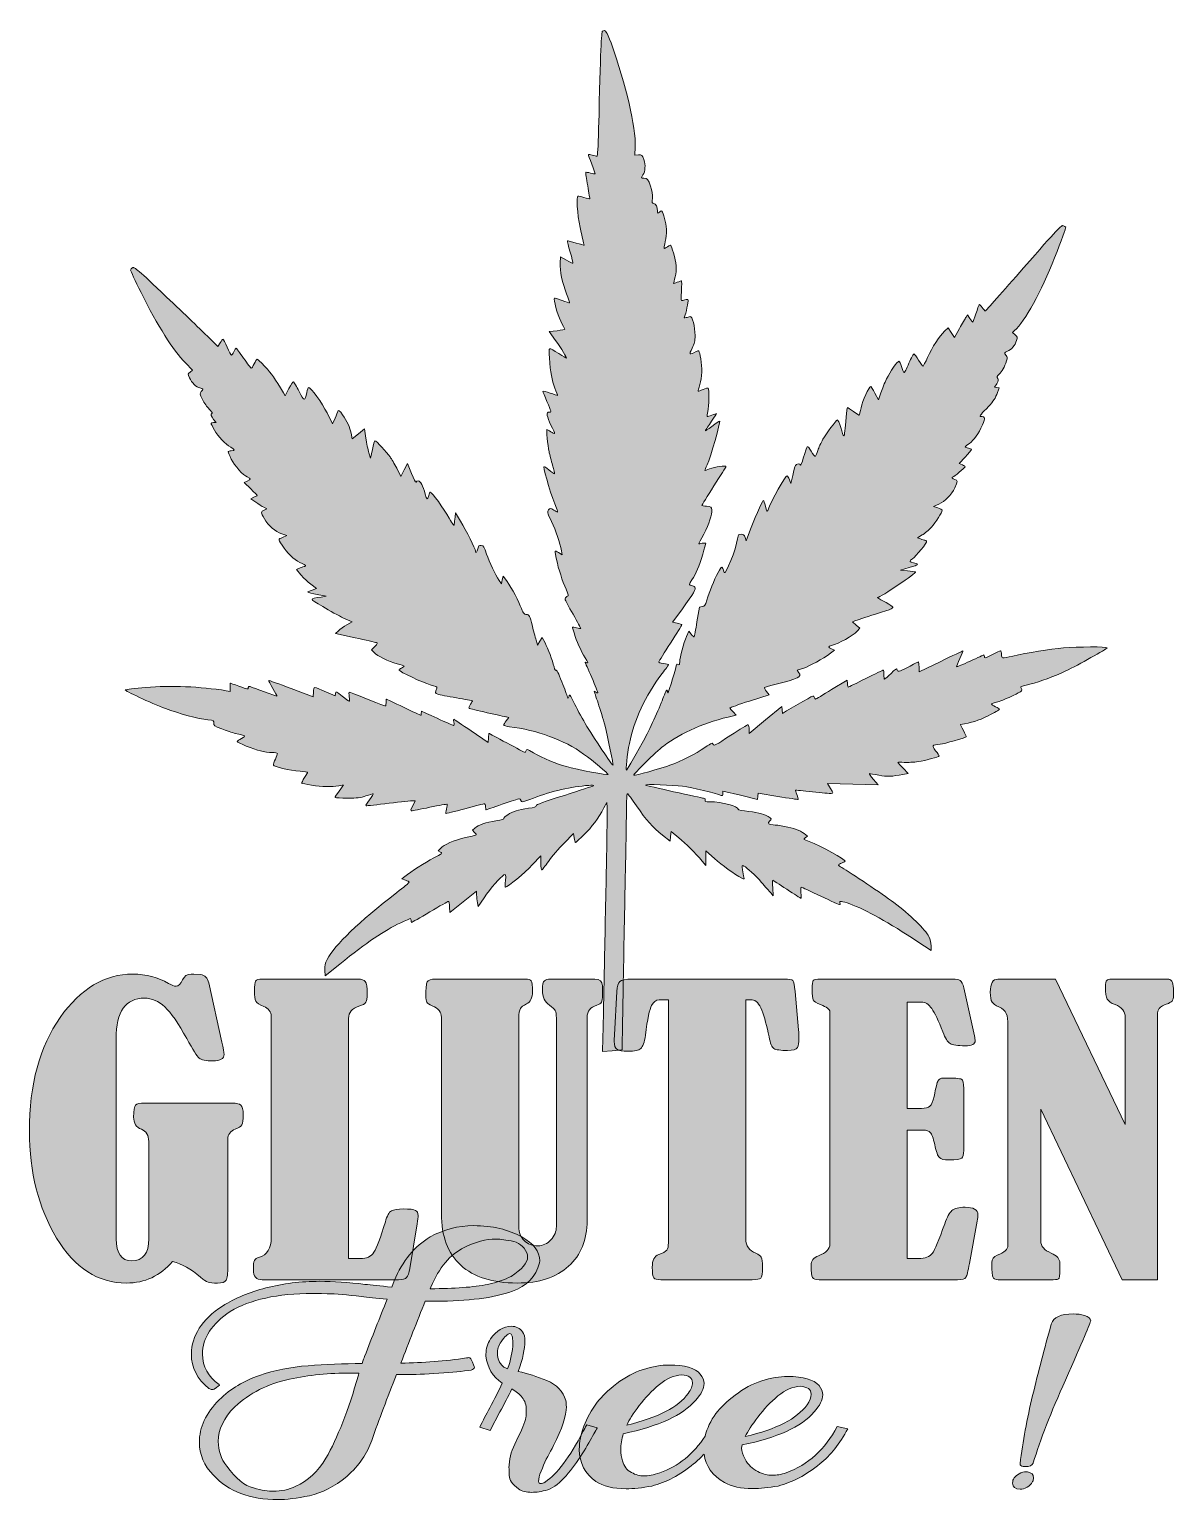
# Model space of a CAD drawing. Extents: x 706 to 1352, y -1355 to -525.
import ezdxf

# ---------------------------------------------------------------- set-up
doc = ezdxf.new("R2010")
doc.units = 0
doc.header["$MEASUREMENT"] = 0
doc.layers.add('Layer 1', color=7, linetype='Continuous')

# ---------------------------------------------------------------- blocks, each defined once
blk = doc.blocks.new('block 2')
at = {"layer": 'Layer 1', "true_color": 0x156433}
h = blk.add_hatch(color=109, dxfattribs=at)
h.dxf.hatch_style = 2
edge = h.paths.add_edge_path()
edge.add_spline(control_points=[(1029.68, -525.94), (1028.94, -526.39), (1028.6, -535.87), (1027.47, -580.94), (1027.18, -591.78), (1026.9, -596.44), (1026.44, -596.44), (1026.1, -596.44), (1024.91, -596.21), (1023.89, -595.87), (1022.81, -595.59), (1021.85, -595.42), (1021.73, -595.53), (1021.62, -595.64), (1022.47, -598.08), (1023.55, -600.98), (1024.69, -603.87), (1025.54, -606.31), (1025.42, -606.43), (1025.31, -606.48), (1024.12, -606.31), (1022.81, -605.97), (1021.45, -605.63), (1020.31, -605.46), (1020.2, -605.58), (1020.09, -605.69), (1020.54, -609.1), (1021.28, -613.18), (1022.02, -617.21), (1022.59, -620.62), (1022.53, -620.62), (1022.47, -620.67), (1020.94, -620.28), (1019.12, -619.71), (1016.23, -618.8), (1015.77, -618.8), (1015.49, -619.54), (1014.75, -621.47), (1015.94, -632.71), (1017.59, -639.46), (1018.5, -643.32), (1019.29, -646.56), (1019.29, -646.67), (1019.29, -646.79), (1017.25, -646.22), (1014.7, -645.48), (1012.14, -644.69), (1009.98, -644.17), (1009.81, -644.29), (1009.7, -644.46), (1010.38, -647.3), (1011.4, -650.59), (1012.42, -653.88), (1013.11, -656.72), (1012.94, -656.89), (1012.77, -657.06), (1011.12, -656.32), (1009.3, -655.24), (1009.3, -655.24), (1005.95, -653.31), (1005.95, -653.31), (1005.95, -653.31), (1005.78, -656.78), (1005.78, -656.78), (1005.56, -661.2), (1006.98, -668.07), (1009.36, -674.2), (1010.38, -676.87), (1011.12, -679.14), (1011.01, -679.25), (1010.95, -679.37), (1009.02, -678.74), (1006.81, -677.89), (1004.59, -677.04), (1002.66, -676.47), (1002.49, -676.59), (1001.87, -677.27), (1004.19, -685.72), (1006.12, -689.53), (1007.26, -691.86), (1008.28, -693.96), (1008.39, -694.13), (1008.45, -694.3), (1006.52, -694.69), (1004.08, -694.98), (1004.08, -694.98), (999.6, -695.49), (999.6, -695.49), (999.6, -695.49), (1003.12, -700.43), (1003.12, -700.43), (1006.52, -705.08), (1009.81, -710.53), (1009.3, -710.53), (1009.19, -710.53), (1007.26, -709.34), (1005.05, -707.92), (998.86, -704), (999.26, -703.83), (999.71, -710.3), (1000.28, -718.76), (1001.02, -722.79), (1002.77, -727.39), (1003.68, -729.66), (1004.36, -731.53), (1004.31, -731.53), (1004.19, -731.53), (1002.32, -730.91), (1000.11, -730.17), (997.84, -729.38), (996.02, -728.98), (996.02, -729.21), (996.02, -729.43), (997.04, -731.99), (998.29, -734.88), (1000.9, -740.84), (1000.9, -741.07), (999.6, -740.95), (997.78, -740.84), (998.18, -743.51), (1000.56, -748.22), (1001.81, -750.72), (1002.72, -752.82), (1002.6, -752.93), (1002.49, -753.05), (1001.53, -752.65), (1000.5, -752.02), (999.43, -751.34), (998.46, -750.83), (998.23, -750.83), (997.84, -750.83), (998.69, -759.4), (999.48, -763.26), (999.82, -764.97), (1000.73, -768.37), (1001.47, -770.93), (1002.15, -773.42), (1002.66, -775.58), (1002.55, -775.69), (1002.43, -775.86), (1001.02, -774.9), (999.43, -773.54), (997.89, -772.23), (996.59, -771.44), (996.59, -771.83), (996.59, -774.16), (1001.3, -789.77), (1003.63, -795.22), (1004.14, -796.41), (1004.42, -797.38), (1004.31, -797.38), (1004.14, -797.38), (1003.17, -796.87), (1002.09, -796.24), (1000.22, -795.11), (1000.16, -795.11), (999.2, -796.13), (998.35, -797.15), (998.4, -797.49), (1000.84, -802.66), (1003.34, -807.94), (1005.67, -814.63), (1006.46, -819.17), (1006.46, -819.17), (1006.86, -821.39), (1006.86, -821.39), (1006.86, -821.39), (1004.88, -820.2), (1004.88, -820.2), (1002.55, -818.78), (1002.55, -818.72), (1003.68, -824.17), (1004.82, -829.45), (1007.03, -836.32), (1009.08, -840.91), (1010.66, -844.38), (1010.66, -844.49), (1009.59, -845.06), (1009.02, -845.4), (1008.51, -846.02), (1008.51, -846.48), (1008.51, -846.87), (1010.55, -850.73), (1013.05, -855.05), (1015.49, -859.36), (1017.48, -862.99), (1017.36, -863.11), (1017.25, -863.22), (1016.17, -863.05), (1014.98, -862.71), (1013.79, -862.37), (1012.77, -862.2), (1012.71, -862.26), (1012.59, -862.31), (1013.33, -864.7), (1014.24, -867.48), (1015.77, -872.08), (1018.33, -877.36), (1020.77, -881.16), (1021.62, -882.41), (1021.62, -882.52), (1020.77, -882.18), (1020.26, -882.01), (1019.86, -881.95), (1019.86, -882.12), (1019.86, -882.24), (1021.51, -886.15), (1023.55, -890.75), (1025.59, -895.41), (1027.13, -899.27), (1026.96, -899.44), (1026.84, -899.61), (1026.33, -899.38), (1025.82, -898.98), (1025.37, -898.59), (1024.97, -898.36), (1024.97, -898.47), (1024.97, -898.59), (1025.99, -901.65), (1027.18, -905.28), (1028.43, -908.86), (1030.08, -914.37), (1030.87, -917.49), (1032.8, -925.09), (1035.87, -939.91), (1035.58, -940.19), (1035.24, -940.59), (1024.46, -924.47), (1019.92, -916.75), (1017.7, -912.95), (1014.81, -907.55), (1013.5, -904.83), (1011.4, -900.46), (1011.06, -900), (1010.78, -901.25), (1010.38, -902.56), (1010.32, -902.62), (1009.93, -901.54), (1009.7, -900.91), (1008.22, -897.11), (1006.63, -893.08), (1004.88, -888.42), (1003.68, -886.04), (1003.4, -886.55), (1003.06, -887.01), (1002.72, -886.38), (1002.32, -884.74), (1001.3, -880.88), (998.97, -874.63), (997.21, -871.17), (997.21, -871.17), (995.57, -868.05), (995.57, -868.05), (995.57, -868.05), (994.26, -870.26), (994.26, -870.26), (994.26, -870.26), (992.95, -872.47), (992.95, -872.47), (992.95, -872.47), (992.33, -870.26), (992.33, -870.26), (991.99, -869.01), (990.97, -865.21), (990.06, -861.69), (988.53, -855.56), (988.41, -855.33), (986.82, -855.16), (985.35, -854.99), (985.01, -854.54), (983.25, -850.28), (981.26, -845.4), (977.17, -838.08), (974.85, -835.18), (974.85, -835.18), (973.49, -833.48), (973.49, -833.48), (973.49, -833.48), (973.09, -835.64), (973.09, -835.64), (973.09, -835.64), (972.69, -837.85), (972.69, -837.85), (972.69, -837.85), (971.39, -835.92), (971.39, -835.92), (969, -832.4), (965.77, -825.7), (964.23, -821.05), (962.87, -816.96), (962.53, -816.39), (961.22, -816.22), (959.92, -816.05), (959.69, -816.28), (959.35, -818.04), (959.01, -819.97), (957.99, -820.93), (957.99, -819.34), (957.99, -818.21), (952.71, -807.76), (949.59, -802.54), (949.59, -802.54), (946.75, -797.83), (946.75, -797.83), (946.75, -797.83), (946.41, -800.27), (946.41, -800.27), (946.24, -801.63), (946.01, -803.39), (945.96, -804.19), (945.79, -805.32), (945.27, -804.7), (943.06, -800.73), (940.17, -795.56), (933.3, -786.02), (932.45, -786.02), (932.16, -786.02), (931.76, -786.93), (931.54, -788.01), (931.03, -790.74), (930.46, -790.51), (929.61, -787.27), (928.25, -782.39), (926.88, -779.78), (925.69, -779.78), (925.07, -779.78), (924.5, -780.06), (924.39, -780.46), (924.27, -780.8), (923.08, -778.59), (921.83, -775.52), (921.83, -775.52), (919.5, -769.9), (919.5, -769.9), (919.5, -769.9), (917.69, -773.54), (917.69, -773.54), (917.69, -773.54), (915.87, -777.17), (915.87, -777.17), (915.87, -777.17), (913.49, -772.63), (913.49, -772.63), (912.24, -770.19), (910.54, -767.24), (909.74, -766.16), (908.09, -763.77), (901.79, -757.08), (901.23, -757.08), (901, -757.08), (900.32, -759.29), (899.75, -762.01), (899.75, -762.01), (898.73, -767.01), (898.73, -767.01), (898.73, -767.01), (897.76, -763.89), (897.76, -763.89), (897.25, -762.18), (896.51, -758.44), (896.12, -755.54), (896.12, -755.54), (895.38, -750.32), (895.38, -750.32), (895.38, -750.32), (891.92, -753.16), (891.92, -753.16), (891.92, -753.16), (888.45, -755.94), (888.45, -755.94), (888.45, -755.94), (887.77, -752.82), (887.77, -752.82), (886.98, -749.41), (885.5, -746.18), (882.95, -742.43), (881.42, -740.22), (880.22, -739.37), (880.22, -740.56), (880.22, -740.84), (879.54, -742.49), (878.75, -744.3), (878.75, -744.3), (877.22, -747.6), (877.22, -747.6), (877.22, -747.6), (874.21, -741.41), (874.21, -741.41), (871.43, -735.79), (865.13, -726.99), (863.82, -726.99), (863.59, -726.99), (863.08, -728.35), (862.68, -729.94), (861.61, -734.88), (861.38, -734.82), (858.43, -729.26), (856.95, -726.48), (855.53, -724.04), (855.25, -723.87), (854.96, -723.7), (853.77, -725.4), (852.64, -727.62), (852.64, -727.62), (850.59, -731.7), (850.59, -731.7), (850.59, -731.7), (849.63, -730.06), (849.63, -730.06), (844.75, -721.94), (842.76, -719.1), (839.3, -715.41), (837.08, -713.03), (835.04, -711.1), (834.76, -711.1), (834.47, -711.1), (833.68, -712.23), (833, -713.65), (832.32, -715.07), (831.58, -716.21), (831.41, -716.21), (831.18, -716.21), (829.25, -713.65), (827.09, -710.53), (824.94, -707.41), (823.01, -704.85), (822.84, -704.85), (822.67, -704.85), (822.1, -705.76), (821.59, -706.84), (821.08, -707.92), (820.45, -708.83), (820.23, -708.83), (819.94, -708.83), (818.92, -706.78), (817.84, -704.29), (816.82, -701.79), (815.74, -699.75), (815.51, -699.75), (815.29, -699.75), (814.49, -700.71), (813.81, -701.85), (813.81, -701.85), (812.62, -703.89), (812.62, -703.89), (812.62, -703.89), (807.11, -698.5), (807.11, -698.5), (804.11, -695.54), (793.49, -685.38), (783.61, -675.96), (767.44, -660.58), (765.51, -658.88), (764.43, -659.44), (763.8, -659.78), (763.29, -660.35), (763.29, -660.75), (763.29, -661.15), (765.96, -666.82), (769.2, -673.35), (778.73, -692.48), (787.08, -705.76), (794.29, -713.2), (794.29, -713.2), (798.32, -717.34), (798.32, -717.34), (798.32, -717.34), (796.9, -718.36), (796.9, -718.36), (795.48, -719.44), (795.48, -719.44), (796.5, -721.54), (797.86, -724.38), (800.36, -726.82), (802.46, -727.28), (804.45, -727.73), (804.5, -727.96), (803.2, -729.38), (802.35, -730.34), (802.35, -730.62), (803.93, -733.86), (804.79, -735.73), (806.49, -738.17), (807.68, -739.25), (808.82, -740.27), (809.55, -741.3), (809.27, -741.47), (808.31, -742.03), (808.65, -743.28), (810.18, -745.1), (810.18, -745.1), (811.65, -746.86), (811.65, -746.86), (811.65, -746.86), (810.18, -746.86), (810.18, -746.86), (809.38, -746.86), (808.7, -747.03), (808.7, -747.26), (808.7, -747.43), (809.55, -749.19), (810.63, -751.12), (812.68, -754.69), (816.65, -758.84), (819.89, -760.77), (822.21, -762.13), (822.27, -762.75), (820.06, -762.75), (819.15, -762.75), (818.35, -763.04), (818.35, -763.32), (818.35, -763.66), (819.15, -765.48), (820.11, -767.41), (822.1, -771.38), (826.7, -776.49), (829.14, -777.51), (831.29, -778.42), (831.29, -778.82), (829.08, -779.84), (829.08, -779.84), (827.38, -780.63), (827.38, -780.63), (827.38, -780.63), (831.12, -784.26), (831.12, -784.26), (833.17, -786.25), (834.81, -787.95), (834.7, -788.01), (834.59, -788.07), (833.79, -788.52), (832.88, -788.98), (832.88, -788.98), (831.24, -789.83), (831.24, -789.83), (831.24, -789.83), (834.02, -791.76), (834.02, -791.76), (835.49, -792.84), (837.54, -794.08), (838.45, -794.65), (838.45, -794.65), (840.21, -795.56), (840.21, -795.56), (840.21, -795.56), (838.67, -796.3), (838.67, -796.3), (836.69, -797.15), (836.69, -797.55), (838.79, -801.12), (840.94, -804.93), (844.97, -808.45), (848.61, -809.64), (848.61, -809.64), (851.56, -810.6), (851.56, -810.6), (851.56, -810.6), (849.12, -811.62), (849.12, -811.62), (846.39, -812.82), (846.34, -812.48), (849.97, -817.7), (852.75, -821.61), (857.01, -825.3), (860.07, -826.38), (861.89, -827.06), (862.8, -828.03), (861.55, -828.03), (861.27, -828.03), (860.13, -828.43), (858.99, -828.88), (858.99, -828.88), (856.89, -829.79), (856.89, -829.79), (856.89, -829.79), (859.34, -832.68), (859.34, -832.68), (860.7, -834.33), (863.25, -836.71), (865.01, -838.02), (865.01, -838.02), (868.25, -840.4), (868.25, -840.4), (868.25, -840.4), (865.69, -841.37), (865.69, -841.37), (864.27, -841.88), (863.25, -842.45), (863.37, -842.56), (863.48, -842.67), (865.86, -843.24), (868.64, -843.87), (868.64, -843.87), (873.7, -844.89), (873.7, -844.89), (873.7, -844.89), (870.86, -845.28), (870.86, -845.28), (863.88, -846.36), (863.82, -846.08), (871.71, -850.73), (875.57, -853), (880.91, -855.9), (883.52, -857.15), (883.52, -857.15), (888.34, -859.36), (888.34, -859.36), (888.34, -859.36), (885.28, -861.01), (885.28, -861.01), (883.57, -861.97), (881.47, -863.39), (880.62, -864.3), (880.62, -864.3), (879.03, -865.83), (879.03, -865.83), (879.03, -865.83), (889.99, -868.27), (889.99, -868.27), (896, -869.58), (901.4, -870.83), (902.02, -871), (902.93, -871.23), (902.82, -871.51), (901.17, -873.21), (901.17, -873.21), (899.3, -875.14), (899.3, -875.14), (899.3, -875.14), (900.72, -876.62), (900.72, -876.62), (902.48, -878.6), (908.83, -881.61), (913.77, -882.92), (915.93, -883.43), (917.69, -884.05), (917.69, -884.28), (917.69, -884.45), (917.06, -884.96), (916.27, -885.36), (915.47, -885.76), (914.85, -886.27), (914.85, -886.49), (914.85, -887.29), (928.53, -893.82), (932.33, -894.78), (935.57, -895.63), (936.36, -896.03), (936.08, -896.71), (935.11, -899.1), (935.17, -899.55), (936.7, -900.12), (937.55, -900.46), (942.27, -901.37), (947.15, -902.22), (952.03, -903.01), (956.12, -903.75), (956.23, -903.86), (956.34, -903.92), (955.83, -904.83), (955.15, -905.79), (954.47, -906.82), (954.07, -907.78), (954.36, -908.06), (954.64, -908.29), (959.24, -909.43), (964.52, -910.62), (969.85, -911.75), (974.73, -912.83), (975.47, -913), (975.47, -913), (976.78, -913.29), (976.78, -913.29), (976.78, -913.29), (975.3, -915.16), (975.3, -915.16), (974.51, -916.24), (973.88, -917.32), (973.88, -917.6), (973.88, -917.88), (975.36, -918.28), (977.17, -918.51), (992.33, -920.27), (1008.11, -926.06), (1019.01, -933.89), (1024.23, -937.64), (1032.92, -944.9), (1032.92, -945.53), (1032.92, -946.04), (1015.43, -942.69), (1009.25, -940.99), (1003.85, -939.51), (995.96, -936.22), (990.63, -933.15), (987.05, -931.11), (986.65, -931), (986.48, -931.96), (986.37, -932.53), (986.14, -933.04), (985.92, -933.04), (985.69, -933.04), (981.09, -930.6), (975.64, -927.65), (970.19, -924.7), (965.65, -922.26), (965.6, -922.26), (965.48, -922.26), (965.37, -923.39), (965.25, -924.81), (965.25, -924.81), (965.08, -927.42), (965.08, -927.42), (965.08, -927.42), (955.55, -920.84), (955.55, -920.84), (950.27, -917.26), (945.84, -914.31), (945.67, -914.31), (945.56, -914.31), (945.56, -915.1), (945.79, -916.01), (946.01, -917.09), (945.96, -917.71), (945.56, -917.71), (945.22, -917.71), (941.07, -915.9), (936.36, -913.74), (931.65, -911.58), (927.68, -909.77), (927.56, -909.77), (927.45, -909.77), (927.34, -910.28), (927.34, -910.9), (927.34, -911.53), (927.22, -912.04), (927.11, -912.04), (926.94, -912.04), (922.57, -909.99), (917.35, -907.5), (912.12, -905), (907.81, -902.96), (907.7, -902.96), (907.58, -902.96), (907.47, -903.86), (907.47, -905), (907.47, -906.42), (907.24, -906.99), (906.79, -906.76), (902.02, -904.83), (886.98, -898.98), (886.69, -898.98), (886.52, -898.98), (886.52, -900.12), (886.69, -901.54), (886.92, -902.96), (886.92, -904.09), (886.75, -904.09), (886.52, -904.09), (884.71, -902.79), (882.78, -901.25), (879.32, -898.47), (879.15, -898.41), (878.98, -899.72), (878.98, -899.72), (878.8, -901.14), (878.8, -901.14), (878.8, -901.14), (873.81, -898.93), (873.81, -898.93), (866.2, -895.63), (866.71, -895.63), (866.49, -898.87), (866.49, -898.87), (866.32, -901.65), (866.32, -901.65), (866.32, -901.65), (853.89, -896.94), (853.89, -896.94), (847.02, -894.33), (841.34, -892.28), (841.23, -892.34), (841.17, -892.45), (842.25, -894.5), (843.61, -896.88), (844.97, -899.27), (846, -901.25), (845.88, -901.25), (845.66, -901.25), (832.37, -896.54), (830.73, -895.86), (829.99, -895.58), (829.71, -895.75), (829.71, -896.37), (829.71, -897.56), (829.59, -897.56), (824.31, -895.58), (821.82, -894.67), (819.71, -893.87), (819.66, -893.87), (819.54, -893.87), (819.49, -894.9), (819.49, -896.2), (819.49, -896.2), (819.49, -898.53), (819.49, -898.53), (819.49, -898.53), (817.33, -898.19), (817.33, -898.19), (802.4, -895.8), (786.22, -895.12), (771.81, -896.37), (765.73, -896.94), (760.57, -897.51), (760.28, -897.68), (759.6, -898.07), (774.76, -905.17), (782.93, -908.23), (790.54, -911.07), (801.55, -914.02), (806.94, -914.65), (810.24, -914.99), (810.41, -915.1), (810.29, -916.47), (810.12, -917.83), (810.52, -918.05), (814.72, -919.76), (817.27, -920.72), (820.74, -921.86), (822.38, -922.26), (828.74, -923.73), (828.57, -923.56), (825.85, -925.09), (824.54, -925.83), (823.46, -926.63), (823.46, -926.85), (823.46, -927.48), (832.71, -931.28), (836.57, -932.19), (838.56, -932.64), (841.57, -933.04), (843.21, -933.04), (844.8, -933.04), (846.17, -933.27), (846.17, -933.55), (846.17, -933.83), (845.66, -935.25), (845.03, -936.73), (844.41, -938.21), (843.9, -939.68), (843.9, -940.14), (843.9, -941.04), (853.15, -943.26), (858.94, -943.65), (861.27, -943.83), (863.2, -944.05), (863.2, -944.17), (863.2, -944.28), (862.4, -945.64), (861.44, -947.23), (860.47, -948.82), (859.73, -950.24), (859.85, -950.3), (859.96, -950.41), (862.46, -950.92), (865.41, -951.43), (871.31, -952.45), (876.82, -952.57), (880.79, -951.77), (882.21, -951.54), (883.4, -951.37), (883.46, -951.43), (883.52, -951.49), (882.38, -953.02), (880.96, -954.78), (879.54, -956.6), (878.58, -958.24), (878.75, -958.41), (878.98, -958.64), (882.1, -958.81), (885.79, -958.81), (891.07, -958.81), (893.17, -958.53), (896.12, -957.56), (898.16, -956.88), (900.03, -956.31), (900.26, -956.31), (900.55, -956.31), (899.52, -957.85), (898.1, -959.72), (896.69, -961.59), (895.83, -963.12), (896.23, -963.12), (896.63, -963.12), (902.48, -962.5), (909.17, -961.71), (915.87, -960.91), (921.94, -960.29), (922.68, -960.29), (922.68, -960.29), (923.93, -960.29), (923.93, -960.29), (923.93, -960.29), (922.51, -963.12), (922.51, -963.12), (921.43, -965.28), (921.26, -965.96), (921.89, -965.96), (922.34, -965.96), (927, -965.05), (932.22, -963.98), (937.44, -962.9), (941.81, -962.1), (941.98, -962.27), (942.15, -962.39), (941.98, -963.58), (941.64, -964.94), (941.3, -966.25), (941.07, -967.44), (941.19, -967.5), (941.24, -967.55), (946.07, -966.36), (951.92, -964.83), (957.71, -963.24), (962.76, -961.99), (963.1, -961.99), (963.38, -961.99), (963.67, -962.73), (963.67, -963.69), (963.67, -964.6), (963.72, -965.39), (963.84, -965.39), (963.95, -965.39), (968.04, -963.98), (972.97, -962.27), (977.86, -960.57), (982.23, -959.15), (982.68, -959.15), (983.08, -959.15), (983.53, -959.61), (983.65, -960.23), (983.82, -961.19), (984.38, -961.08), (990.63, -958.75), (1001.36, -954.72), (1011.69, -952.34), (1022.02, -951.6), (1023.66, -951.49), (1024.86, -951.54), (1024.57, -951.77), (1024.34, -952), (1016.91, -954.44), (1008.11, -957.22), (996.36, -960.91), (992.1, -962.5), (992.22, -963.07), (992.27, -963.69), (991.14, -964.09), (987.79, -964.54), (985.29, -964.94), (982.23, -965.57), (980.98, -965.96), (977.63, -966.98), (973.77, -969.37), (974.05, -970.16), (974.28, -970.67), (972.86, -971.07), (969.51, -971.58), (963.95, -972.38), (959.52, -973.91), (957.65, -975.67), (957.65, -975.67), (956.29, -976.97), (956.29, -976.97), (956.29, -976.97), (957.48, -978.28), (957.48, -978.28), (958.95, -979.76), (959.35, -979.59), (951.63, -981.29), (945.67, -982.59), (940.28, -984.98), (938.18, -987.19), (938.18, -987.19), (936.87, -988.55), (936.87, -988.55), (936.87, -988.55), (938.18, -989.24), (938.18, -989.24), (939.37, -989.92), (939.14, -990.09), (934.38, -992.58), (929.49, -995.08), (921.55, -1000.19), (918.03, -1003.03), (918.03, -1003.03), (916.33, -1004.39), (916.33, -1004.39), (916.33, -1004.39), (918.43, -1005.07), (918.43, -1005.07), (919.56, -1005.47), (920.53, -1005.98), (920.53, -1006.26), (920.53, -1006.55), (917.4, -1009.16), (913.54, -1012.11), (892.03, -1028.69), (878.52, -1041.63), (874.32, -1049.8), (873.07, -1052.13), (872.84, -1053.32), (872.96, -1055.87), (872.96, -1055.87), (873.13, -1059.05), (873.13, -1059.05), (873.13, -1059.05), (881.36, -1052.47), (881.36, -1052.47), (896.91, -1039.98), (906.33, -1033.62), (915.76, -1029.14), (918.6, -1027.78), (921.09, -1026.7), (921.32, -1026.7), (921.49, -1026.7), (921.66, -1027.21), (921.66, -1027.83), (921.66, -1028.46), (921.77, -1028.97), (921.89, -1028.97), (922, -1028.97), (926.66, -1026.3), (932.22, -1023.01), (937.78, -1019.72), (942.49, -1017.05), (942.72, -1017.05), (943, -1017.05), (943.23, -1018.47), (943.34, -1020.23), (943.34, -1020.23), (943.51, -1023.41), (943.51, -1023.41), (943.51, -1023.41), (951.01, -1017.39), (951.01, -1017.39), (951.01, -1017.39), (958.56, -1011.32), (958.56, -1011.32), (958.56, -1011.32), (958.61, -1013.47), (958.61, -1013.47), (958.61, -1014.67), (958.78, -1016.59), (959.01, -1017.84), (959.01, -1017.84), (959.41, -1020), (959.41, -1020), (959.41, -1020), (962.81, -1015.01), (962.81, -1015.01), (966.33, -1009.78), (972.12, -1003.26), (974.05, -1002.18), (975.13, -1001.61), (975.19, -1001.72), (974.85, -1005.36), (974.68, -1007.4), (974.68, -1009.1), (974.9, -1009.1), (976.1, -1009.1), (985.8, -1000.99), (990, -996.5), (990, -996.5), (994.88, -991.28), (994.88, -991.28), (994.88, -991.28), (994.88, -995.37), (994.88, -995.37), (994.88, -997.64), (995.06, -999.45), (995.34, -999.45), (995.57, -999.4), (997.27, -997.18), (999.14, -994.51), (1001.02, -991.85), (1004.99, -987.19), (1007.94, -984.18), (1007.94, -984.18), (1013.33, -978.73), (1013.33, -978.73), (1013.33, -978.73), (1013.62, -981.12), (1013.62, -981.12), (1013.84, -982.48), (1014.13, -983.67), (1014.24, -983.84), (1014.41, -984.01), (1016.62, -982.03), (1019.18, -979.53), (1023.78, -974.99), (1027.13, -970.39), (1030.42, -964.32), (1030.42, -964.32), (1032.06, -961.19), (1032.06, -961.19), (1032.06, -961.19), (1032.23, -964.03), (1032.23, -964.03), (1032.35, -965.57), (1032.18, -980.49), (1031.84, -997.18), (1031.5, -1013.87), (1030.93, -1040.83), (1030.65, -1057.07), (1030.36, -1073.3), (1029.96, -1089.99), (1029.85, -1094.19), (1029.85, -1094.19), (1029.62, -1101.8), (1029.62, -1101.8), (1029.62, -1101.8), (1035.13, -1101.34), (1035.13, -1101.34), (1038.14, -1101.17), (1040.58, -1100.94), (1040.64, -1100.89), (1040.69, -1100.83), (1041.03, -1083.52), (1041.37, -1062.46), (1041.77, -1041.4), (1042.28, -1013.3), (1042.57, -1000.02), (1042.85, -986.74), (1043.13, -971.47), (1043.13, -966.08), (1043.13, -960.29), (1043.36, -956.31), (1043.7, -956.31), (1043.98, -956.31), (1046.31, -959.38), (1048.87, -963.18), (1054.37, -971.3), (1057.83, -975.21), (1063.57, -979.76), (1063.57, -979.76), (1067.82, -983.16), (1067.82, -983.16), (1067.82, -983.16), (1068.11, -980.44), (1068.11, -980.44), (1068.11, -980.44), (1068.39, -977.71), (1068.39, -977.71), (1068.39, -977.71), (1072.65, -981.12), (1072.65, -981.12), (1076.91, -984.58), (1081.96, -989.63), (1085.88, -994.34), (1085.88, -994.34), (1087.98, -996.9), (1087.98, -996.9), (1087.98, -996.9), (1087.98, -992.75), (1087.98, -992.75), (1087.98, -992.75), (1087.98, -988.61), (1087.98, -988.61), (1087.98, -988.61), (1092.8, -992.92), (1092.8, -992.92), (1097.06, -996.67), (1104.1, -1001.72), (1108.35, -1003.94), (1109.6, -1004.62), (1109.66, -1004.62), (1109.38, -1003.37), (1109.21, -1002.63), (1108.86, -1000.76), (1108.64, -999.23), (1108.3, -996.61), (1108.3, -996.5), (1109.43, -997.13), (1111.48, -998.2), (1115.73, -1002.12), (1119.42, -1006.38), (1121.41, -1008.65), (1123.74, -1011.26), (1124.59, -1012.22), (1124.59, -1012.22), (1126.06, -1013.93), (1126.06, -1013.93), (1126.06, -1013.93), (1125.78, -1009.5), (1125.78, -1009.5), (1125.61, -1007.12), (1125.55, -1005.13), (1125.72, -1005.13), (1125.84, -1005.13), (1129.41, -1007.4), (1133.61, -1010.24), (1137.87, -1013.02), (1141.5, -1015.35), (1141.67, -1015.35), (1141.9, -1015.35), (1141.9, -1013.93), (1141.67, -1012.22), (1141.5, -1010.46), (1141.56, -1009.1), (1141.84, -1009.1), (1142.13, -1009.1), (1147.07, -1011.37), (1152.86, -1014.15), (1158.65, -1016.94), (1163.53, -1019.09), (1163.7, -1018.92), (1163.81, -1018.75), (1163.81, -1018.3), (1163.64, -1017.84), (1163.19, -1016.71), (1164.55, -1016.82), (1169.26, -1018.52), (1178.4, -1021.82), (1191.4, -1029.08), (1207.63, -1039.87), (1207.63, -1039.87), (1215.12, -1044.86), (1215.12, -1044.86), (1215.12, -1044.86), (1215.12, -1042.2), (1215.12, -1042.2), (1215.12, -1040.61), (1214.61, -1038.51), (1213.88, -1036.97), (1212.06, -1033.17), (1202.98, -1024.37), (1194.12, -1017.79), (1187.37, -1012.74), (1169.94, -1001.04), (1164.78, -998.03), (1163.75, -997.41), (1162.9, -996.78), (1162.9, -996.56), (1162.9, -996.33), (1163.7, -995.88), (1164.61, -995.48), (1165.57, -995.08), (1166.48, -994.57), (1166.59, -994.34), (1167.1, -993.49), (1152.97, -985.83), (1146.21, -983.28), (1142.98, -982.03), (1142.92, -982.03), (1144.11, -981.18), (1144.11, -981.18), (1145.36, -980.27), (1145.36, -980.27), (1145.36, -980.27), (1143.49, -978.79), (1143.49, -978.79), (1142.41, -978), (1140.42, -976.92), (1139.01, -976.46), (1135.83, -975.27), (1128.62, -973.91), (1125.89, -973.91), (1123.34, -973.91), (1122.71, -973.06), (1124.08, -971.58), (1124.99, -970.62), (1124.99, -970.33), (1124.3, -969.88), (1121.58, -968.01), (1117.95, -966.93), (1112.27, -966.3), (1108.81, -965.96), (1106.14, -965.45), (1106.2, -965.11), (1106.54, -963.41), (1097, -960.85), (1090.19, -960.85), (1087.86, -960.85), (1087.35, -960.68), (1087.64, -960), (1087.81, -959.43), (1087.52, -959.04), (1086.67, -958.87), (1085.99, -958.7), (1078.38, -957.05), (1069.81, -955.18), (1061.24, -953.25), (1054.15, -951.6), (1053.97, -951.49), (1053.35, -950.81), (1069.47, -951.32), (1074.86, -952.11), (1080.03, -952.85), (1093.71, -956.09), (1096.66, -957.22), (1097.4, -957.5), (1097.63, -957.28), (1097.63, -956.2), (1097.63, -956.2), (1097.63, -954.78), (1097.63, -954.78), (1097.63, -954.78), (1107.45, -957.16), (1107.45, -957.16), (1107.45, -957.16), (1117.21, -959.49), (1117.21, -959.49), (1117.21, -959.49), (1117.38, -957.73), (1117.38, -957.73), (1117.38, -957.73), (1117.55, -955.92), (1117.55, -955.92), (1117.55, -955.92), (1128.67, -957.85), (1128.67, -957.85), (1134.81, -958.87), (1139.91, -959.61), (1140.08, -959.49), (1140.2, -959.32), (1139.91, -958.13), (1139.4, -956.82), (1138.89, -955.52), (1138.49, -954.38), (1138.61, -954.33), (1138.72, -954.21), (1142.98, -954.67), (1148.14, -955.23), (1153.31, -955.86), (1158.08, -956.26), (1158.76, -956.2), (1160.01, -956.03), (1160.01, -956.03), (1158.3, -953.3), (1158.3, -953.3), (1156.6, -950.58), (1156.6, -950.58), (1156.6, -950.58), (1170.96, -950.98), (1170.96, -950.98), (1170.96, -950.98), (1185.27, -951.37), (1185.27, -951.37), (1185.27, -951.37), (1182.54, -948.2), (1182.54, -948.2), (1181.01, -946.38), (1179.99, -944.96), (1180.27, -944.96), (1180.56, -944.96), (1182.94, -945.36), (1185.61, -945.87), (1190.38, -946.72), (1193.04, -946.61), (1199.17, -945.41), (1199.17, -945.41), (1202.18, -944.85), (1202.18, -944.85), (1202.18, -944.85), (1199.29, -941.9), (1199.29, -941.9), (1197.7, -940.31), (1196.39, -938.83), (1196.39, -938.66), (1196.39, -938.49), (1197.98, -938.49), (1199.97, -938.6), (1201.96, -938.72), (1205.47, -938.55), (1207.8, -938.21), (1212.17, -937.52), (1219.67, -935.48), (1219.67, -934.97), (1219.67, -934.8), (1218.76, -933.49), (1217.68, -932.02), (1215.35, -929.01), (1215.52, -928.78), (1220.23, -928.33), (1222.73, -928.1), (1234.14, -924.87), (1234.88, -924.24), (1234.99, -924.13), (1234.25, -922.54), (1233.35, -920.61), (1232.38, -918.68), (1231.64, -917.15), (1231.7, -917.15), (1237.94, -916.3), (1241.63, -915.16), (1247.37, -912.32), (1250.83, -910.51), (1253.72, -908.92), (1253.72, -908.69), (1253.72, -908.41), (1252.7, -907.78), (1251.45, -907.21), (1250.2, -906.65), (1249.18, -906.02), (1249.18, -905.79), (1249.18, -905.57), (1250.77, -904.94), (1252.76, -904.43), (1254.69, -903.86), (1258.6, -902.27), (1261.5, -900.86), (1266.21, -898.53), (1266.66, -898.19), (1266.15, -897.17), (1265.81, -896.54), (1265.64, -895.97), (1265.76, -895.92), (1265.87, -895.86), (1268.08, -895.24), (1270.75, -894.5), (1277.22, -892.85), (1283.98, -890.35), (1291.19, -886.95), (1297.94, -883.83), (1314.46, -874.52), (1314.46, -873.89), (1314.46, -873.27), (1297.83, -873.38), (1289.77, -874.01), (1282.5, -874.63), (1269.05, -876.79), (1261.27, -878.6), (1254.86, -880.08), (1254.86, -880.08), (1254.86, -877.7), (1254.86, -876.62), (1254.57, -875.71), (1254.29, -875.71), (1253.95, -875.71), (1251.91, -876.62), (1249.75, -877.7), (1245.27, -879.97), (1245.21, -879.97), (1245.21, -878.83), (1245.21, -878.38), (1245.1, -877.98), (1244.92, -877.98), (1244.81, -877.98), (1241.29, -879.51), (1237.21, -881.44), (1233.12, -883.32), (1229.66, -884.74), (1229.54, -884.62), (1229.37, -884.51), (1230.17, -882.41), (1231.25, -880.02), (1232.32, -877.64), (1233.12, -875.71), (1233, -875.71), (1232.95, -875.71), (1227.33, -878.38), (1220.57, -881.61), (1220.57, -881.61), (1208.31, -887.57), (1208.31, -887.57), (1208.31, -887.57), (1208.31, -884.74), (1208.31, -884.74), (1208.31, -883.2), (1208.14, -881.95), (1207.92, -881.95), (1207.63, -881.95), (1205.08, -883.26), (1202.13, -884.79), (1196.85, -887.63), (1195.83, -887.8), (1195.83, -886.04), (1195.83, -885.42), (1194.69, -886.27), (1192.53, -888.37), (1190.72, -890.13), (1189.07, -891.6), (1188.84, -891.6), (1188.62, -891.6), (1188.45, -890.47), (1188.45, -889.05), (1188.45, -887.63), (1188.33, -886.49), (1188.16, -886.49), (1187.99, -886.49), (1183.51, -888.65), (1178.23, -891.32), (1172.95, -893.99), (1168.47, -896.14), (1168.35, -896.14), (1168.18, -896.14), (1168.01, -895.29), (1167.9, -894.21), (1167.9, -894.21), (1167.73, -892.23), (1167.73, -892.23), (1167.73, -892.23), (1158.93, -897.56), (1158.93, -897.56), (1154.1, -900.52), (1149.96, -902.9), (1149.79, -902.96), (1149.56, -902.96), (1149.28, -902.45), (1149.11, -901.82), (1148.77, -900.57), (1149.62, -900.17), (1133.56, -909.6), (1133.56, -909.6), (1131.17, -910.96), (1131.17, -910.96), (1131.17, -910.96), (1131, -908.97), (1131, -908.97), (1131, -908.97), (1130.83, -906.99), (1130.83, -906.99), (1130.83, -906.99), (1121.64, -914.59), (1121.64, -914.59), (1121.64, -914.59), (1112.38, -922.26), (1112.38, -922.26), (1112.38, -922.26), (1112.38, -920.04), (1112.38, -920.04), (1112.38, -918.79), (1112.16, -917.6), (1111.82, -917.43), (1111.53, -917.26), (1107.1, -919.93), (1102, -923.33), (1093.48, -929.01), (1092.63, -929.46), (1092.18, -928.44), (1091.72, -927.42), (1091.38, -927.53), (1087.41, -930.26), (1082.3, -933.72), (1073.9, -938.04), (1068.22, -940.08), (1062.49, -942.12), (1047.62, -946.27), (1047.28, -945.87), (1046.82, -945.41), (1059.99, -932.47), (1064.02, -929.41), (1074.3, -921.63), (1087.69, -915.84), (1103.53, -912.32), (1103.53, -912.32), (1105.17, -911.98), (1105.17, -911.98), (1105.17, -911.98), (1103.36, -910.11), (1103.36, -910.11), (1102.39, -909.14), (1101.6, -908.12), (1101.6, -907.89), (1101.6, -907.72), (1106.59, -905.96), (1112.67, -903.98), (1112.67, -903.98), (1123.68, -900.46), (1123.68, -900.46), (1123.68, -900.46), (1122.26, -898.53), (1122.26, -898.53), (1121.47, -897.51), (1120.9, -896.54), (1121.07, -896.37), (1121.18, -896.26), (1123.79, -895.46), (1126.92, -894.73), (1140.65, -891.21), (1142.13, -890.47), (1140.48, -888.03), (1140.48, -888.03), (1139.57, -886.61), (1139.57, -886.61), (1139.57, -886.61), (1143.26, -885.36), (1143.26, -885.36), (1146.9, -884.17), (1153.82, -880.31), (1158.36, -877.02), (1158.36, -877.02), (1160.63, -875.31), (1160.63, -875.31), (1160.63, -875.31), (1158.93, -874.57), (1158.93, -874.57), (1156.83, -873.72), (1156.77, -873.1), (1158.82, -872.59), (1163.36, -871.45), (1170.62, -867.42), (1173.46, -864.47), (1173.46, -864.47), (1174.88, -862.94), (1174.88, -862.94), (1174.88, -862.94), (1172.78, -861.12), (1172.78, -861.12), (1172.78, -861.12), (1170.68, -859.31), (1170.68, -859.31), (1170.68, -859.31), (1172.04, -858.79), (1172.04, -858.79), (1172.78, -858.51), (1178.06, -856.75), (1183.73, -854.93), (1193.78, -851.76), (1194.07, -851.64), (1193.16, -850.62), (1192.65, -850), (1190.38, -848.63), (1188.16, -847.61), (1186.01, -846.53), (1184.47, -845.63), (1184.81, -845.63), (1186.4, -845.63), (1207.4, -831.38), (1206.27, -831.09), (1205.99, -831.04), (1204, -830.75), (1201.79, -830.53), (1201.79, -830.53), (1197.81, -830.13), (1197.81, -830.13), (1197.81, -830.13), (1202.75, -828.71), (1202.75, -828.71), (1205.47, -827.97), (1207.57, -827.12), (1207.4, -826.84), (1207.29, -826.61), (1206.27, -826.21), (1205.19, -825.99), (1202.81, -825.59), (1202.69, -824.96), (1204.62, -823.72), (1206.55, -822.41), (1212.97, -814.46), (1212.57, -813.78), (1212.34, -813.5), (1211.89, -813.27), (1211.55, -813.27), (1211.15, -813.21), (1210.13, -812.87), (1209.22, -812.53), (1209.22, -812.53), (1207.52, -811.79), (1207.52, -811.79), (1207.52, -811.79), (1210.13, -810.26), (1210.13, -810.26), (1211.55, -809.47), (1213.88, -807.48), (1215.29, -805.89), (1217.74, -803.17), (1221.37, -797.43), (1221.37, -796.3), (1221.37, -796.01), (1220.29, -795.39), (1218.98, -794.94), (1218.98, -794.94), (1216.54, -794.14), (1216.54, -794.14), (1216.54, -794.14), (1219.5, -792.84), (1219.5, -792.84), (1223.07, -791.3), (1226.59, -787.67), (1228.52, -783.58), (1230.22, -779.89), (1230.22, -779.33), (1228.46, -778.87), (1227.16, -778.53), (1226.42, -777.51), (1227.5, -777.51), (1228.01, -777.51), (1234.03, -772.46), (1234.31, -771.83), (1234.37, -771.61), (1233.69, -771.1), (1232.78, -770.7), (1232.78, -770.7), (1231.02, -770.02), (1231.02, -770.02), (1231.02, -770.02), (1234.42, -766.27), (1234.42, -766.27), (1236.3, -764.17), (1237.83, -762.3), (1237.83, -762.07), (1237.83, -761.9), (1237.09, -761.56), (1236.13, -761.33), (1235.22, -761.11), (1234.42, -760.77), (1234.42, -760.59), (1234.42, -760.37), (1235.45, -759.46), (1236.69, -758.61), (1239.48, -756.62), (1241.92, -753.22), (1244.07, -748.16), (1245.78, -744.13), (1245.66, -743.45), (1243.17, -743.45), (1242.2, -743.45), (1242.82, -742.6), (1246.29, -739.03), (1249.69, -735.62), (1250.94, -733.86), (1252.13, -730.96), (1252.13, -730.96), (1253.61, -727.28), (1253.61, -727.28), (1253.61, -727.28), (1252.3, -727.1), (1252.3, -727.1), (1252.3, -727.1), (1250.94, -726.93), (1250.94, -726.93), (1250.94, -726.93), (1252.13, -724.89), (1252.13, -724.89), (1253.1, -723.3), (1253.21, -722.68), (1252.7, -721.88), (1252.19, -721.09), (1252.36, -720.63), (1253.55, -719.56), (1255.14, -718.08), (1256.62, -715.35), (1257.7, -712.06), (1258.26, -710.19), (1258.26, -709.74), (1257.47, -708.88), (1256.22, -707.52), (1256.28, -707.35), (1258.26, -706.56), (1260.42, -705.65), (1262.52, -703.21), (1263.37, -700.54), (1264.05, -698.61), (1264, -698.38), (1262.52, -697.25), (1262.52, -697.25), (1260.99, -696.06), (1260.99, -696.06), (1260.99, -696.06), (1262.24, -694.92), (1262.24, -694.92), (1267.97, -689.81), (1277.22, -672.84), (1284.83, -653.77), (1288.58, -644.34), (1291.36, -636.68), (1291.07, -636.51), (1291.02, -636.4), (1290.39, -636.06), (1289.77, -635.72), (1288.69, -635.21), (1286.59, -637.42), (1267.35, -659.5), (1255.65, -672.9), (1245.89, -683.85), (1245.66, -683.85), (1245.44, -683.85), (1244.64, -682.94), (1243.85, -681.81), (1243.11, -680.73), (1242.37, -679.99), (1242.2, -680.28), (1242.09, -680.5), (1241.24, -682.83), (1240.44, -685.38), (1239.59, -688), (1238.79, -690.1), (1238.68, -690.1), (1238.51, -690.1), (1237.83, -689.19), (1237.03, -688.05), (1237.03, -688.05), (1235.67, -686.01), (1235.67, -686.01), (1235.67, -686.01), (1234.82, -687.31), (1234.82, -687.31), (1234.37, -688.05), (1232.72, -690.95), (1231.13, -693.67), (1231.13, -693.67), (1228.29, -698.72), (1228.29, -698.72), (1228.29, -698.72), (1226.48, -696.06), (1226.48, -696.06), (1226.48, -696.06), (1224.66, -693.39), (1224.66, -693.39), (1224.66, -693.39), (1222.67, -695.32), (1222.67, -695.32), (1219.84, -697.99), (1215.75, -704.34), (1213.14, -710.08), (1211.89, -712.8), (1210.75, -715.01), (1210.58, -715.07), (1210.41, -715.07), (1209.33, -713.54), (1208.09, -711.67), (1206.89, -709.79), (1205.7, -708.15), (1205.47, -707.98), (1205.25, -707.81), (1203.94, -710.25), (1202.58, -713.37), (1201.27, -716.49), (1199.97, -718.87), (1199.8, -718.65), (1199.57, -718.42), (1198.95, -716.83), (1198.38, -715.18), (1197.87, -713.6), (1197.19, -712.23), (1196.96, -712.23), (1196.05, -712.23), (1192.02, -718.02), (1189.98, -722.17), (1188.9, -724.32), (1187.48, -727.9), (1186.74, -730.06), (1186.74, -730.06), (1185.44, -733.97), (1185.44, -733.97), (1185.44, -733.97), (1183.39, -730.17), (1183.39, -730.17), (1182.26, -728.13), (1181.18, -726.42), (1181.01, -726.42), (1180.1, -726.42), (1176.36, -734.77), (1175.62, -738.46), (1175.16, -740.73), (1174.71, -742.66), (1174.6, -742.71), (1174.54, -742.77), (1173.06, -741.86), (1171.36, -740.61), (1169.71, -739.37), (1168.12, -738.34), (1167.95, -738.34), (1167.78, -738.34), (1167.44, -740.78), (1167.22, -743.74), (1166.76, -750.55), (1166.25, -754.24), (1165.8, -754.24), (1165.63, -754.24), (1164.83, -752.19), (1164.09, -749.7), (1163.36, -747.14), (1162.51, -745.21), (1162.28, -745.27), (1161.43, -745.61), (1155.92, -752.93), (1154.05, -756.28), (1152.97, -758.21), (1151.66, -761.05), (1151.15, -762.52), (1150.7, -764.06), (1150.07, -765.53), (1149.85, -765.76), (1149.62, -766.04), (1148.48, -764.8), (1147.41, -762.98), (1145.02, -759.23), (1145.36, -758.95), (1142.98, -766.95), (1142.3, -769.45), (1141.56, -771.15), (1141.45, -770.81), (1141.11, -769.79), (1139.18, -770.02), (1138.55, -771.1), (1138.27, -771.66), (1137.59, -774.16), (1137.02, -776.66), (1137.02, -776.66), (1136, -781.2), (1136, -781.2), (1136, -781.2), (1135.15, -779.1), (1135.15, -779.1), (1134.63, -777.91), (1134.07, -776.94), (1133.84, -776.94), (1132.76, -776.94), (1125.21, -790.4), (1122.88, -796.53), (1122.54, -797.38), (1122.26, -796.87), (1121.64, -794.08), (1121.18, -792.15), (1120.61, -790.68), (1120.39, -790.85), (1119.71, -791.25), (1114.77, -802.49), (1112.61, -808.45), (1112.61, -808.45), (1110.74, -813.55), (1110.74, -813.55), (1110.74, -813.55), (1110.11, -811.68), (1110.11, -811.68), (1109.55, -810.21), (1109.15, -809.86), (1107.84, -809.86), (1106.42, -809.86), (1106.25, -810.09), (1105.91, -812.36), (1105.06, -818.1), (1098.99, -833.31), (1098.31, -831.43), (1096.94, -827.52), (1097.17, -827.52), (1094.96, -831.43), (1092.57, -835.75), (1089.91, -842.28), (1088.54, -847.04), (1087.69, -850.05), (1087.41, -850.51), (1085.93, -850.73), (1085.93, -850.73), (1084.34, -851.02), (1084.34, -851.02), (1084.34, -851.02), (1082.98, -859.25), (1082.98, -859.25), (1082.24, -863.79), (1081.5, -867.59), (1081.33, -867.76), (1081.22, -867.88), (1080.48, -867.25), (1079.75, -866.34), (1079.75, -866.34), (1078.38, -864.64), (1078.38, -864.64), (1078.38, -864.64), (1077.13, -867.48), (1077.13, -867.48), (1075.49, -871.23), (1073.22, -879.46), (1073.22, -881.84), (1073.22, -883.32), (1073.05, -883.71), (1072.37, -883.43), (1071.91, -883.26), (1071.51, -883.2), (1071.51, -883.26), (1071.51, -883.83), (1066.92, -899.21), (1066.69, -899.44), (1066.52, -899.61), (1066.41, -899.32), (1066.41, -898.81), (1066.41, -896.77), (1065.44, -898.02), (1064.14, -901.65), (1062.43, -906.53), (1056.87, -918.79), (1053.52, -925.09), (1049.77, -932.08), (1043.64, -942.63), (1043.19, -942.92), (1042.57, -943.31), (1043.64, -933.95), (1044.84, -927.87), (1047.62, -914.37), (1053.69, -901.42), (1063.23, -888.54), (1065.33, -885.81), (1066.97, -883.49), (1066.97, -883.37), (1066.97, -883.32), (1065.67, -883.09), (1064.08, -882.86), (1062.15, -882.58), (1061.3, -882.24), (1061.47, -881.78), (1061.64, -881.39), (1064.59, -876.67), (1068.05, -871.28), (1071.51, -865.89), (1074.35, -861.29), (1074.35, -861.01), (1074.35, -860.78), (1073.22, -860.33), (1071.8, -860.04), (1071.8, -860.04), (1069.19, -859.53), (1069.19, -859.53), (1069.19, -859.53), (1074.41, -852.44), (1074.41, -852.44), (1081.39, -842.84), (1082.64, -840.74), (1081.73, -839.67), (1081.33, -839.21), (1080.6, -838.81), (1080.03, -838.81), (1078.33, -838.81), (1078.33, -838.13), (1080.09, -835.58), (1082.41, -832.23), (1084.23, -827.97), (1086.27, -821.1), (1087.18, -817.98), (1087.98, -815.2), (1087.98, -814.97), (1087.98, -814.75), (1087.07, -814.75), (1085.99, -814.97), (1084.91, -815.2), (1084, -815.31), (1084, -815.2), (1084, -815.09), (1085.25, -812.65), (1086.78, -809.75), (1089.91, -803.85), (1091.55, -798.91), (1091.27, -796.13), (1091.1, -794.31), (1090.98, -794.26), (1088.43, -794.08), (1086.9, -793.97), (1085.71, -793.74), (1085.71, -793.57), (1085.71, -793.4), (1088.77, -788.47), (1092.52, -782.62), (1096.26, -776.77), (1099.33, -771.83), (1099.33, -771.61), (1099.33, -770.93), (1093.03, -771.89), (1090.13, -772.97), (1088.6, -773.54), (1087.41, -773.93), (1087.41, -773.82), (1087.41, -773.76), (1088.03, -772.29), (1088.77, -770.59), (1090.64, -766.38), (1096.32, -746.46), (1095.81, -745.95), (1095.7, -745.89), (1093.71, -747.2), (1091.44, -748.96), (1089.11, -750.72), (1087.46, -751.8), (1087.69, -751.34), (1087.92, -750.89), (1089.51, -748.56), (1091.21, -746.12), (1092.86, -743.74), (1094.11, -741.75), (1093.94, -741.75), (1093.82, -741.75), (1092.63, -742.15), (1091.38, -742.66), (1090.08, -743.17), (1088.94, -743.45), (1088.77, -743.34), (1088.66, -743.17), (1088.77, -741.92), (1089.05, -740.56), (1089.68, -737.89), (1089.91, -727.96), (1089.34, -727.39), (1089.17, -727.22), (1087.86, -727.56), (1086.44, -728.18), (1085.02, -728.81), (1083.78, -729.21), (1083.66, -729.09), (1083.55, -729.03), (1084, -727.33), (1084.57, -725.35), (1085.82, -721.32), (1086.05, -715.87), (1085.08, -710.76), (1084.12, -705.65), (1084.23, -705.82), (1082.47, -706.73), (1078.55, -708.77), (1078.33, -708.6), (1080.2, -704.91), (1081.5, -702.24), (1081.85, -700.77), (1081.9, -697.7), (1081.9, -692.82), (1080.26, -686.46), (1079.06, -686.97), (1078.61, -687.14), (1077.59, -687.43), (1076.85, -687.6), (1075.49, -687.94), (1075.49, -687.94), (1076.28, -686.07), (1076.74, -684.99), (1077.3, -682.55), (1077.59, -680.56), (1078.21, -676.7), (1078.44, -676.93), (1074.92, -677.95), (1073.9, -678.23), (1073.84, -678.01), (1074.18, -672.56), (1074.35, -669.38), (1074.41, -666.82), (1074.24, -666.82), (1074.07, -666.82), (1072.99, -667.22), (1071.86, -667.67), (1070.72, -668.13), (1069.81, -668.41), (1069.81, -668.3), (1069.81, -668.19), (1070.21, -666.48), (1070.72, -664.5), (1071.74, -660.47), (1071.46, -656.78), (1069.7, -650.93), (1069.07, -648.89), (1068.45, -647.07), (1068.28, -646.79), (1068.17, -646.56), (1067.26, -646.9), (1066.35, -647.58), (1065.38, -648.26), (1064.53, -648.72), (1064.42, -648.6), (1064.36, -648.49), (1064.59, -646.73), (1065.04, -644.69), (1065.44, -642.64), (1065.84, -639.97), (1065.84, -638.73), (1065.84, -636.17), (1064.48, -629.87), (1063.51, -628.11), (1062.94, -627.03), (1062.89, -627.03), (1061.81, -628), (1060.79, -628.91), (1060.73, -628.91), (1060.73, -627.49), (1060.73, -625.16), (1059.71, -623.12), (1058.57, -623.12), (1057.66, -623.12), (1057.55, -622.77), (1057.78, -620.11), (1057.95, -618.06), (1057.61, -616.08), (1056.76, -613.47), (1055.45, -609.55), (1054.94, -608.92), (1052.95, -608.92), (1051.42, -608.92), (1051.36, -608.75), (1052.44, -607.05), (1053.86, -604.95), (1054.03, -601.55), (1052.95, -598.42), (1051.99, -595.7), (1051.87, -595.59), (1049.94, -595.76), (1049.94, -595.76), (1047.96, -595.93), (1047.96, -595.93), (1047.96, -595.93), (1048.13, -591.21), (1048.13, -591.21), (1048.53, -580.2), (1042.96, -556.31), (1034.45, -532.58), (1032.06, -525.99), (1031.27, -524.92), (1029.68, -525.94)], knot_values=[0, 0, 0, 0, 1, 1, 1, 2, 2, 2, 3, 3, 3, 4, 4, 4, 5, 5, 5, 6, 6, 6, 7, 7, 7, 8, 8, 8, 9, 9, 9, 10, 10, 10, 11, 11, 11, 12, 12, 12, 13, 13, 13, 14, 14, 14, 15, 15, 15, 16, 16, 16, 17, 17, 17, 18, 18, 18, 19, 19, 19, 20, 20, 20, 21, 21, 21, 22, 22, 22, 23, 23, 23, 24, 24, 24, 25, 25, 25, 26, 26, 26, 27, 27, 27, 28, 28, 28, 29, 29, 29, 30, 30, 30, 31, 31, 31, 32, 32, 32, 33, 33, 33, 34, 34, 34, 35, 35, 35, 36, 36, 36, 37, 37, 37, 38, 38, 38, 39, 39, 39, 40, 40, 40, 41, 41, 41, 42, 42, 42, 43, 43, 43, 44, 44, 44, 45, 45, 45, 46, 46, 46, 47, 47, 47, 48, 48, 48, 49, 49, 49, 50, 50, 50, 51, 51, 51, 52, 52, 52, 53, 53, 53, 54, 54, 54, 55, 55, 55, 56, 56, 56, 57, 57, 57, 58, 58, 58, 59, 59, 59, 60, 60, 60, 61, 61, 61, 62, 62, 62, 63, 63, 63, 64, 64, 64, 65, 65, 65, 66, 66, 66, 67, 67, 67, 68, 68, 68, 69, 69, 69, 70, 70, 70, 71, 71, 71, 72, 72, 72, 73, 73, 73, 74, 74, 74, 75, 75, 75, 76, 76, 76, 77, 77, 77, 78, 78, 78, 79, 79, 79, 80, 80, 80, 81, 81, 81, 82, 82, 82, 83, 83, 83, 84, 84, 84, 85, 85, 85, 86, 86, 86, 87, 87, 87, 88, 88, 88, 89, 89, 89, 90, 90, 90, 91, 91, 91, 92, 92, 92, 93, 93, 93, 94, 94, 94, 95, 95, 95, 96, 96, 96, 97, 97, 97, 98, 98, 98, 99, 99, 99, 100, 100, 100, 101, 101, 101, 102, 102, 102, 103, 103, 103, 104, 104, 104, 105, 105, 105, 106, 106, 106, 107, 107, 107, 108, 108, 108, 109, 109, 109, 110, 110, 110, 111, 111, 111, 112, 112, 112, 113, 113, 113, 114, 114, 114, 115, 115, 115, 116, 116, 116, 117, 117, 117, 118, 118, 118, 119, 119, 119, 120, 120, 120, 121, 121, 121, 122, 122, 122, 123, 123, 123, 124, 124, 124, 125, 125, 125, 126, 126, 126, 127, 127, 127, 128, 128, 128, 129, 129, 129, 130, 130, 130, 131, 131, 131, 132, 132, 132, 133, 133, 133, 134, 134, 134, 135, 135, 135, 136, 136, 136, 137, 137, 137, 138, 138, 138, 139, 139, 139, 140, 140, 140, 141, 141, 141, 142, 142, 142, 143, 143, 143, 144, 144, 144, 145, 145, 145, 146, 146, 146, 147, 147, 147, 148, 148, 148, 149, 149, 149, 150, 150, 150, 151, 151, 151, 152, 152, 152, 153, 153, 153, 154, 154, 154, 155, 155, 155, 156, 156, 156, 157, 157, 157, 158, 158, 158, 159, 159, 159, 160, 160, 160, 161, 161, 161, 162, 162, 162, 163, 163, 163, 164, 164, 164, 165, 165, 165, 166, 166, 166, 167, 167, 167, 168, 168, 168, 169, 169, 169, 170, 170, 170, 171, 171, 171, 172, 172, 172, 173, 173, 173, 174, 174, 174, 175, 175, 175, 176, 176, 176, 177, 177, 177, 178, 178, 178, 179, 179, 179, 180, 180, 180, 181, 181, 181, 182, 182, 182, 183, 183, 183, 184, 184, 184, 185, 185, 185, 186, 186, 186, 187, 187, 187, 188, 188, 188, 189, 189, 189, 190, 190, 190, 191, 191, 191, 192, 192, 192, 193, 193, 193, 194, 194, 194, 195, 195, 195, 196, 196, 196, 197, 197, 197, 198, 198, 198, 199, 199, 199, 200, 200, 200, 201, 201, 201, 202, 202, 202, 203, 203, 203, 204, 204, 204, 205, 205, 205, 206, 206, 206, 207, 207, 207, 208, 208, 208, 209, 209, 209, 210, 210, 210, 211, 211, 211, 212, 212, 212, 213, 213, 213, 214, 214, 214, 215, 215, 215, 216, 216, 216, 217, 217, 217, 218, 218, 218, 219, 219, 219, 220, 220, 220, 221, 221, 221, 222, 222, 222, 223, 223, 223, 224, 224, 224, 225, 225, 225, 226, 226, 226, 227, 227, 227, 228, 228, 228, 229, 229, 229, 230, 230, 230, 231, 231, 231, 232, 232, 232, 233, 233, 233, 234, 234, 234, 235, 235, 235, 236, 236, 236, 237, 237, 237, 238, 238, 238, 239, 239, 239, 240, 240, 240, 241, 241, 241, 242, 242, 242, 243, 243, 243, 244, 244, 244, 245, 245, 245, 246, 246, 246, 247, 247, 247, 248, 248, 248, 249, 249, 249, 250, 250, 250, 251, 251, 251, 252, 252, 252, 253, 253, 253, 254, 254, 254, 255, 255, 255, 256, 256, 256, 257, 257, 257, 258, 258, 258, 259, 259, 259, 260, 260, 260, 261, 261, 261, 262, 262, 262, 263, 263, 263, 264, 264, 264, 265, 265, 265, 266, 266, 266, 267, 267, 267, 268, 268, 268, 269, 269, 269, 270, 270, 270, 271, 271, 271, 272, 272, 272, 273, 273, 273, 274, 274, 274, 275, 275, 275, 276, 276, 276, 277, 277, 277, 278, 278, 278, 279, 279, 279, 280, 280, 280, 281, 281, 281, 282, 282, 282, 283, 283, 283, 284, 284, 284, 285, 285, 285, 286, 286, 286, 287, 287, 287, 288, 288, 288, 289, 289, 289, 290, 290, 290, 291, 291, 291, 292, 292, 292, 293, 293, 293, 294, 294, 294, 295, 295, 295, 296, 296, 296, 297, 297, 297, 298, 298, 298, 299, 299, 299, 300, 300, 300, 301, 301, 301, 302, 302, 302, 303, 303, 303, 304, 304, 304, 305, 305, 305, 306, 306, 306, 307, 307, 307, 308, 308, 308, 309, 309, 309, 310, 310, 310, 311, 311, 311, 312, 312, 312, 313, 313, 313, 314, 314, 314, 315, 315, 315, 316, 316, 316, 317, 317, 317, 318, 318, 318, 319, 319, 319, 320, 320, 320, 321, 321, 321, 322, 322, 322, 323, 323, 323, 324, 324, 324, 325, 325, 325, 326, 326, 326, 327, 327, 327, 328, 328, 328, 329, 329, 329, 330, 330, 330, 331, 331, 331, 332, 332, 332, 333, 333, 333, 334, 334, 334, 335, 335, 335, 336, 336, 336, 337, 337, 337, 338, 338, 338, 339, 339, 339, 340, 340, 340, 341, 341, 341, 342, 342, 342, 343, 343, 343, 344, 344, 344, 345, 345, 345, 346, 346, 346, 347, 347, 347, 348, 348, 348, 349, 349, 349, 350, 350, 350, 351, 351, 351, 352, 352, 352, 353, 353, 353, 354, 354, 354, 355, 355, 355, 356, 356, 356, 357, 357, 357, 358, 358, 358, 359, 359, 359, 360, 360, 360, 361, 361, 361, 362, 362, 362, 363, 363, 363, 364, 364, 364, 365, 365, 365, 366, 366, 366, 367, 367, 367, 368, 368, 368, 369, 369, 369, 370, 370, 370, 371, 371, 371, 372, 372, 372, 373, 373, 373, 374, 374, 374, 375, 375, 375, 376, 376, 376, 377, 377, 377, 378, 378, 378, 379, 379, 379, 380, 380, 380, 381, 381, 381, 382, 382, 382, 383, 383, 383, 384, 384, 384, 385, 385, 385, 386, 386, 386, 387, 387, 387, 388, 388, 388, 389, 389, 389, 390, 390, 390, 391, 391, 391, 392, 392, 392, 393, 393, 393, 394, 394, 394, 395, 395, 395, 396, 396, 396, 397, 397, 397, 398, 398, 398, 399, 399, 399, 400, 400, 400, 401, 401, 401, 402, 402, 402, 403, 403, 403, 404, 404, 404, 405, 405, 405, 406, 406, 406, 407, 407, 407, 408, 408, 408, 409, 409, 409, 410, 410, 410, 411, 411, 411, 412, 412, 412, 413, 413, 413, 414, 414, 414, 415, 415, 415, 416, 416, 416, 417, 417, 417, 418, 418, 418, 419, 419, 419, 420, 420, 420, 421, 421, 421, 422, 422, 422, 423, 423, 423, 424, 424, 424, 425, 425, 425, 426, 426, 426, 427, 427, 427, 428, 428, 428, 429, 429, 429, 430, 430, 430, 431, 431, 431, 432, 432, 432, 433, 433, 433, 434, 434, 434, 435, 435, 435, 436, 436, 436, 437, 437, 437, 438, 438, 438, 439, 439, 439, 440, 440, 440, 441, 441, 441, 442, 442, 442, 443, 443, 443, 444, 444, 444, 445, 445, 445, 446, 446, 446, 447, 447, 447, 448, 448, 448, 449, 449, 449, 450, 450, 450, 451, 451, 451, 452, 452, 452, 453, 453, 453, 454, 454, 454, 455, 455, 455, 456, 456, 456, 457, 457, 457, 458, 458, 458, 459, 459, 459, 460, 460, 460, 461, 461, 461, 462, 462, 462, 463, 463, 463, 464, 464, 464, 465, 465, 465, 466, 466, 466, 467, 467, 467, 468, 468, 468, 469, 469, 469, 470, 470, 470, 471, 471, 471, 472, 472, 472, 473, 473, 473, 474, 474, 474, 475, 475, 475, 476, 476, 476, 477, 477, 477, 478, 478, 478, 479, 479, 479, 480, 480, 480, 481, 481, 481, 482, 482, 482, 483, 483, 483, 484, 484, 484, 485, 485, 485, 486, 486, 486, 487, 487, 487, 488, 488, 488, 489, 489, 489, 490, 490, 490, 491, 491, 491, 492, 492, 492, 493, 493, 493, 494, 494, 494, 495, 495, 495, 496, 496, 496, 497, 497, 497, 498, 498, 498, 499, 499, 499, 500, 500, 500, 501, 501, 501, 502, 502, 502, 503, 503, 503, 504, 504, 504, 505, 505, 505, 506, 506, 506, 507, 507, 507, 508, 508, 508, 509, 509, 509, 510, 510, 510, 511, 511, 511, 512, 512, 512, 513, 513, 513, 514, 514, 514, 515, 515, 515, 516, 516, 516, 517, 517, 517, 518, 518, 518, 519, 519, 519, 520, 520, 520, 521, 521, 521, 522, 522, 522, 523, 523, 523, 524, 524, 524, 525, 525, 525, 526, 526, 526, 527, 527, 527, 528, 528, 528, 529, 529, 529, 530, 530, 530, 531, 531, 531, 532, 532, 532, 533, 533, 533, 534, 534, 534, 535, 535, 535, 536, 536, 536, 537, 537, 537, 538, 538, 538, 539, 539, 539, 540, 540, 540, 541, 541, 541, 542, 542, 542, 543, 543, 543, 544, 544, 544, 545, 545, 545, 546, 546, 546, 547, 547, 547, 548, 548, 548, 549, 549, 549, 550, 550, 550, 551, 551, 551, 552, 552, 552, 553, 553, 553, 554, 554, 554, 555, 555, 555, 556, 556, 556, 557, 557, 557, 558, 558, 558, 559, 559, 559, 560, 560, 560, 561, 561, 561, 562, 562, 562, 563, 563, 563, 564, 564, 564, 565, 565, 565, 566, 566, 566, 567, 567, 567, 568, 568, 568, 569, 569, 569, 570, 570, 570, 571, 571, 571, 572, 572, 572, 573, 573, 573, 574, 574, 574, 575, 575, 575, 576, 576, 576, 577, 577, 577, 578, 578, 578, 579, 579, 579, 580, 580, 580, 581, 581, 581, 582, 582, 582, 583, 583, 583, 584, 584, 584, 585, 585, 585, 586, 586, 586, 587, 587, 587, 588, 588, 588, 589, 589, 589, 590, 590, 590, 591, 591, 591, 592, 592, 592, 593, 593, 593, 594, 594, 594, 595, 595, 595, 596, 596, 596, 597, 597, 597, 598, 598, 598, 599, 599, 599, 600, 600, 600, 601, 601, 601, 602, 602, 602, 603, 603, 603, 604, 604, 604, 605, 605, 605, 606, 606, 606, 607, 607, 607, 608, 608, 608, 609, 609, 609, 610, 610, 610, 611, 611, 611, 612, 612, 612, 613, 613, 613, 614, 614, 614, 615, 615, 615, 616, 616, 616, 617, 617, 617, 618, 618, 618, 619, 619, 619, 620, 620, 620, 621, 621, 621, 622, 622, 622, 623, 623, 623, 624, 624, 624, 625, 625, 625, 626, 626, 626, 627, 627, 627, 628, 628, 628, 629, 629, 629, 630, 630, 630, 631, 631, 631, 632, 632, 632, 633, 633, 633, 634, 634, 634, 635, 635, 635, 636, 636, 636, 637, 637, 637, 638, 638, 638, 639, 639, 639, 640, 640, 640, 641, 641, 641, 642, 642, 642, 643, 643, 643, 644, 644, 644, 645, 645, 645, 646, 646, 646, 647, 647, 647, 648, 648, 648, 649, 649, 649, 650, 650, 650, 651, 651, 651, 652, 652, 652, 653, 653, 653, 654, 654, 654, 655, 655, 655, 656, 656, 656, 657, 657, 657, 658, 658, 658, 659, 659, 659, 660, 660, 660, 661, 661, 661, 662, 662, 662, 663, 663, 663, 664, 664, 664, 665, 665, 665, 666, 666, 666, 667, 667, 667, 668, 668, 668, 669, 669, 669, 670, 670, 670, 671, 671, 671, 672, 672, 672, 673, 673, 673, 674, 674, 674, 675, 675, 675, 676, 676, 676, 677, 677, 677, 678, 678, 678, 679, 679, 679, 680, 680, 680, 681, 681, 681, 682, 682, 682, 683, 683, 683, 684, 684, 684, 685, 685, 685, 686, 686, 686, 687, 687, 687, 688, 688, 688, 689, 689, 689, 690, 690, 690, 691, 691, 691, 692, 692, 692, 693, 693, 693, 694, 694, 694, 695, 695, 695, 696, 696, 696, 697, 697, 697, 698, 698, 698, 699, 699, 699, 700, 700, 700, 701, 701, 701, 702, 702, 702, 703, 703, 703, 704, 704, 704, 705, 705, 705, 706, 706, 706, 707, 707, 707, 708, 708, 708, 709, 709, 709, 710, 710, 710, 711, 711, 711, 712, 712, 712, 713, 713, 713, 714, 714, 714, 715, 715, 715, 716, 716, 716, 717, 717, 717, 718, 718, 718, 719, 719, 719, 720, 720, 720, 721, 721, 721, 722, 722, 722, 723, 723, 723, 724, 724, 724, 725, 725, 725, 726, 726, 726, 727, 727, 727, 728, 728, 728, 729, 729, 729, 730, 730, 730, 731, 731, 731, 732, 732, 732, 733, 733, 733, 734, 734, 734, 734], degree=3, periodic=1)
at = {"layer": 'Layer 1', "lineweight": 0}
blk.add_open_spline([(1029.68, -525.94), (1028.94, -526.39), (1028.6, -535.87), (1027.47, -580.94), (1027.18, -591.78), (1026.9, -596.44), (1026.44, -596.44), (1026.1, -596.44), (1024.91, -596.21), (1023.89, -595.87), (1022.81, -595.59), (1021.85, -595.42), (1021.73, -595.53), (1021.62, -595.64), (1022.47, -598.08), (1023.55, -600.98), (1024.69, -603.87), (1025.54, -606.31), (1025.42, -606.43), (1025.31, -606.48), (1024.12, -606.31), (1022.81, -605.97), (1021.45, -605.63), (1020.31, -605.46), (1020.2, -605.58), (1020.09, -605.69), (1020.54, -609.1), (1021.28, -613.18), (1022.02, -617.21), (1022.59, -620.62), (1022.53, -620.62), (1022.47, -620.67), (1020.94, -620.28), (1019.12, -619.71), (1016.23, -618.8), (1015.77, -618.8), (1015.49, -619.54), (1014.75, -621.47), (1015.94, -632.71), (1017.59, -639.46), (1018.5, -643.32), (1019.29, -646.56), (1019.29, -646.67), (1019.29, -646.79), (1017.25, -646.22), (1014.7, -645.48), (1012.14, -644.69), (1009.98, -644.17), (1009.81, -644.29), (1009.7, -644.46), (1010.38, -647.3), (1011.4, -650.59), (1012.42, -653.88), (1013.11, -656.72), (1012.94, -656.89), (1012.77, -657.06), (1011.12, -656.32), (1009.3, -655.24), (1009.3, -655.24), (1005.95, -653.31), (1005.95, -653.31), (1005.95, -653.31), (1005.78, -656.78), (1005.78, -656.78), (1005.56, -661.2), (1006.98, -668.07), (1009.36, -674.2), (1010.38, -676.87), (1011.12, -679.14), (1011.01, -679.25), (1010.95, -679.37), (1009.02, -678.74), (1006.81, -677.89), (1004.59, -677.04), (1002.66, -676.47), (1002.49, -676.59), (1001.87, -677.27), (1004.19, -685.72), (1006.12, -689.53), (1007.26, -691.86), (1008.28, -693.96), (1008.39, -694.13), (1008.45, -694.3), (1006.52, -694.69), (1004.08, -694.98), (1004.08, -694.98), (999.6, -695.49), (999.6, -695.49), (999.6, -695.49), (1003.12, -700.43), (1003.12, -700.43), (1006.52, -705.08), (1009.81, -710.53), (1009.3, -710.53), (1009.19, -710.53), (1007.26, -709.34), (1005.05, -707.92), (998.86, -704), (999.26, -703.83), (999.71, -710.3), (1000.28, -718.76), (1001.02, -722.79), (1002.77, -727.39), (1003.68, -729.66), (1004.36, -731.53), (1004.31, -731.53), (1004.19, -731.53), (1002.32, -730.91), (1000.11, -730.17), (997.84, -729.38), (996.02, -728.98), (996.02, -729.21), (996.02, -729.43), (997.04, -731.99), (998.29, -734.88), (1000.9, -740.84), (1000.9, -741.07), (999.6, -740.95), (997.78, -740.84), (998.18, -743.51), (1000.56, -748.22), (1001.81, -750.72), (1002.72, -752.82), (1002.6, -752.93), (1002.49, -753.05), (1001.53, -752.65), (1000.5, -752.02), (999.43, -751.34), (998.46, -750.83), (998.23, -750.83), (997.84, -750.83), (998.69, -759.4), (999.48, -763.26), (999.82, -764.97), (1000.73, -768.37), (1001.47, -770.93), (1002.15, -773.42), (1002.66, -775.58), (1002.55, -775.69), (1002.43, -775.86), (1001.02, -774.9), (999.43, -773.54), (997.89, -772.23), (996.59, -771.44), (996.59, -771.83), (996.59, -774.16), (1001.3, -789.77), (1003.63, -795.22), (1004.14, -796.41), (1004.42, -797.38), (1004.31, -797.38), (1004.14, -797.38), (1003.17, -796.87), (1002.09, -796.24), (1000.22, -795.11), (1000.16, -795.11), (999.2, -796.13), (998.35, -797.15), (998.4, -797.49), (1000.84, -802.66), (1003.34, -807.94), (1005.67, -814.63), (1006.46, -819.17), (1006.46, -819.17), (1006.86, -821.39), (1006.86, -821.39), (1006.86, -821.39), (1004.88, -820.2), (1004.88, -820.2), (1002.55, -818.78), (1002.55, -818.72), (1003.68, -824.17), (1004.82, -829.45), (1007.03, -836.32), (1009.08, -840.91), (1010.66, -844.38), (1010.66, -844.49), (1009.59, -845.06), (1009.02, -845.4), (1008.51, -846.02), (1008.51, -846.48), (1008.51, -846.87), (1010.55, -850.73), (1013.05, -855.05), (1015.49, -859.36), (1017.48, -862.99), (1017.36, -863.11), (1017.25, -863.22), (1016.17, -863.05), (1014.98, -862.71), (1013.79, -862.37), (1012.77, -862.2), (1012.71, -862.26), (1012.59, -862.31), (1013.33, -864.7), (1014.24, -867.48), (1015.77, -872.08), (1018.33, -877.36), (1020.77, -881.16), (1021.62, -882.41), (1021.62, -882.52), (1020.77, -882.18), (1020.26, -882.01), (1019.86, -881.95), (1019.86, -882.12), (1019.86, -882.24), (1021.51, -886.15), (1023.55, -890.75), (1025.59, -895.41), (1027.13, -899.27), (1026.96, -899.44), (1026.84, -899.61), (1026.33, -899.38), (1025.82, -898.98), (1025.37, -898.59), (1024.97, -898.36), (1024.97, -898.47), (1024.97, -898.59), (1025.99, -901.65), (1027.18, -905.28), (1028.43, -908.86), (1030.08, -914.37), (1030.87, -917.49), (1032.8, -925.09), (1035.87, -939.91), (1035.58, -940.19), (1035.24, -940.59), (1024.46, -924.47), (1019.92, -916.75), (1017.7, -912.95), (1014.81, -907.55), (1013.5, -904.83), (1011.4, -900.46), (1011.06, -900), (1010.78, -901.25), (1010.38, -902.56), (1010.32, -902.62), (1009.93, -901.54), (1009.7, -900.91), (1008.22, -897.11), (1006.63, -893.08), (1004.88, -888.42), (1003.68, -886.04), (1003.4, -886.55), (1003.06, -887.01), (1002.72, -886.38), (1002.32, -884.74), (1001.3, -880.88), (998.97, -874.63), (997.21, -871.17), (997.21, -871.17), (995.57, -868.05), (995.57, -868.05), (995.57, -868.05), (994.26, -870.26), (994.26, -870.26), (994.26, -870.26), (992.95, -872.47), (992.95, -872.47), (992.95, -872.47), (992.33, -870.26), (992.33, -870.26), (991.99, -869.01), (990.97, -865.21), (990.06, -861.69), (988.53, -855.56), (988.41, -855.33), (986.82, -855.16), (985.35, -854.99), (985.01, -854.54), (983.25, -850.28), (981.26, -845.4), (977.17, -838.08), (974.85, -835.18), (974.85, -835.18), (973.49, -833.48), (973.49, -833.48), (973.49, -833.48), (973.09, -835.64), (973.09, -835.64), (973.09, -835.64), (972.69, -837.85), (972.69, -837.85), (972.69, -837.85), (971.39, -835.92), (971.39, -835.92), (969, -832.4), (965.77, -825.7), (964.23, -821.05), (962.87, -816.96), (962.53, -816.39), (961.22, -816.22), (959.92, -816.05), (959.69, -816.28), (959.35, -818.04), (959.01, -819.97), (957.99, -820.93), (957.99, -819.34), (957.99, -818.21), (952.71, -807.76), (949.59, -802.54), (949.59, -802.54), (946.75, -797.83), (946.75, -797.83), (946.75, -797.83), (946.41, -800.27), (946.41, -800.27), (946.24, -801.63), (946.01, -803.39), (945.96, -804.19), (945.79, -805.32), (945.27, -804.7), (943.06, -800.73), (940.17, -795.56), (933.3, -786.02), (932.45, -786.02), (932.16, -786.02), (931.76, -786.93), (931.54, -788.01), (931.03, -790.74), (930.46, -790.51), (929.61, -787.27), (928.25, -782.39), (926.88, -779.78), (925.69, -779.78), (925.07, -779.78), (924.5, -780.06), (924.39, -780.46), (924.27, -780.8), (923.08, -778.59), (921.83, -775.52), (921.83, -775.52), (919.5, -769.9), (919.5, -769.9), (919.5, -769.9), (917.69, -773.54), (917.69, -773.54), (917.69, -773.54), (915.87, -777.17), (915.87, -777.17), (915.87, -777.17), (913.49, -772.63), (913.49, -772.63), (912.24, -770.19), (910.54, -767.24), (909.74, -766.16), (908.09, -763.77), (901.79, -757.08), (901.23, -757.08), (901, -757.08), (900.32, -759.29), (899.75, -762.01), (899.75, -762.01), (898.73, -767.01), (898.73, -767.01), (898.73, -767.01), (897.76, -763.89), (897.76, -763.89), (897.25, -762.18), (896.51, -758.44), (896.12, -755.54), (896.12, -755.54), (895.38, -750.32), (895.38, -750.32), (895.38, -750.32), (891.92, -753.16), (891.92, -753.16), (891.92, -753.16), (888.45, -755.94), (888.45, -755.94), (888.45, -755.94), (887.77, -752.82), (887.77, -752.82), (886.98, -749.41), (885.5, -746.18), (882.95, -742.43), (881.42, -740.22), (880.22, -739.37), (880.22, -740.56), (880.22, -740.84), (879.54, -742.49), (878.75, -744.3), (878.75, -744.3), (877.22, -747.6), (877.22, -747.6), (877.22, -747.6), (874.21, -741.41), (874.21, -741.41), (871.43, -735.79), (865.13, -726.99), (863.82, -726.99), (863.59, -726.99), (863.08, -728.35), (862.68, -729.94), (861.61, -734.88), (861.38, -734.82), (858.43, -729.26), (856.95, -726.48), (855.53, -724.04), (855.25, -723.87), (854.96, -723.7), (853.77, -725.4), (852.64, -727.62), (852.64, -727.62), (850.59, -731.7), (850.59, -731.7), (850.59, -731.7), (849.63, -730.06), (849.63, -730.06), (844.75, -721.94), (842.76, -719.1), (839.3, -715.41), (837.08, -713.03), (835.04, -711.1), (834.76, -711.1), (834.47, -711.1), (833.68, -712.23), (833, -713.65), (832.32, -715.07), (831.58, -716.21), (831.41, -716.21), (831.18, -716.21), (829.25, -713.65), (827.09, -710.53), (824.94, -707.41), (823.01, -704.85), (822.84, -704.85), (822.67, -704.85), (822.1, -705.76), (821.59, -706.84), (821.08, -707.92), (820.45, -708.83), (820.23, -708.83), (819.94, -708.83), (818.92, -706.78), (817.84, -704.29), (816.82, -701.79), (815.74, -699.75), (815.51, -699.75), (815.29, -699.75), (814.49, -700.71), (813.81, -701.85), (813.81, -701.85), (812.62, -703.89), (812.62, -703.89), (812.62, -703.89), (807.11, -698.5), (807.11, -698.5), (804.11, -695.54), (793.49, -685.38), (783.61, -675.96), (767.44, -660.58), (765.51, -658.88), (764.43, -659.44), (763.8, -659.78), (763.29, -660.35), (763.29, -660.75), (763.29, -661.15), (765.96, -666.82), (769.2, -673.35), (778.73, -692.48), (787.08, -705.76), (794.29, -713.2), (794.29, -713.2), (798.32, -717.34), (798.32, -717.34), (798.32, -717.34), (796.9, -718.36), (796.9, -718.36), (795.48, -719.44), (795.48, -719.44), (796.5, -721.54), (797.86, -724.38), (800.36, -726.82), (802.46, -727.28), (804.45, -727.73), (804.5, -727.96), (803.2, -729.38), (802.35, -730.34), (802.35, -730.62), (803.93, -733.86), (804.79, -735.73), (806.49, -738.17), (807.68, -739.25), (808.82, -740.27), (809.55, -741.3), (809.27, -741.47), (808.31, -742.03), (808.65, -743.28), (810.18, -745.1), (810.18, -745.1), (811.65, -746.86), (811.65, -746.86), (811.65, -746.86), (810.18, -746.86), (810.18, -746.86), (809.38, -746.86), (808.7, -747.03), (808.7, -747.26), (808.7, -747.43), (809.55, -749.19), (810.63, -751.12), (812.68, -754.69), (816.65, -758.84), (819.89, -760.77), (822.21, -762.13), (822.27, -762.75), (820.06, -762.75), (819.15, -762.75), (818.35, -763.04), (818.35, -763.32), (818.35, -763.66), (819.15, -765.48), (820.11, -767.41), (822.1, -771.38), (826.7, -776.49), (829.14, -777.51), (831.29, -778.42), (831.29, -778.82), (829.08, -779.84), (829.08, -779.84), (827.38, -780.63), (827.38, -780.63), (827.38, -780.63), (831.12, -784.26), (831.12, -784.26), (833.17, -786.25), (834.81, -787.95), (834.7, -788.01), (834.59, -788.07), (833.79, -788.52), (832.88, -788.98), (832.88, -788.98), (831.24, -789.83), (831.24, -789.83), (831.24, -789.83), (834.02, -791.76), (834.02, -791.76), (835.49, -792.84), (837.54, -794.08), (838.45, -794.65), (838.45, -794.65), (840.21, -795.56), (840.21, -795.56), (840.21, -795.56), (838.67, -796.3), (838.67, -796.3), (836.69, -797.15), (836.69, -797.55), (838.79, -801.12), (840.94, -804.93), (844.97, -808.45), (848.61, -809.64), (848.61, -809.64), (851.56, -810.6), (851.56, -810.6), (851.56, -810.6), (849.12, -811.62), (849.12, -811.62), (846.39, -812.82), (846.34, -812.48), (849.97, -817.7), (852.75, -821.61), (857.01, -825.3), (860.07, -826.38), (861.89, -827.06), (862.8, -828.03), (861.55, -828.03), (861.27, -828.03), (860.13, -828.43), (858.99, -828.88), (858.99, -828.88), (856.89, -829.79), (856.89, -829.79), (856.89, -829.79), (859.34, -832.68), (859.34, -832.68), (860.7, -834.33), (863.25, -836.71), (865.01, -838.02), (865.01, -838.02), (868.25, -840.4), (868.25, -840.4), (868.25, -840.4), (865.69, -841.37), (865.69, -841.37), (864.27, -841.88), (863.25, -842.45), (863.37, -842.56), (863.48, -842.67), (865.86, -843.24), (868.64, -843.87), (868.64, -843.87), (873.7, -844.89), (873.7, -844.89), (873.7, -844.89), (870.86, -845.28), (870.86, -845.28), (863.88, -846.36), (863.82, -846.08), (871.71, -850.73), (875.57, -853), (880.91, -855.9), (883.52, -857.15), (883.52, -857.15), (888.34, -859.36), (888.34, -859.36), (888.34, -859.36), (885.28, -861.01), (885.28, -861.01), (883.57, -861.97), (881.47, -863.39), (880.62, -864.3), (880.62, -864.3), (879.03, -865.83), (879.03, -865.83), (879.03, -865.83), (889.99, -868.27), (889.99, -868.27), (896, -869.58), (901.4, -870.83), (902.02, -871), (902.93, -871.23), (902.82, -871.51), (901.17, -873.21), (901.17, -873.21), (899.3, -875.14), (899.3, -875.14), (899.3, -875.14), (900.72, -876.62), (900.72, -876.62), (902.48, -878.6), (908.83, -881.61), (913.77, -882.92), (915.93, -883.43), (917.69, -884.05), (917.69, -884.28), (917.69, -884.45), (917.06, -884.96), (916.27, -885.36), (915.47, -885.76), (914.85, -886.27), (914.85, -886.49), (914.85, -887.29), (928.53, -893.82), (932.33, -894.78), (935.57, -895.63), (936.36, -896.03), (936.08, -896.71), (935.11, -899.1), (935.17, -899.55), (936.7, -900.12), (937.55, -900.46), (942.27, -901.37), (947.15, -902.22), (952.03, -903.01), (956.12, -903.75), (956.23, -903.86), (956.34, -903.92), (955.83, -904.83), (955.15, -905.79), (954.47, -906.82), (954.07, -907.78), (954.36, -908.06), (954.64, -908.29), (959.24, -909.43), (964.52, -910.62), (969.85, -911.75), (974.73, -912.83), (975.47, -913), (975.47, -913), (976.78, -913.29), (976.78, -913.29), (976.78, -913.29), (975.3, -915.16), (975.3, -915.16), (974.51, -916.24), (973.88, -917.32), (973.88, -917.6), (973.88, -917.88), (975.36, -918.28), (977.17, -918.51), (992.33, -920.27), (1008.11, -926.06), (1019.01, -933.89), (1024.23, -937.64), (1032.92, -944.9), (1032.92, -945.53), (1032.92, -946.04), (1015.43, -942.69), (1009.25, -940.99), (1003.85, -939.51), (995.96, -936.22), (990.63, -933.15), (987.05, -931.11), (986.65, -931), (986.48, -931.96), (986.37, -932.53), (986.14, -933.04), (985.92, -933.04), (985.69, -933.04), (981.09, -930.6), (975.64, -927.65), (970.19, -924.7), (965.65, -922.26), (965.6, -922.26), (965.48, -922.26), (965.37, -923.39), (965.25, -924.81), (965.25, -924.81), (965.08, -927.42), (965.08, -927.42), (965.08, -927.42), (955.55, -920.84), (955.55, -920.84), (950.27, -917.26), (945.84, -914.31), (945.67, -914.31), (945.56, -914.31), (945.56, -915.1), (945.79, -916.01), (946.01, -917.09), (945.96, -917.71), (945.56, -917.71), (945.22, -917.71), (941.07, -915.9), (936.36, -913.74), (931.65, -911.58), (927.68, -909.77), (927.56, -909.77), (927.45, -909.77), (927.34, -910.28), (927.34, -910.9), (927.34, -911.53), (927.22, -912.04), (927.11, -912.04), (926.94, -912.04), (922.57, -909.99), (917.35, -907.5), (912.12, -905), (907.81, -902.96), (907.7, -902.96), (907.58, -902.96), (907.47, -903.86), (907.47, -905), (907.47, -906.42), (907.24, -906.99), (906.79, -906.76), (902.02, -904.83), (886.98, -898.98), (886.69, -898.98), (886.52, -898.98), (886.52, -900.12), (886.69, -901.54), (886.92, -902.96), (886.92, -904.09), (886.75, -904.09), (886.52, -904.09), (884.71, -902.79), (882.78, -901.25), (879.32, -898.47), (879.15, -898.41), (878.98, -899.72), (878.98, -899.72), (878.8, -901.14), (878.8, -901.14), (878.8, -901.14), (873.81, -898.93), (873.81, -898.93), (866.2, -895.63), (866.71, -895.63), (866.49, -898.87), (866.49, -898.87), (866.32, -901.65), (866.32, -901.65), (866.32, -901.65), (853.89, -896.94), (853.89, -896.94), (847.02, -894.33), (841.34, -892.28), (841.23, -892.34), (841.17, -892.45), (842.25, -894.5), (843.61, -896.88), (844.97, -899.27), (846, -901.25), (845.88, -901.25), (845.66, -901.25), (832.37, -896.54), (830.73, -895.86), (829.99, -895.58), (829.71, -895.75), (829.71, -896.37), (829.71, -897.56), (829.59, -897.56), (824.31, -895.58), (821.82, -894.67), (819.71, -893.87), (819.66, -893.87), (819.54, -893.87), (819.49, -894.9), (819.49, -896.2), (819.49, -896.2), (819.49, -898.53), (819.49, -898.53), (819.49, -898.53), (817.33, -898.19), (817.33, -898.19), (802.4, -895.8), (786.22, -895.12), (771.81, -896.37), (765.73, -896.94), (760.57, -897.51), (760.28, -897.68), (759.6, -898.07), (774.76, -905.17), (782.93, -908.23), (790.54, -911.07), (801.55, -914.02), (806.94, -914.65), (810.24, -914.99), (810.41, -915.1), (810.29, -916.47), (810.12, -917.83), (810.52, -918.05), (814.72, -919.76), (817.27, -920.72), (820.74, -921.86), (822.38, -922.26), (828.74, -923.73), (828.57, -923.56), (825.85, -925.09), (824.54, -925.83), (823.46, -926.63), (823.46, -926.85), (823.46, -927.48), (832.71, -931.28), (836.57, -932.19), (838.56, -932.64), (841.57, -933.04), (843.21, -933.04), (844.8, -933.04), (846.17, -933.27), (846.17, -933.55), (846.17, -933.83), (845.66, -935.25), (845.03, -936.73), (844.41, -938.21), (843.9, -939.68), (843.9, -940.14), (843.9, -941.04), (853.15, -943.26), (858.94, -943.65), (861.27, -943.83), (863.2, -944.05), (863.2, -944.17), (863.2, -944.28), (862.4, -945.64), (861.44, -947.23), (860.47, -948.82), (859.73, -950.24), (859.85, -950.3), (859.96, -950.41), (862.46, -950.92), (865.41, -951.43), (871.31, -952.45), (876.82, -952.57), (880.79, -951.77), (882.21, -951.54), (883.4, -951.37), (883.46, -951.43), (883.52, -951.49), (882.38, -953.02), (880.96, -954.78), (879.54, -956.6), (878.58, -958.24), (878.75, -958.41), (878.98, -958.64), (882.1, -958.81), (885.79, -958.81), (891.07, -958.81), (893.17, -958.53), (896.12, -957.56), (898.16, -956.88), (900.03, -956.31), (900.26, -956.31), (900.55, -956.31), (899.52, -957.85), (898.1, -959.72), (896.69, -961.59), (895.83, -963.12), (896.23, -963.12), (896.63, -963.12), (902.48, -962.5), (909.17, -961.71), (915.87, -960.91), (921.94, -960.29), (922.68, -960.29), (922.68, -960.29), (923.93, -960.29), (923.93, -960.29), (923.93, -960.29), (922.51, -963.12), (922.51, -963.12), (921.43, -965.28), (921.26, -965.96), (921.89, -965.96), (922.34, -965.96), (927, -965.05), (932.22, -963.98), (937.44, -962.9), (941.81, -962.1), (941.98, -962.27), (942.15, -962.39), (941.98, -963.58), (941.64, -964.94), (941.3, -966.25), (941.07, -967.44), (941.19, -967.5), (941.24, -967.55), (946.07, -966.36), (951.92, -964.83), (957.71, -963.24), (962.76, -961.99), (963.1, -961.99), (963.38, -961.99), (963.67, -962.73), (963.67, -963.69), (963.67, -964.6), (963.72, -965.39), (963.84, -965.39), (963.95, -965.39), (968.04, -963.98), (972.97, -962.27), (977.86, -960.57), (982.23, -959.15), (982.68, -959.15), (983.08, -959.15), (983.53, -959.61), (983.65, -960.23), (983.82, -961.19), (984.38, -961.08), (990.63, -958.75), (1001.36, -954.72), (1011.69, -952.34), (1022.02, -951.6), (1023.66, -951.49), (1024.86, -951.54), (1024.57, -951.77), (1024.34, -952), (1016.91, -954.44), (1008.11, -957.22), (996.36, -960.91), (992.1, -962.5), (992.22, -963.07), (992.27, -963.69), (991.14, -964.09), (987.79, -964.54), (985.29, -964.94), (982.23, -965.57), (980.98, -965.96), (977.63, -966.98), (973.77, -969.37), (974.05, -970.16), (974.28, -970.67), (972.86, -971.07), (969.51, -971.58), (963.95, -972.38), (959.52, -973.91), (957.65, -975.67), (957.65, -975.67), (956.29, -976.97), (956.29, -976.97), (956.29, -976.97), (957.48, -978.28), (957.48, -978.28), (958.95, -979.76), (959.35, -979.59), (951.63, -981.29), (945.67, -982.59), (940.28, -984.98), (938.18, -987.19), (938.18, -987.19), (936.87, -988.55), (936.87, -988.55), (936.87, -988.55), (938.18, -989.24), (938.18, -989.24), (939.37, -989.92), (939.14, -990.09), (934.38, -992.58), (929.49, -995.08), (921.55, -1000.19), (918.03, -1003.03), (918.03, -1003.03), (916.33, -1004.39), (916.33, -1004.39), (916.33, -1004.39), (918.43, -1005.07), (918.43, -1005.07), (919.56, -1005.47), (920.53, -1005.98), (920.53, -1006.26), (920.53, -1006.55), (917.4, -1009.16), (913.54, -1012.11), (892.03, -1028.69), (878.52, -1041.63), (874.32, -1049.8), (873.07, -1052.13), (872.84, -1053.32), (872.96, -1055.87), (872.96, -1055.87), (873.13, -1059.05), (873.13, -1059.05), (873.13, -1059.05), (881.36, -1052.47), (881.36, -1052.47), (896.91, -1039.98), (906.33, -1033.62), (915.76, -1029.14), (918.6, -1027.78), (921.09, -1026.7), (921.32, -1026.7), (921.49, -1026.7), (921.66, -1027.21), (921.66, -1027.83), (921.66, -1028.46), (921.77, -1028.97), (921.89, -1028.97), (922, -1028.97), (926.66, -1026.3), (932.22, -1023.01), (937.78, -1019.72), (942.49, -1017.05), (942.72, -1017.05), (943, -1017.05), (943.23, -1018.47), (943.34, -1020.23), (943.34, -1020.23), (943.51, -1023.41), (943.51, -1023.41), (943.51, -1023.41), (951.01, -1017.39), (951.01, -1017.39), (951.01, -1017.39), (958.56, -1011.32), (958.56, -1011.32), (958.56, -1011.32), (958.61, -1013.47), (958.61, -1013.47), (958.61, -1014.67), (958.78, -1016.59), (959.01, -1017.84), (959.01, -1017.84), (959.41, -1020), (959.41, -1020), (959.41, -1020), (962.81, -1015.01), (962.81, -1015.01), (966.33, -1009.78), (972.12, -1003.26), (974.05, -1002.18), (975.13, -1001.61), (975.19, -1001.72), (974.85, -1005.36), (974.68, -1007.4), (974.68, -1009.1), (974.9, -1009.1), (976.1, -1009.1), (985.8, -1000.99), (990, -996.5), (990, -996.5), (994.88, -991.28), (994.88, -991.28), (994.88, -991.28), (994.88, -995.37), (994.88, -995.37), (994.88, -997.64), (995.06, -999.45), (995.34, -999.45), (995.57, -999.4), (997.27, -997.18), (999.14, -994.51), (1001.02, -991.85), (1004.99, -987.19), (1007.94, -984.18), (1007.94, -984.18), (1013.33, -978.73), (1013.33, -978.73), (1013.33, -978.73), (1013.62, -981.12), (1013.62, -981.12), (1013.84, -982.48), (1014.13, -983.67), (1014.24, -983.84), (1014.41, -984.01), (1016.62, -982.03), (1019.18, -979.53), (1023.78, -974.99), (1027.13, -970.39), (1030.42, -964.32), (1030.42, -964.32), (1032.06, -961.19), (1032.06, -961.19), (1032.06, -961.19), (1032.23, -964.03), (1032.23, -964.03), (1032.35, -965.57), (1032.18, -980.49), (1031.84, -997.18), (1031.5, -1013.87), (1030.93, -1040.83), (1030.65, -1057.07), (1030.36, -1073.3), (1029.96, -1089.99), (1029.85, -1094.19), (1029.85, -1094.19), (1029.62, -1101.8), (1029.62, -1101.8), (1029.62, -1101.8), (1035.13, -1101.34), (1035.13, -1101.34), (1038.14, -1101.17), (1040.58, -1100.94), (1040.64, -1100.89), (1040.69, -1100.83), (1041.03, -1083.52), (1041.37, -1062.46), (1041.77, -1041.4), (1042.28, -1013.3), (1042.57, -1000.02), (1042.85, -986.74), (1043.13, -971.47), (1043.13, -966.08), (1043.13, -960.29), (1043.36, -956.31), (1043.7, -956.31), (1043.98, -956.31), (1046.31, -959.38), (1048.87, -963.18), (1054.37, -971.3), (1057.83, -975.21), (1063.57, -979.76), (1063.57, -979.76), (1067.82, -983.16), (1067.82, -983.16), (1067.82, -983.16), (1068.11, -980.44), (1068.11, -980.44), (1068.11, -980.44), (1068.39, -977.71), (1068.39, -977.71), (1068.39, -977.71), (1072.65, -981.12), (1072.65, -981.12), (1076.91, -984.58), (1081.96, -989.63), (1085.88, -994.34), (1085.88, -994.34), (1087.98, -996.9), (1087.98, -996.9), (1087.98, -996.9), (1087.98, -992.75), (1087.98, -992.75), (1087.98, -992.75), (1087.98, -988.61), (1087.98, -988.61), (1087.98, -988.61), (1092.8, -992.92), (1092.8, -992.92), (1097.06, -996.67), (1104.1, -1001.72), (1108.35, -1003.94), (1109.6, -1004.62), (1109.66, -1004.62), (1109.38, -1003.37), (1109.21, -1002.63), (1108.86, -1000.76), (1108.64, -999.23), (1108.3, -996.61), (1108.3, -996.5), (1109.43, -997.13), (1111.48, -998.2), (1115.73, -1002.12), (1119.42, -1006.38), (1121.41, -1008.65), (1123.74, -1011.26), (1124.59, -1012.22), (1124.59, -1012.22), (1126.06, -1013.93), (1126.06, -1013.93), (1126.06, -1013.93), (1125.78, -1009.5), (1125.78, -1009.5), (1125.61, -1007.12), (1125.55, -1005.13), (1125.72, -1005.13), (1125.84, -1005.13), (1129.41, -1007.4), (1133.61, -1010.24), (1137.87, -1013.02), (1141.5, -1015.35), (1141.67, -1015.35), (1141.9, -1015.35), (1141.9, -1013.93), (1141.67, -1012.22), (1141.5, -1010.46), (1141.56, -1009.1), (1141.84, -1009.1), (1142.13, -1009.1), (1147.07, -1011.37), (1152.86, -1014.15), (1158.65, -1016.94), (1163.53, -1019.09), (1163.7, -1018.92), (1163.81, -1018.75), (1163.81, -1018.3), (1163.64, -1017.84), (1163.19, -1016.71), (1164.55, -1016.82), (1169.26, -1018.52), (1178.4, -1021.82), (1191.4, -1029.08), (1207.63, -1039.87), (1207.63, -1039.87), (1215.12, -1044.86), (1215.12, -1044.86), (1215.12, -1044.86), (1215.12, -1042.2), (1215.12, -1042.2), (1215.12, -1040.61), (1214.61, -1038.51), (1213.88, -1036.97), (1212.06, -1033.17), (1202.98, -1024.37), (1194.12, -1017.79), (1187.37, -1012.74), (1169.94, -1001.04), (1164.78, -998.03), (1163.75, -997.41), (1162.9, -996.78), (1162.9, -996.56), (1162.9, -996.33), (1163.7, -995.88), (1164.61, -995.48), (1165.57, -995.08), (1166.48, -994.57), (1166.59, -994.34), (1167.1, -993.49), (1152.97, -985.83), (1146.21, -983.28), (1142.98, -982.03), (1142.92, -982.03), (1144.11, -981.18), (1144.11, -981.18), (1145.36, -980.27), (1145.36, -980.27), (1145.36, -980.27), (1143.49, -978.79), (1143.49, -978.79), (1142.41, -978), (1140.42, -976.92), (1139.01, -976.46), (1135.83, -975.27), (1128.62, -973.91), (1125.89, -973.91), (1123.34, -973.91), (1122.71, -973.06), (1124.08, -971.58), (1124.99, -970.62), (1124.99, -970.33), (1124.3, -969.88), (1121.58, -968.01), (1117.95, -966.93), (1112.27, -966.3), (1108.81, -965.96), (1106.14, -965.45), (1106.2, -965.11), (1106.54, -963.41), (1097, -960.85), (1090.19, -960.85), (1087.86, -960.85), (1087.35, -960.68), (1087.64, -960), (1087.81, -959.43), (1087.52, -959.04), (1086.67, -958.87), (1085.99, -958.7), (1078.38, -957.05), (1069.81, -955.18), (1061.24, -953.25), (1054.15, -951.6), (1053.97, -951.49), (1053.35, -950.81), (1069.47, -951.32), (1074.86, -952.11), (1080.03, -952.85), (1093.71, -956.09), (1096.66, -957.22), (1097.4, -957.5), (1097.63, -957.28), (1097.63, -956.2), (1097.63, -956.2), (1097.63, -954.78), (1097.63, -954.78), (1097.63, -954.78), (1107.45, -957.16), (1107.45, -957.16), (1107.45, -957.16), (1117.21, -959.49), (1117.21, -959.49), (1117.21, -959.49), (1117.38, -957.73), (1117.38, -957.73), (1117.38, -957.73), (1117.55, -955.92), (1117.55, -955.92), (1117.55, -955.92), (1128.67, -957.85), (1128.67, -957.85), (1134.81, -958.87), (1139.91, -959.61), (1140.08, -959.49), (1140.2, -959.32), (1139.91, -958.13), (1139.4, -956.82), (1138.89, -955.52), (1138.49, -954.38), (1138.61, -954.33), (1138.72, -954.21), (1142.98, -954.67), (1148.14, -955.23), (1153.31, -955.86), (1158.08, -956.26), (1158.76, -956.2), (1160.01, -956.03), (1160.01, -956.03), (1158.3, -953.3), (1158.3, -953.3), (1156.6, -950.58), (1156.6, -950.58), (1156.6, -950.58), (1170.96, -950.98), (1170.96, -950.98), (1170.96, -950.98), (1185.27, -951.37), (1185.27, -951.37), (1185.27, -951.37), (1182.54, -948.2), (1182.54, -948.2), (1181.01, -946.38), (1179.99, -944.96), (1180.27, -944.96), (1180.56, -944.96), (1182.94, -945.36), (1185.61, -945.87), (1190.38, -946.72), (1193.04, -946.61), (1199.17, -945.41), (1199.17, -945.41), (1202.18, -944.85), (1202.18, -944.85), (1202.18, -944.85), (1199.29, -941.9), (1199.29, -941.9), (1197.7, -940.31), (1196.39, -938.83), (1196.39, -938.66), (1196.39, -938.49), (1197.98, -938.49), (1199.97, -938.6), (1201.96, -938.72), (1205.47, -938.55), (1207.8, -938.21), (1212.17, -937.52), (1219.67, -935.48), (1219.67, -934.97), (1219.67, -934.8), (1218.76, -933.49), (1217.68, -932.02), (1215.35, -929.01), (1215.52, -928.78), (1220.23, -928.33), (1222.73, -928.1), (1234.14, -924.87), (1234.88, -924.24), (1234.99, -924.13), (1234.25, -922.54), (1233.35, -920.61), (1232.38, -918.68), (1231.64, -917.15), (1231.7, -917.15), (1237.94, -916.3), (1241.63, -915.16), (1247.37, -912.32), (1250.83, -910.51), (1253.72, -908.92), (1253.72, -908.69), (1253.72, -908.41), (1252.7, -907.78), (1251.45, -907.21), (1250.2, -906.65), (1249.18, -906.02), (1249.18, -905.79), (1249.18, -905.57), (1250.77, -904.94), (1252.76, -904.43), (1254.69, -903.86), (1258.6, -902.27), (1261.5, -900.86), (1266.21, -898.53), (1266.66, -898.19), (1266.15, -897.17), (1265.81, -896.54), (1265.64, -895.97), (1265.76, -895.92), (1265.87, -895.86), (1268.08, -895.24), (1270.75, -894.5), (1277.22, -892.85), (1283.98, -890.35), (1291.19, -886.95), (1297.94, -883.83), (1314.46, -874.52), (1314.46, -873.89), (1314.46, -873.27), (1297.83, -873.38), (1289.77, -874.01), (1282.5, -874.63), (1269.05, -876.79), (1261.27, -878.6), (1254.86, -880.08), (1254.86, -880.08), (1254.86, -877.7), (1254.86, -876.62), (1254.57, -875.71), (1254.29, -875.71), (1253.95, -875.71), (1251.91, -876.62), (1249.75, -877.7), (1245.27, -879.97), (1245.21, -879.97), (1245.21, -878.83), (1245.21, -878.38), (1245.1, -877.98), (1244.92, -877.98), (1244.81, -877.98), (1241.29, -879.51), (1237.21, -881.44), (1233.12, -883.32), (1229.66, -884.74), (1229.54, -884.62), (1229.37, -884.51), (1230.17, -882.41), (1231.25, -880.02), (1232.32, -877.64), (1233.12, -875.71), (1233, -875.71), (1232.95, -875.71), (1227.33, -878.38), (1220.57, -881.61), (1220.57, -881.61), (1208.31, -887.57), (1208.31, -887.57), (1208.31, -887.57), (1208.31, -884.74), (1208.31, -884.74), (1208.31, -883.2), (1208.14, -881.95), (1207.92, -881.95), (1207.63, -881.95), (1205.08, -883.26), (1202.13, -884.79), (1196.85, -887.63), (1195.83, -887.8), (1195.83, -886.04), (1195.83, -885.42), (1194.69, -886.27), (1192.53, -888.37), (1190.72, -890.13), (1189.07, -891.6), (1188.84, -891.6), (1188.62, -891.6), (1188.45, -890.47), (1188.45, -889.05), (1188.45, -887.63), (1188.33, -886.49), (1188.16, -886.49), (1187.99, -886.49), (1183.51, -888.65), (1178.23, -891.32), (1172.95, -893.99), (1168.47, -896.14), (1168.35, -896.14), (1168.18, -896.14), (1168.01, -895.29), (1167.9, -894.21), (1167.9, -894.21), (1167.73, -892.23), (1167.73, -892.23), (1167.73, -892.23), (1158.93, -897.56), (1158.93, -897.56), (1154.1, -900.52), (1149.96, -902.9), (1149.79, -902.96), (1149.56, -902.96), (1149.28, -902.45), (1149.11, -901.82), (1148.77, -900.57), (1149.62, -900.17), (1133.56, -909.6), (1133.56, -909.6), (1131.17, -910.96), (1131.17, -910.96), (1131.17, -910.96), (1131, -908.97), (1131, -908.97), (1131, -908.97), (1130.83, -906.99), (1130.83, -906.99), (1130.83, -906.99), (1121.64, -914.59), (1121.64, -914.59), (1121.64, -914.59), (1112.38, -922.26), (1112.38, -922.26), (1112.38, -922.26), (1112.38, -920.04), (1112.38, -920.04), (1112.38, -918.79), (1112.16, -917.6), (1111.82, -917.43), (1111.53, -917.26), (1107.1, -919.93), (1102, -923.33), (1093.48, -929.01), (1092.63, -929.46), (1092.18, -928.44), (1091.72, -927.42), (1091.38, -927.53), (1087.41, -930.26), (1082.3, -933.72), (1073.9, -938.04), (1068.22, -940.08), (1062.49, -942.12), (1047.62, -946.27), (1047.28, -945.87), (1046.82, -945.41), (1059.99, -932.47), (1064.02, -929.41), (1074.3, -921.63), (1087.69, -915.84), (1103.53, -912.32), (1103.53, -912.32), (1105.17, -911.98), (1105.17, -911.98), (1105.17, -911.98), (1103.36, -910.11), (1103.36, -910.11), (1102.39, -909.14), (1101.6, -908.12), (1101.6, -907.89), (1101.6, -907.72), (1106.59, -905.96), (1112.67, -903.98), (1112.67, -903.98), (1123.68, -900.46), (1123.68, -900.46), (1123.68, -900.46), (1122.26, -898.53), (1122.26, -898.53), (1121.47, -897.51), (1120.9, -896.54), (1121.07, -896.37), (1121.18, -896.26), (1123.79, -895.46), (1126.92, -894.73), (1140.65, -891.21), (1142.13, -890.47), (1140.48, -888.03), (1140.48, -888.03), (1139.57, -886.61), (1139.57, -886.61), (1139.57, -886.61), (1143.26, -885.36), (1143.26, -885.36), (1146.9, -884.17), (1153.82, -880.31), (1158.36, -877.02), (1158.36, -877.02), (1160.63, -875.31), (1160.63, -875.31), (1160.63, -875.31), (1158.93, -874.57), (1158.93, -874.57), (1156.83, -873.72), (1156.77, -873.1), (1158.82, -872.59), (1163.36, -871.45), (1170.62, -867.42), (1173.46, -864.47), (1173.46, -864.47), (1174.88, -862.94), (1174.88, -862.94), (1174.88, -862.94), (1172.78, -861.12), (1172.78, -861.12), (1172.78, -861.12), (1170.68, -859.31), (1170.68, -859.31), (1170.68, -859.31), (1172.04, -858.79), (1172.04, -858.79), (1172.78, -858.51), (1178.06, -856.75), (1183.73, -854.93), (1193.78, -851.76), (1194.07, -851.64), (1193.16, -850.62), (1192.65, -850), (1190.38, -848.63), (1188.16, -847.61), (1186.01, -846.53), (1184.47, -845.63), (1184.81, -845.63), (1186.4, -845.63), (1207.4, -831.38), (1206.27, -831.09), (1205.99, -831.04), (1204, -830.75), (1201.79, -830.53), (1201.79, -830.53), (1197.81, -830.13), (1197.81, -830.13), (1197.81, -830.13), (1202.75, -828.71), (1202.75, -828.71), (1205.47, -827.97), (1207.57, -827.12), (1207.4, -826.84), (1207.29, -826.61), (1206.27, -826.21), (1205.19, -825.99), (1202.81, -825.59), (1202.69, -824.96), (1204.62, -823.72), (1206.55, -822.41), (1212.97, -814.46), (1212.57, -813.78), (1212.34, -813.5), (1211.89, -813.27), (1211.55, -813.27), (1211.15, -813.21), (1210.13, -812.87), (1209.22, -812.53), (1209.22, -812.53), (1207.52, -811.79), (1207.52, -811.79), (1207.52, -811.79), (1210.13, -810.26), (1210.13, -810.26), (1211.55, -809.47), (1213.88, -807.48), (1215.29, -805.89), (1217.74, -803.17), (1221.37, -797.43), (1221.37, -796.3), (1221.37, -796.01), (1220.29, -795.39), (1218.98, -794.94), (1218.98, -794.94), (1216.54, -794.14), (1216.54, -794.14), (1216.54, -794.14), (1219.5, -792.84), (1219.5, -792.84), (1223.07, -791.3), (1226.59, -787.67), (1228.52, -783.58), (1230.22, -779.89), (1230.22, -779.33), (1228.46, -778.87), (1227.16, -778.53), (1226.42, -777.51), (1227.5, -777.51), (1228.01, -777.51), (1234.03, -772.46), (1234.31, -771.83), (1234.37, -771.61), (1233.69, -771.1), (1232.78, -770.7), (1232.78, -770.7), (1231.02, -770.02), (1231.02, -770.02), (1231.02, -770.02), (1234.42, -766.27), (1234.42, -766.27), (1236.3, -764.17), (1237.83, -762.3), (1237.83, -762.07), (1237.83, -761.9), (1237.09, -761.56), (1236.13, -761.33), (1235.22, -761.11), (1234.42, -760.77), (1234.42, -760.59), (1234.42, -760.37), (1235.45, -759.46), (1236.69, -758.61), (1239.48, -756.62), (1241.92, -753.22), (1244.07, -748.16), (1245.78, -744.13), (1245.66, -743.45), (1243.17, -743.45), (1242.2, -743.45), (1242.82, -742.6), (1246.29, -739.03), (1249.69, -735.62), (1250.94, -733.86), (1252.13, -730.96), (1252.13, -730.96), (1253.61, -727.28), (1253.61, -727.28), (1253.61, -727.28), (1252.3, -727.1), (1252.3, -727.1), (1252.3, -727.1), (1250.94, -726.93), (1250.94, -726.93), (1250.94, -726.93), (1252.13, -724.89), (1252.13, -724.89), (1253.1, -723.3), (1253.21, -722.68), (1252.7, -721.88), (1252.19, -721.09), (1252.36, -720.63), (1253.55, -719.56), (1255.14, -718.08), (1256.62, -715.35), (1257.7, -712.06), (1258.26, -710.19), (1258.26, -709.74), (1257.47, -708.88), (1256.22, -707.52), (1256.28, -707.35), (1258.26, -706.56), (1260.42, -705.65), (1262.52, -703.21), (1263.37, -700.54), (1264.05, -698.61), (1264, -698.38), (1262.52, -697.25), (1262.52, -697.25), (1260.99, -696.06), (1260.99, -696.06), (1260.99, -696.06), (1262.24, -694.92), (1262.24, -694.92), (1267.97, -689.81), (1277.22, -672.84), (1284.83, -653.77), (1288.58, -644.34), (1291.36, -636.68), (1291.07, -636.51), (1291.02, -636.4), (1290.39, -636.06), (1289.77, -635.72), (1288.69, -635.21), (1286.59, -637.42), (1267.35, -659.5), (1255.65, -672.9), (1245.89, -683.85), (1245.66, -683.85), (1245.44, -683.85), (1244.64, -682.94), (1243.85, -681.81), (1243.11, -680.73), (1242.37, -679.99), (1242.2, -680.28), (1242.09, -680.5), (1241.24, -682.83), (1240.44, -685.38), (1239.59, -688), (1238.79, -690.1), (1238.68, -690.1), (1238.51, -690.1), (1237.83, -689.19), (1237.03, -688.05), (1237.03, -688.05), (1235.67, -686.01), (1235.67, -686.01), (1235.67, -686.01), (1234.82, -687.31), (1234.82, -687.31), (1234.37, -688.05), (1232.72, -690.95), (1231.13, -693.67), (1231.13, -693.67), (1228.29, -698.72), (1228.29, -698.72), (1228.29, -698.72), (1226.48, -696.06), (1226.48, -696.06), (1226.48, -696.06), (1224.66, -693.39), (1224.66, -693.39), (1224.66, -693.39), (1222.67, -695.32), (1222.67, -695.32), (1219.84, -697.99), (1215.75, -704.34), (1213.14, -710.08), (1211.89, -712.8), (1210.75, -715.01), (1210.58, -715.07), (1210.41, -715.07), (1209.33, -713.54), (1208.09, -711.67), (1206.89, -709.79), (1205.7, -708.15), (1205.47, -707.98), (1205.25, -707.81), (1203.94, -710.25), (1202.58, -713.37), (1201.27, -716.49), (1199.97, -718.87), (1199.8, -718.65), (1199.57, -718.42), (1198.95, -716.83), (1198.38, -715.18), (1197.87, -713.6), (1197.19, -712.23), (1196.96, -712.23), (1196.05, -712.23), (1192.02, -718.02), (1189.98, -722.17), (1188.9, -724.32), (1187.48, -727.9), (1186.74, -730.06), (1186.74, -730.06), (1185.44, -733.97), (1185.44, -733.97), (1185.44, -733.97), (1183.39, -730.17), (1183.39, -730.17), (1182.26, -728.13), (1181.18, -726.42), (1181.01, -726.42), (1180.1, -726.42), (1176.36, -734.77), (1175.62, -738.46), (1175.16, -740.73), (1174.71, -742.66), (1174.6, -742.71), (1174.54, -742.77), (1173.06, -741.86), (1171.36, -740.61), (1169.71, -739.37), (1168.12, -738.34), (1167.95, -738.34), (1167.78, -738.34), (1167.44, -740.78), (1167.22, -743.74), (1166.76, -750.55), (1166.25, -754.24), (1165.8, -754.24), (1165.63, -754.24), (1164.83, -752.19), (1164.09, -749.7), (1163.36, -747.14), (1162.51, -745.21), (1162.28, -745.27), (1161.43, -745.61), (1155.92, -752.93), (1154.05, -756.28), (1152.97, -758.21), (1151.66, -761.05), (1151.15, -762.52), (1150.7, -764.06), (1150.07, -765.53), (1149.85, -765.76), (1149.62, -766.04), (1148.48, -764.8), (1147.41, -762.98), (1145.02, -759.23), (1145.36, -758.95), (1142.98, -766.95), (1142.3, -769.45), (1141.56, -771.15), (1141.45, -770.81), (1141.11, -769.79), (1139.18, -770.02), (1138.55, -771.1), (1138.27, -771.66), (1137.59, -774.16), (1137.02, -776.66), (1137.02, -776.66), (1136, -781.2), (1136, -781.2), (1136, -781.2), (1135.15, -779.1), (1135.15, -779.1), (1134.63, -777.91), (1134.07, -776.94), (1133.84, -776.94), (1132.76, -776.94), (1125.21, -790.4), (1122.88, -796.53), (1122.54, -797.38), (1122.26, -796.87), (1121.64, -794.08), (1121.18, -792.15), (1120.61, -790.68), (1120.39, -790.85), (1119.71, -791.25), (1114.77, -802.49), (1112.61, -808.45), (1112.61, -808.45), (1110.74, -813.55), (1110.74, -813.55), (1110.74, -813.55), (1110.11, -811.68), (1110.11, -811.68), (1109.55, -810.21), (1109.15, -809.86), (1107.84, -809.86), (1106.42, -809.86), (1106.25, -810.09), (1105.91, -812.36), (1105.06, -818.1), (1098.99, -833.31), (1098.31, -831.43), (1096.94, -827.52), (1097.17, -827.52), (1094.96, -831.43), (1092.57, -835.75), (1089.91, -842.28), (1088.54, -847.04), (1087.69, -850.05), (1087.41, -850.51), (1085.93, -850.73), (1085.93, -850.73), (1084.34, -851.02), (1084.34, -851.02), (1084.34, -851.02), (1082.98, -859.25), (1082.98, -859.25), (1082.24, -863.79), (1081.5, -867.59), (1081.33, -867.76), (1081.22, -867.88), (1080.48, -867.25), (1079.75, -866.34), (1079.75, -866.34), (1078.38, -864.64), (1078.38, -864.64), (1078.38, -864.64), (1077.13, -867.48), (1077.13, -867.48), (1075.49, -871.23), (1073.22, -879.46), (1073.22, -881.84), (1073.22, -883.32), (1073.05, -883.71), (1072.37, -883.43), (1071.91, -883.26), (1071.51, -883.2), (1071.51, -883.26), (1071.51, -883.83), (1066.92, -899.21), (1066.69, -899.44), (1066.52, -899.61), (1066.41, -899.32), (1066.41, -898.81), (1066.41, -896.77), (1065.44, -898.02), (1064.14, -901.65), (1062.43, -906.53), (1056.87, -918.79), (1053.52, -925.09), (1049.77, -932.08), (1043.64, -942.63), (1043.19, -942.92), (1042.57, -943.31), (1043.64, -933.95), (1044.84, -927.87), (1047.62, -914.37), (1053.69, -901.42), (1063.23, -888.54), (1065.33, -885.81), (1066.97, -883.49), (1066.97, -883.37), (1066.97, -883.32), (1065.67, -883.09), (1064.08, -882.86), (1062.15, -882.58), (1061.3, -882.24), (1061.47, -881.78), (1061.64, -881.39), (1064.59, -876.67), (1068.05, -871.28), (1071.51, -865.89), (1074.35, -861.29), (1074.35, -861.01), (1074.35, -860.78), (1073.22, -860.33), (1071.8, -860.04), (1071.8, -860.04), (1069.19, -859.53), (1069.19, -859.53), (1069.19, -859.53), (1074.41, -852.44), (1074.41, -852.44), (1081.39, -842.84), (1082.64, -840.74), (1081.73, -839.67), (1081.33, -839.21), (1080.6, -838.81), (1080.03, -838.81), (1078.33, -838.81), (1078.33, -838.13), (1080.09, -835.58), (1082.41, -832.23), (1084.23, -827.97), (1086.27, -821.1), (1087.18, -817.98), (1087.98, -815.2), (1087.98, -814.97), (1087.98, -814.75), (1087.07, -814.75), (1085.99, -814.97), (1084.91, -815.2), (1084, -815.31), (1084, -815.2), (1084, -815.09), (1085.25, -812.65), (1086.78, -809.75), (1089.91, -803.85), (1091.55, -798.91), (1091.27, -796.13), (1091.1, -794.31), (1090.98, -794.26), (1088.43, -794.08), (1086.9, -793.97), (1085.71, -793.74), (1085.71, -793.57), (1085.71, -793.4), (1088.77, -788.47), (1092.52, -782.62), (1096.26, -776.77), (1099.33, -771.83), (1099.33, -771.61), (1099.33, -770.93), (1093.03, -771.89), (1090.13, -772.97), (1088.6, -773.54), (1087.41, -773.93), (1087.41, -773.82), (1087.41, -773.76), (1088.03, -772.29), (1088.77, -770.59), (1090.64, -766.38), (1096.32, -746.46), (1095.81, -745.95), (1095.7, -745.89), (1093.71, -747.2), (1091.44, -748.96), (1089.11, -750.72), (1087.46, -751.8), (1087.69, -751.34), (1087.92, -750.89), (1089.51, -748.56), (1091.21, -746.12), (1092.86, -743.74), (1094.11, -741.75), (1093.94, -741.75), (1093.82, -741.75), (1092.63, -742.15), (1091.38, -742.66), (1090.08, -743.17), (1088.94, -743.45), (1088.77, -743.34), (1088.66, -743.17), (1088.77, -741.92), (1089.05, -740.56), (1089.68, -737.89), (1089.91, -727.96), (1089.34, -727.39), (1089.17, -727.22), (1087.86, -727.56), (1086.44, -728.18), (1085.02, -728.81), (1083.78, -729.21), (1083.66, -729.09), (1083.55, -729.03), (1084, -727.33), (1084.57, -725.35), (1085.82, -721.32), (1086.05, -715.87), (1085.08, -710.76), (1084.12, -705.65), (1084.23, -705.82), (1082.47, -706.73), (1078.55, -708.77), (1078.33, -708.6), (1080.2, -704.91), (1081.5, -702.24), (1081.85, -700.77), (1081.9, -697.7), (1081.9, -692.82), (1080.26, -686.46), (1079.06, -686.97), (1078.61, -687.14), (1077.59, -687.43), (1076.85, -687.6), (1075.49, -687.94), (1075.49, -687.94), (1076.28, -686.07), (1076.74, -684.99), (1077.3, -682.55), (1077.59, -680.56), (1078.21, -676.7), (1078.44, -676.93), (1074.92, -677.95), (1073.9, -678.23), (1073.84, -678.01), (1074.18, -672.56), (1074.35, -669.38), (1074.41, -666.82), (1074.24, -666.82), (1074.07, -666.82), (1072.99, -667.22), (1071.86, -667.67), (1070.72, -668.13), (1069.81, -668.41), (1069.81, -668.3), (1069.81, -668.19), (1070.21, -666.48), (1070.72, -664.5), (1071.74, -660.47), (1071.46, -656.78), (1069.7, -650.93), (1069.07, -648.89), (1068.45, -647.07), (1068.28, -646.79), (1068.17, -646.56), (1067.26, -646.9), (1066.35, -647.58), (1065.38, -648.26), (1064.53, -648.72), (1064.42, -648.6), (1064.36, -648.49), (1064.59, -646.73), (1065.04, -644.69), (1065.44, -642.64), (1065.84, -639.97), (1065.84, -638.73), (1065.84, -636.17), (1064.48, -629.87), (1063.51, -628.11), (1062.94, -627.03), (1062.89, -627.03), (1061.81, -628), (1060.79, -628.91), (1060.73, -628.91), (1060.73, -627.49), (1060.73, -625.16), (1059.71, -623.12), (1058.57, -623.12), (1057.66, -623.12), (1057.55, -622.77), (1057.78, -620.11), (1057.95, -618.06), (1057.61, -616.08), (1056.76, -613.47), (1055.45, -609.55), (1054.94, -608.92), (1052.95, -608.92), (1051.42, -608.92), (1051.36, -608.75), (1052.44, -607.05), (1053.86, -604.95), (1054.03, -601.55), (1052.95, -598.42), (1051.99, -595.7), (1051.87, -595.59), (1049.94, -595.76), (1049.94, -595.76), (1047.96, -595.93), (1047.96, -595.93), (1047.96, -595.93), (1048.13, -591.21), (1048.13, -591.21), (1048.53, -580.2), (1042.96, -556.31), (1034.45, -532.58), (1032.06, -525.99), (1031.27, -524.92), (1029.68, -525.94)], degree=3, knots=[0, 0, 0, 0, 1, 1, 1, 2, 2, 2, 3, 3, 3, 4, 4, 4, 5, 5, 5, 6, 6, 6, 7, 7, 7, 8, 8, 8, 9, 9, 9, 10, 10, 10, 11, 11, 11, 12, 12, 12, 13, 13, 13, 14, 14, 14, 15, 15, 15, 16, 16, 16, 17, 17, 17, 18, 18, 18, 19, 19, 19, 20, 20, 20, 21, 21, 21, 22, 22, 22, 23, 23, 23, 24, 24, 24, 25, 25, 25, 26, 26, 26, 27, 27, 27, 28, 28, 28, 29, 29, 29, 30, 30, 30, 31, 31, 31, 32, 32, 32, 33, 33, 33, 34, 34, 34, 35, 35, 35, 36, 36, 36, 37, 37, 37, 38, 38, 38, 39, 39, 39, 40, 40, 40, 41, 41, 41, 42, 42, 42, 43, 43, 43, 44, 44, 44, 45, 45, 45, 46, 46, 46, 47, 47, 47, 48, 48, 48, 49, 49, 49, 50, 50, 50, 51, 51, 51, 52, 52, 52, 53, 53, 53, 54, 54, 54, 55, 55, 55, 56, 56, 56, 57, 57, 57, 58, 58, 58, 59, 59, 59, 60, 60, 60, 61, 61, 61, 62, 62, 62, 63, 63, 63, 64, 64, 64, 65, 65, 65, 66, 66, 66, 67, 67, 67, 68, 68, 68, 69, 69, 69, 70, 70, 70, 71, 71, 71, 72, 72, 72, 73, 73, 73, 74, 74, 74, 75, 75, 75, 76, 76, 76, 77, 77, 77, 78, 78, 78, 79, 79, 79, 80, 80, 80, 81, 81, 81, 82, 82, 82, 83, 83, 83, 84, 84, 84, 85, 85, 85, 86, 86, 86, 87, 87, 87, 88, 88, 88, 89, 89, 89, 90, 90, 90, 91, 91, 91, 92, 92, 92, 93, 93, 93, 94, 94, 94, 95, 95, 95, 96, 96, 96, 97, 97, 97, 98, 98, 98, 99, 99, 99, 100, 100, 100, 101, 101, 101, 102, 102, 102, 103, 103, 103, 104, 104, 104, 105, 105, 105, 106, 106, 106, 107, 107, 107, 108, 108, 108, 109, 109, 109, 110, 110, 110, 111, 111, 111, 112, 112, 112, 113, 113, 113, 114, 114, 114, 115, 115, 115, 116, 116, 116, 117, 117, 117, 118, 118, 118, 119, 119, 119, 120, 120, 120, 121, 121, 121, 122, 122, 122, 123, 123, 123, 124, 124, 124, 125, 125, 125, 126, 126, 126, 127, 127, 127, 128, 128, 128, 129, 129, 129, 130, 130, 130, 131, 131, 131, 132, 132, 132, 133, 133, 133, 134, 134, 134, 135, 135, 135, 136, 136, 136, 137, 137, 137, 138, 138, 138, 139, 139, 139, 140, 140, 140, 141, 141, 141, 142, 142, 142, 143, 143, 143, 144, 144, 144, 145, 145, 145, 146, 146, 146, 147, 147, 147, 148, 148, 148, 149, 149, 149, 150, 150, 150, 151, 151, 151, 152, 152, 152, 153, 153, 153, 154, 154, 154, 155, 155, 155, 156, 156, 156, 157, 157, 157, 158, 158, 158, 159, 159, 159, 160, 160, 160, 161, 161, 161, 162, 162, 162, 163, 163, 163, 164, 164, 164, 165, 165, 165, 166, 166, 166, 167, 167, 167, 168, 168, 168, 169, 169, 169, 170, 170, 170, 171, 171, 171, 172, 172, 172, 173, 173, 173, 174, 174, 174, 175, 175, 175, 176, 176, 176, 177, 177, 177, 178, 178, 178, 179, 179, 179, 180, 180, 180, 181, 181, 181, 182, 182, 182, 183, 183, 183, 184, 184, 184, 185, 185, 185, 186, 186, 186, 187, 187, 187, 188, 188, 188, 189, 189, 189, 190, 190, 190, 191, 191, 191, 192, 192, 192, 193, 193, 193, 194, 194, 194, 195, 195, 195, 196, 196, 196, 197, 197, 197, 198, 198, 198, 199, 199, 199, 200, 200, 200, 201, 201, 201, 202, 202, 202, 203, 203, 203, 204, 204, 204, 205, 205, 205, 206, 206, 206, 207, 207, 207, 208, 208, 208, 209, 209, 209, 210, 210, 210, 211, 211, 211, 212, 212, 212, 213, 213, 213, 214, 214, 214, 215, 215, 215, 216, 216, 216, 217, 217, 217, 218, 218, 218, 219, 219, 219, 220, 220, 220, 221, 221, 221, 222, 222, 222, 223, 223, 223, 224, 224, 224, 225, 225, 225, 226, 226, 226, 227, 227, 227, 228, 228, 228, 229, 229, 229, 230, 230, 230, 231, 231, 231, 232, 232, 232, 233, 233, 233, 234, 234, 234, 235, 235, 235, 236, 236, 236, 237, 237, 237, 238, 238, 238, 239, 239, 239, 240, 240, 240, 241, 241, 241, 242, 242, 242, 243, 243, 243, 244, 244, 244, 245, 245, 245, 246, 246, 246, 247, 247, 247, 248, 248, 248, 249, 249, 249, 250, 250, 250, 251, 251, 251, 252, 252, 252, 253, 253, 253, 254, 254, 254, 255, 255, 255, 256, 256, 256, 257, 257, 257, 258, 258, 258, 259, 259, 259, 260, 260, 260, 261, 261, 261, 262, 262, 262, 263, 263, 263, 264, 264, 264, 265, 265, 265, 266, 266, 266, 267, 267, 267, 268, 268, 268, 269, 269, 269, 270, 270, 270, 271, 271, 271, 272, 272, 272, 273, 273, 273, 274, 274, 274, 275, 275, 275, 276, 276, 276, 277, 277, 277, 278, 278, 278, 279, 279, 279, 280, 280, 280, 281, 281, 281, 282, 282, 282, 283, 283, 283, 284, 284, 284, 285, 285, 285, 286, 286, 286, 287, 287, 287, 288, 288, 288, 289, 289, 289, 290, 290, 290, 291, 291, 291, 292, 292, 292, 293, 293, 293, 294, 294, 294, 295, 295, 295, 296, 296, 296, 297, 297, 297, 298, 298, 298, 299, 299, 299, 300, 300, 300, 301, 301, 301, 302, 302, 302, 303, 303, 303, 304, 304, 304, 305, 305, 305, 306, 306, 306, 307, 307, 307, 308, 308, 308, 309, 309, 309, 310, 310, 310, 311, 311, 311, 312, 312, 312, 313, 313, 313, 314, 314, 314, 315, 315, 315, 316, 316, 316, 317, 317, 317, 318, 318, 318, 319, 319, 319, 320, 320, 320, 321, 321, 321, 322, 322, 322, 323, 323, 323, 324, 324, 324, 325, 325, 325, 326, 326, 326, 327, 327, 327, 328, 328, 328, 329, 329, 329, 330, 330, 330, 331, 331, 331, 332, 332, 332, 333, 333, 333, 334, 334, 334, 335, 335, 335, 336, 336, 336, 337, 337, 337, 338, 338, 338, 339, 339, 339, 340, 340, 340, 341, 341, 341, 342, 342, 342, 343, 343, 343, 344, 344, 344, 345, 345, 345, 346, 346, 346, 347, 347, 347, 348, 348, 348, 349, 349, 349, 350, 350, 350, 351, 351, 351, 352, 352, 352, 353, 353, 353, 354, 354, 354, 355, 355, 355, 356, 356, 356, 357, 357, 357, 358, 358, 358, 359, 359, 359, 360, 360, 360, 361, 361, 361, 362, 362, 362, 363, 363, 363, 364, 364, 364, 365, 365, 365, 366, 366, 366, 367, 367, 367, 368, 368, 368, 369, 369, 369, 370, 370, 370, 371, 371, 371, 372, 372, 372, 373, 373, 373, 374, 374, 374, 375, 375, 375, 376, 376, 376, 377, 377, 377, 378, 378, 378, 379, 379, 379, 380, 380, 380, 381, 381, 381, 382, 382, 382, 383, 383, 383, 384, 384, 384, 385, 385, 385, 386, 386, 386, 387, 387, 387, 388, 388, 388, 389, 389, 389, 390, 390, 390, 391, 391, 391, 392, 392, 392, 393, 393, 393, 394, 394, 394, 395, 395, 395, 396, 396, 396, 397, 397, 397, 398, 398, 398, 399, 399, 399, 400, 400, 400, 401, 401, 401, 402, 402, 402, 403, 403, 403, 404, 404, 404, 405, 405, 405, 406, 406, 406, 407, 407, 407, 408, 408, 408, 409, 409, 409, 410, 410, 410, 411, 411, 411, 412, 412, 412, 413, 413, 413, 414, 414, 414, 415, 415, 415, 416, 416, 416, 417, 417, 417, 418, 418, 418, 419, 419, 419, 420, 420, 420, 421, 421, 421, 422, 422, 422, 423, 423, 423, 424, 424, 424, 425, 425, 425, 426, 426, 426, 427, 427, 427, 428, 428, 428, 429, 429, 429, 430, 430, 430, 431, 431, 431, 432, 432, 432, 433, 433, 433, 434, 434, 434, 435, 435, 435, 436, 436, 436, 437, 437, 437, 438, 438, 438, 439, 439, 439, 440, 440, 440, 441, 441, 441, 442, 442, 442, 443, 443, 443, 444, 444, 444, 445, 445, 445, 446, 446, 446, 447, 447, 447, 448, 448, 448, 449, 449, 449, 450, 450, 450, 451, 451, 451, 452, 452, 452, 453, 453, 453, 454, 454, 454, 455, 455, 455, 456, 456, 456, 457, 457, 457, 458, 458, 458, 459, 459, 459, 460, 460, 460, 461, 461, 461, 462, 462, 462, 463, 463, 463, 464, 464, 464, 465, 465, 465, 466, 466, 466, 467, 467, 467, 468, 468, 468, 469, 469, 469, 470, 470, 470, 471, 471, 471, 472, 472, 472, 473, 473, 473, 474, 474, 474, 475, 475, 475, 476, 476, 476, 477, 477, 477, 478, 478, 478, 479, 479, 479, 480, 480, 480, 481, 481, 481, 482, 482, 482, 483, 483, 483, 484, 484, 484, 485, 485, 485, 486, 486, 486, 487, 487, 487, 488, 488, 488, 489, 489, 489, 490, 490, 490, 491, 491, 491, 492, 492, 492, 493, 493, 493, 494, 494, 494, 495, 495, 495, 496, 496, 496, 497, 497, 497, 498, 498, 498, 499, 499, 499, 500, 500, 500, 501, 501, 501, 502, 502, 502, 503, 503, 503, 504, 504, 504, 505, 505, 505, 506, 506, 506, 507, 507, 507, 508, 508, 508, 509, 509, 509, 510, 510, 510, 511, 511, 511, 512, 512, 512, 513, 513, 513, 514, 514, 514, 515, 515, 515, 516, 516, 516, 517, 517, 517, 518, 518, 518, 519, 519, 519, 520, 520, 520, 521, 521, 521, 522, 522, 522, 523, 523, 523, 524, 524, 524, 525, 525, 525, 526, 526, 526, 527, 527, 527, 528, 528, 528, 529, 529, 529, 530, 530, 530, 531, 531, 531, 532, 532, 532, 533, 533, 533, 534, 534, 534, 535, 535, 535, 536, 536, 536, 537, 537, 537, 538, 538, 538, 539, 539, 539, 540, 540, 540, 541, 541, 541, 542, 542, 542, 543, 543, 543, 544, 544, 544, 545, 545, 545, 546, 546, 546, 547, 547, 547, 548, 548, 548, 549, 549, 549, 550, 550, 550, 551, 551, 551, 552, 552, 552, 553, 553, 553, 554, 554, 554, 555, 555, 555, 556, 556, 556, 557, 557, 557, 558, 558, 558, 559, 559, 559, 560, 560, 560, 561, 561, 561, 562, 562, 562, 563, 563, 563, 564, 564, 564, 565, 565, 565, 566, 566, 566, 567, 567, 567, 568, 568, 568, 569, 569, 569, 570, 570, 570, 571, 571, 571, 572, 572, 572, 573, 573, 573, 574, 574, 574, 575, 575, 575, 576, 576, 576, 577, 577, 577, 578, 578, 578, 579, 579, 579, 580, 580, 580, 581, 581, 581, 582, 582, 582, 583, 583, 583, 584, 584, 584, 585, 585, 585, 586, 586, 586, 587, 587, 587, 588, 588, 588, 589, 589, 589, 590, 590, 590, 591, 591, 591, 592, 592, 592, 593, 593, 593, 594, 594, 594, 595, 595, 595, 596, 596, 596, 597, 597, 597, 598, 598, 598, 599, 599, 599, 600, 600, 600, 601, 601, 601, 602, 602, 602, 603, 603, 603, 604, 604, 604, 605, 605, 605, 606, 606, 606, 607, 607, 607, 608, 608, 608, 609, 609, 609, 610, 610, 610, 611, 611, 611, 612, 612, 612, 613, 613, 613, 614, 614, 614, 615, 615, 615, 616, 616, 616, 617, 617, 617, 618, 618, 618, 619, 619, 619, 620, 620, 620, 621, 621, 621, 622, 622, 622, 623, 623, 623, 624, 624, 624, 625, 625, 625, 626, 626, 626, 627, 627, 627, 628, 628, 628, 629, 629, 629, 630, 630, 630, 631, 631, 631, 632, 632, 632, 633, 633, 633, 634, 634, 634, 635, 635, 635, 636, 636, 636, 637, 637, 637, 638, 638, 638, 639, 639, 639, 640, 640, 640, 641, 641, 641, 642, 642, 642, 643, 643, 643, 644, 644, 644, 645, 645, 645, 646, 646, 646, 647, 647, 647, 648, 648, 648, 649, 649, 649, 650, 650, 650, 651, 651, 651, 652, 652, 652, 653, 653, 653, 654, 654, 654, 655, 655, 655, 656, 656, 656, 657, 657, 657, 658, 658, 658, 659, 659, 659, 660, 660, 660, 661, 661, 661, 662, 662, 662, 663, 663, 663, 664, 664, 664, 665, 665, 665, 666, 666, 666, 667, 667, 667, 668, 668, 668, 669, 669, 669, 670, 670, 670, 671, 671, 671, 672, 672, 672, 673, 673, 673, 674, 674, 674, 675, 675, 675, 676, 676, 676, 677, 677, 677, 678, 678, 678, 679, 679, 679, 680, 680, 680, 681, 681, 681, 682, 682, 682, 683, 683, 683, 684, 684, 684, 685, 685, 685, 686, 686, 686, 687, 687, 687, 688, 688, 688, 689, 689, 689, 690, 690, 690, 691, 691, 691, 692, 692, 692, 693, 693, 693, 694, 694, 694, 695, 695, 695, 696, 696, 696, 697, 697, 697, 698, 698, 698, 699, 699, 699, 700, 700, 700, 701, 701, 701, 702, 702, 702, 703, 703, 703, 704, 704, 704, 705, 705, 705, 706, 706, 706, 707, 707, 707, 708, 708, 708, 709, 709, 709, 710, 710, 710, 711, 711, 711, 712, 712, 712, 713, 713, 713, 714, 714, 714, 715, 715, 715, 716, 716, 716, 717, 717, 717, 718, 718, 718, 719, 719, 719, 720, 720, 720, 721, 721, 721, 722, 722, 722, 723, 723, 723, 724, 724, 724, 725, 725, 725, 726, 726, 726, 727, 727, 727, 728, 728, 728, 729, 729, 729, 730, 730, 730, 731, 731, 731, 732, 732, 732, 733, 733, 733, 734, 734, 734, 734], dxfattribs=at)
blk = doc.blocks.new('block 3')
at = {"layer": 'Layer 1', "true_color": 0xffffff}
h = blk.add_hatch(color=7, dxfattribs=at)
h.dxf.hatch_style = 2
edge = h.paths.add_edge_path()
edge.add_spline(control_points=[(787.01, -1220.32), (779.99, -1228.45), (771.32, -1232.5), (761.01, -1232.5), (744.92, -1232.5), (731.76, -1224.03), (721.53, -1207.07), (711.3, -1190.11), (706.19, -1170), (706.19, -1146.73), (706.19, -1120.38), (711.97, -1099.03), (723.52, -1082.66), (735.08, -1066.3), (748.75, -1058.12), (764.52, -1058.12), (772.1, -1058.12), (778.81, -1059.87), (784.67, -1063.37), (786.55, -1064.42), (787.99, -1064.95), (789.01, -1064.95), (790.41, -1064.95), (791.62, -1063.76), (792.64, -1061.38), (793.57, -1059.2), (795.21, -1058.12), (797.56, -1058.12), (797.56, -1058.12), (798.96, -1058.12), (798.96, -1058.12), (798.96, -1058.12), (802.71, -1058.33), (802.71, -1058.33), (805.21, -1058.68), (806.77, -1060.26), (807.4, -1063.06), (807.4, -1063.06), (814.89, -1096.48), (814.89, -1096.48), (815.67, -1099.92), (816.06, -1102.23), (816.06, -1103.42), (816.06, -1105.88), (813.99, -1107.1), (809.86, -1107.1), (805.79, -1107.1), (803.18, -1106.58), (802.01, -1105.52), (800.84, -1104.47), (798.49, -1100.79), (794.98, -1094.49), (790.29, -1085.94), (786.17, -1080), (782.62, -1076.67), (779.07, -1073.34), (775.26, -1071.68), (771.2, -1071.68), (760.5, -1071.68), (755.15, -1079.32), (755.15, -1094.59), (755.15, -1094.59), (755.15, -1207.49), (755.15, -1207.49), (755.15, -1215.76), (758.08, -1219.89), (763.94, -1219.89), (770.34, -1219.89), (773.54, -1215.76), (773.54, -1207.5), (773.54, -1207.5), (773.54, -1152.61), (773.54, -1152.61), (773.54, -1149.04), (772.18, -1146.73), (769.44, -1145.68), (766.47, -1144.55), (764.99, -1142.26), (764.99, -1138.8), (764.99, -1135.06), (765.38, -1132.82), (766.16, -1132.07), (766.94, -1131.33), (768.62, -1130.96), (771.2, -1130.96), (771.2, -1130.96), (820.75, -1130.96), (820.75, -1130.96), (823.17, -1130.96), (824.79, -1131.35), (825.61, -1132.13), (826.43, -1132.9), (826.84, -1134.67), (826.84, -1137.42), (826.84, -1140.31), (826.59, -1142.26), (826.08, -1143.24), (825.57, -1144.23), (824.34, -1145.04), (822.39, -1145.68), (819.58, -1146.59), (818.17, -1148.51), (818.17, -1151.45), (818.17, -1151.45), (818.17, -1222.84), (818.17, -1222.84), (818.17, -1227.11), (817.86, -1229.79), (817.24, -1230.88), (816.61, -1231.96), (814.97, -1232.5), (812.32, -1232.5), (809.89, -1232.5), (808.16, -1232.35), (807.1, -1232.03), (806.05, -1231.72), (804.58, -1230.75), (802.71, -1229.14), (797.48, -1224.6), (792.24, -1221.66), (787.01, -1220.32)], knot_values=[0, 0, 0, 0, 1, 1, 1, 2, 2, 2, 3, 3, 3, 4, 4, 4, 5, 5, 5, 6, 6, 6, 7, 7, 7, 8, 8, 8, 9, 9, 9, 10, 10, 10, 11, 11, 11, 12, 12, 12, 13, 13, 13, 14, 14, 14, 15, 15, 15, 16, 16, 16, 17, 17, 17, 18, 18, 18, 19, 19, 19, 20, 20, 20, 21, 21, 21, 22, 22, 22, 23, 23, 23, 24, 24, 24, 25, 25, 25, 26, 26, 26, 27, 27, 27, 28, 28, 28, 29, 29, 29, 30, 30, 30, 31, 31, 31, 32, 32, 32, 33, 33, 33, 34, 34, 34, 35, 35, 35, 36, 36, 36, 37, 37, 37, 38, 38, 38, 39, 39, 39, 40, 40, 40, 40], degree=3, periodic=1)
h = blk.add_hatch(color=7, dxfattribs=at)
h.dxf.hatch_style = 2
edge = h.paths.add_edge_path()
edge.add_spline(control_points=[(886.35, -1218.73), (886.35, -1218.73), (893.03, -1218.73), (893.03, -1218.73), (896.46, -1218.73), (899, -1217.51), (900.64, -1215.05), (902.28, -1212.6), (904.43, -1206.93), (907.08, -1198.03), (908.02, -1194.59), (909.15, -1192.51), (910.48, -1191.77), (911.81, -1191.04), (914.07, -1190.67), (917.27, -1190.67), (920.79, -1190.67), (923.05, -1190.93), (924.07, -1191.46), (925.08, -1191.98), (925.59, -1192.95), (925.59, -1194.35), (925.59, -1195.33), (925.39, -1196.91), (925, -1199.08), (925, -1199.08), (920.9, -1224.2), (920.9, -1224.2), (920.44, -1226.79), (919.83, -1228.51), (919.09, -1229.35), (918.35, -1230.19), (916.84, -1230.61), (914.58, -1230.61), (914.58, -1230.61), (837.5, -1230.61), (837.5, -1230.61), (834.22, -1230.61), (832.58, -1228.79), (832.58, -1225.15), (832.58, -1222.34), (832.8, -1220.54), (833.23, -1219.73), (833.65, -1218.93), (834.57, -1218.31), (835.98, -1217.89), (840.43, -1216.63), (842.66, -1212.95), (842.66, -1206.86), (842.66, -1206.86), (842.66, -1081.98), (842.66, -1081.98), (842.66, -1079.39), (841.25, -1077.53), (838.44, -1076.41), (836.02, -1075.5), (834.53, -1074.48), (833.99, -1073.36), (833.44, -1072.24), (833.17, -1070.38), (833.17, -1067.79), (833.17, -1064.71), (833.4, -1062.79), (833.87, -1062.06), (834.34, -1061.32), (835.59, -1060.96), (837.62, -1060.96), (837.62, -1060.96), (891.62, -1060.96), (891.62, -1060.96), (893.65, -1060.96), (895.03, -1061.39), (895.78, -1062.27), (896.52, -1063.15), (896.89, -1065.51), (896.89, -1069.36), (896.89, -1071.68), (896.64, -1073.24), (896.13, -1074.04), (895.62, -1074.85), (894.31, -1075.57), (892.21, -1076.2), (888.3, -1077.39), (886.35, -1079.7), (886.35, -1083.13), (886.35, -1083.13), (886.35, -1218.73), (886.35, -1218.73)], knot_values=[0, 0, 0, 0, 1, 1, 1, 2, 2, 2, 3, 3, 3, 4, 4, 4, 5, 5, 5, 6, 6, 6, 7, 7, 7, 8, 8, 8, 9, 9, 9, 10, 10, 10, 11, 11, 11, 12, 12, 12, 13, 13, 13, 14, 14, 14, 15, 15, 15, 16, 16, 16, 17, 17, 17, 18, 18, 18, 19, 19, 19, 20, 20, 20, 21, 21, 21, 22, 22, 22, 23, 23, 23, 24, 24, 24, 25, 25, 25, 26, 26, 26, 27, 27, 27, 28, 28, 28, 29, 29, 29, 29], degree=3, periodic=1)
h = blk.add_hatch(color=7, dxfattribs=at)
h.dxf.hatch_style = 2
edge = h.paths.add_edge_path()
edge.add_spline(control_points=[(935.43, -1060.96), (935.43, -1060.96), (986.15, -1060.96), (986.15, -1060.96), (987.87, -1060.96), (988.96, -1061.29), (989.43, -1061.95), (989.9, -1062.62), (990.13, -1064.67), (990.13, -1068.1), (990.13, -1071.54), (989, -1073.82), (986.74, -1074.94), (985.02, -1075.78), (983.87, -1076.66), (983.28, -1077.57), (982.7, -1078.48), (982.4, -1080.23), (982.4, -1082.83), (982.4, -1082.83), (982.4, -1200.65), (982.4, -1200.65), (982.4, -1203.87), (983.42, -1206.48), (985.45, -1208.48), (987.48, -1210.48), (990.05, -1211.48), (993.18, -1211.48), (996.07, -1211.48), (998.53, -1210.36), (1000.56, -1208.12), (1002.59, -1205.88), (1003.6, -1203.39), (1003.6, -1200.65), (1003.6, -1200.65), (1003.6, -1082.92), (1003.6, -1082.92), (1003.6, -1080.89), (1003.39, -1079.47), (1002.96, -1078.67), (1002.53, -1077.86), (1001.46, -1076.86), (999.74, -1075.67), (997.08, -1073.84), (995.76, -1071.01), (995.76, -1067.2), (995.76, -1064.24), (996.13, -1062.46), (996.87, -1061.86), (997.61, -1061.26), (998.68, -1060.96), (1000.09, -1060.96), (1000.09, -1060.96), (1025.39, -1060.96), (1025.39, -1060.96), (1028.2, -1060.96), (1029.61, -1062.22), (1029.61, -1064.74), (1029.61, -1064.74), (1029.61, -1069.79), (1029.61, -1069.79), (1029.61, -1072.03), (1029.45, -1073.45), (1029.14, -1074.04), (1028.83, -1074.64), (1027.93, -1075.18), (1026.45, -1075.67), (1022.77, -1076.79), (1020.94, -1079.07), (1020.94, -1082.5), (1020.94, -1082.5), (1020.94, -1197.18), (1020.94, -1197.18), (1020.94, -1208.05), (1017.47, -1216.65), (1010.52, -1222.99), (1003.56, -1229.33), (993.88, -1232.5), (981.47, -1232.5), (967.56, -1232.5), (956.96, -1229.14), (949.66, -1222.41), (942.36, -1215.69), (938.71, -1205.98), (938.71, -1193.3), (938.71, -1193.3), (938.71, -1082.5), (938.71, -1082.5), (938.71, -1079.56), (936.99, -1077.39), (933.56, -1075.99), (931.84, -1075.29), (930.8, -1074.64), (930.45, -1074.04), (930.1, -1073.45), (929.92, -1072.17), (929.92, -1070.21), (929.92, -1066.14), (930.2, -1063.58), (930.74, -1062.53), (931.29, -1061.48), (932.85, -1060.96), (935.43, -1060.96)], knot_values=[0, 0, 0, 0, 1, 1, 1, 2, 2, 2, 3, 3, 3, 4, 4, 4, 5, 5, 5, 6, 6, 6, 7, 7, 7, 8, 8, 8, 9, 9, 9, 10, 10, 10, 11, 11, 11, 12, 12, 12, 13, 13, 13, 14, 14, 14, 15, 15, 15, 16, 16, 16, 17, 17, 17, 18, 18, 18, 19, 19, 19, 20, 20, 20, 21, 21, 21, 22, 22, 22, 23, 23, 23, 24, 24, 24, 25, 25, 25, 26, 26, 26, 27, 27, 27, 28, 28, 28, 29, 29, 29, 30, 30, 30, 31, 31, 31, 32, 32, 32, 33, 33, 33, 34, 34, 34, 34], degree=3, periodic=1)
h = blk.add_hatch(color=7, dxfattribs=at)
h.dxf.hatch_style = 2
edge = h.paths.add_edge_path()
edge.add_spline(control_points=[(1066.86, -1072.73), (1066.86, -1072.73), (1061.54, -1072.73), (1061.54, -1072.73), (1059.81, -1072.73), (1058.39, -1073.76), (1057.29, -1075.83), (1056.2, -1077.9), (1055.05, -1083.49), (1053.86, -1092.6), (1053.3, -1096.59), (1052.44, -1099.1), (1051.27, -1100.11), (1050.11, -1101.13), (1047.77, -1101.64), (1044.25, -1101.64), (1040.89, -1101.64), (1038.73, -1101.27), (1037.75, -1100.53), (1036.77, -1099.8), (1036.29, -1098.34), (1036.29, -1096.17), (1036.29, -1094.91), (1036.32, -1093.65), (1036.4, -1092.38), (1036.4, -1092.38), (1037.83, -1067.89), (1037.83, -1067.89), (1037.98, -1065.02), (1038.52, -1063.15), (1039.46, -1062.27), (1040.39, -1061.39), (1042.74, -1060.96), (1046.49, -1060.96), (1046.49, -1060.96), (1132.45, -1060.96), (1132.45, -1060.96), (1134.95, -1060.96), (1136.47, -1061.24), (1137.02, -1061.8), (1137.57, -1062.36), (1138, -1064.39), (1138.31, -1067.89), (1138.31, -1067.89), (1140.31, -1089.55), (1140.31, -1089.55), (1140.46, -1091.23), (1140.54, -1092.95), (1140.54, -1094.7), (1140.54, -1096.8), (1140.25, -1098.41), (1139.66, -1099.53), (1139.08, -1100.65), (1137.22, -1101.21), (1134.1, -1101.21), (1130.11, -1101.21), (1127.56, -1100.87), (1126.43, -1100.16), (1125.29, -1099.46), (1124.38, -1097.26), (1123.67, -1093.54), (1122.42, -1087.44), (1121.06, -1082.45), (1119.57, -1078.56), (1118.09, -1074.67), (1116.25, -1072.73), (1114.07, -1072.73), (1114.07, -1072.73), (1110.55, -1072.73), (1110.55, -1072.73), (1110.55, -1072.73), (1110.55, -1207.7), (1110.55, -1207.7), (1110.55, -1211.55), (1112.43, -1214.21), (1116.18, -1215.69), (1117.74, -1216.32), (1118.77, -1217.07), (1119.28, -1217.95), (1119.79, -1218.82), (1120.04, -1220.66), (1120.04, -1223.46), (1120.04, -1227.04), (1119.69, -1229.12), (1118.98, -1229.72), (1118.28, -1230.31), (1116.68, -1230.61), (1114.17, -1230.61), (1114.17, -1230.61), (1062.53, -1230.61), (1062.53, -1230.61), (1060.5, -1230.61), (1059.19, -1230.26), (1058.6, -1229.56), (1058.02, -1228.86), (1057.72, -1226.86), (1057.72, -1223.57), (1057.72, -1219.65), (1058.95, -1217.26), (1061.4, -1216.42), (1063.77, -1215.58), (1065.28, -1214.76), (1065.91, -1213.95), (1066.54, -1213.15), (1066.86, -1211.76), (1066.86, -1209.8), (1066.86, -1209.8), (1066.86, -1072.73), (1066.86, -1072.73)], knot_values=[0, 0, 0, 0, 1, 1, 1, 2, 2, 2, 3, 3, 3, 4, 4, 4, 5, 5, 5, 6, 6, 6, 7, 7, 7, 8, 8, 8, 9, 9, 9, 10, 10, 10, 11, 11, 11, 12, 12, 12, 13, 13, 13, 14, 14, 14, 15, 15, 15, 16, 16, 16, 17, 17, 17, 18, 18, 18, 19, 19, 19, 20, 20, 20, 21, 21, 21, 22, 22, 22, 23, 23, 23, 24, 24, 24, 25, 25, 25, 26, 26, 26, 27, 27, 27, 28, 28, 28, 29, 29, 29, 30, 30, 30, 31, 31, 31, 32, 32, 32, 33, 33, 33, 34, 34, 34, 35, 35, 35, 36, 36, 36, 36], degree=3, periodic=1)
h = blk.add_hatch(color=7, dxfattribs=at)
h.dxf.hatch_style = 2
edge = h.paths.add_edge_path()
edge.add_spline(control_points=[(1201.69, -1073.88), (1201.69, -1073.88), (1201.69, -1133.91), (1201.69, -1133.91), (1201.69, -1133.91), (1209.65, -1133.91), (1209.65, -1133.91), (1211.84, -1133.91), (1213.44, -1133.49), (1214.45, -1132.64), (1215.47, -1131.8), (1216.25, -1129.98), (1216.8, -1127.18), (1217.73, -1122.2), (1218.5, -1119.23), (1219.08, -1118.24), (1219.67, -1117.26), (1220.58, -1116.77), (1221.83, -1116.77), (1228, -1116.77), (1231.5, -1117), (1232.32, -1117.46), (1233.14, -1117.91), (1233.55, -1119.68), (1233.55, -1122.76), (1233.55, -1122.76), (1233.55, -1157.77), (1233.55, -1157.77), (1233.55, -1159.94), (1233.16, -1161.36), (1232.38, -1162.02), (1231.6, -1162.69), (1229.17, -1163.02), (1225.11, -1163.02), (1222.46, -1163.02), (1220.68, -1162.59), (1219.78, -1161.71), (1218.89, -1160.83), (1218.01, -1158.36), (1217.15, -1154.3), (1216.29, -1150.58), (1215.45, -1148.31), (1214.63, -1147.47), (1213.81, -1146.62), (1212.54, -1146.2), (1210.82, -1146.2), (1210.82, -1146.2), (1201.69, -1146.2), (1201.69, -1146.2), (1201.69, -1146.2), (1201.69, -1218.63), (1201.69, -1218.63), (1201.69, -1218.63), (1207.9, -1218.63), (1207.9, -1218.63), (1211.72, -1218.63), (1214.36, -1217.67), (1215.8, -1215.74), (1217.25, -1213.81), (1219.57, -1208.26), (1222.77, -1199.08), (1224.1, -1195.22), (1225.47, -1192.7), (1226.87, -1191.51), (1228.28, -1190.32), (1230.74, -1189.72), (1234.25, -1189.72), (1239.09, -1189.72), (1241.51, -1191.12), (1241.51, -1193.93), (1241.51, -1194.77), (1241.36, -1195.99), (1241.05, -1197.61), (1241.05, -1197.61), (1236.7, -1221.47), (1236.7, -1221.47), (1235.93, -1225.81), (1235.29, -1228.42), (1234.78, -1229.3), (1234.27, -1230.17), (1232.69, -1230.61), (1230.03, -1230.61), (1230.03, -1230.61), (1151.9, -1230.61), (1151.9, -1230.61), (1149.95, -1230.61), (1148.7, -1230.21), (1148.15, -1229.4), (1147.61, -1228.6), (1147.33, -1226.27), (1147.33, -1222.41), (1147.33, -1219.96), (1148.74, -1218.17), (1151.55, -1217.05), (1155.85, -1215.44), (1157.99, -1213.23), (1157.99, -1210.43), (1157.99, -1210.43), (1157.99, -1079.35), (1157.99, -1079.35), (1157.92, -1078.02), (1156.16, -1076.69), (1152.72, -1075.36), (1150.38, -1074.45), (1148.99, -1073.57), (1148.56, -1072.73), (1148.13, -1071.89), (1147.92, -1069.86), (1147.92, -1066.63), (1147.92, -1063.9), (1148.15, -1062.27), (1148.62, -1061.74), (1149.09, -1061.22), (1150.46, -1060.96), (1152.72, -1060.96), (1152.72, -1060.96), (1227.46, -1060.96), (1227.46, -1060.96), (1229.33, -1060.96), (1230.7, -1061.24), (1231.56, -1061.8), (1232.42, -1062.36), (1233.08, -1063.69), (1233.55, -1065.79), (1233.55, -1065.79), (1239.52, -1092.91), (1239.52, -1092.91), (1239.83, -1094.31), (1239.99, -1095.26), (1239.99, -1095.75), (1239.99, -1097.64), (1238.1, -1098.59), (1234.33, -1098.59), (1230.09, -1098.59), (1227.26, -1098.15), (1225.84, -1097.27), (1224.43, -1096.4), (1223.05, -1094.21), (1221.72, -1090.7), (1219.31, -1084.4), (1217.23, -1080.02), (1215.49, -1077.56), (1213.74, -1075.11), (1211.78, -1073.88), (1209.61, -1073.88), (1209.61, -1073.88), (1201.69, -1073.88), (1201.69, -1073.88)], knot_values=[0, 0, 0, 0, 1, 1, 1, 2, 2, 2, 3, 3, 3, 4, 4, 4, 5, 5, 5, 6, 6, 6, 7, 7, 7, 8, 8, 8, 9, 9, 9, 10, 10, 10, 11, 11, 11, 12, 12, 12, 13, 13, 13, 14, 14, 14, 15, 15, 15, 16, 16, 16, 17, 17, 17, 18, 18, 18, 19, 19, 19, 20, 20, 20, 21, 21, 21, 22, 22, 22, 23, 23, 23, 24, 24, 24, 25, 25, 25, 26, 26, 26, 27, 27, 27, 28, 28, 28, 29, 29, 29, 30, 30, 30, 31, 31, 31, 32, 32, 32, 33, 33, 33, 34, 34, 34, 35, 35, 35, 36, 36, 36, 37, 37, 37, 38, 38, 38, 39, 39, 39, 40, 40, 40, 41, 41, 41, 42, 42, 42, 43, 43, 43, 44, 44, 44, 45, 45, 45, 46, 46, 46, 47, 47, 47, 48, 48, 48, 49, 49, 49, 49], degree=3, periodic=1)
h = blk.add_hatch(color=7, dxfattribs=at)
h.dxf.hatch_style = 2
edge = h.paths.add_edge_path()
edge.add_spline(control_points=[(1277.01, -1134.43), (1277.01, -1134.43), (1277.01, -1208.64), (1277.01, -1208.64), (1277.01, -1211.73), (1278.96, -1214.04), (1282.86, -1215.58), (1286.14, -1216.91), (1287.78, -1218.8), (1287.78, -1221.26), (1287.78, -1226.37), (1287.65, -1229.21), (1287.37, -1229.77), (1287.1, -1230.33), (1285.95, -1230.61), (1283.93, -1230.61), (1283.93, -1230.61), (1252.87, -1230.61), (1252.87, -1230.61), (1251.31, -1230.61), (1250.33, -1230.07), (1249.95, -1228.98), (1249.56, -1227.9), (1249.36, -1225.22), (1249.36, -1220.94), (1249.36, -1218.98), (1250.4, -1217.61), (1252.49, -1216.84), (1256.49, -1215.23), (1258.5, -1213.41), (1258.5, -1211.38), (1258.5, -1211.38), (1258.5, -1087.13), (1258.5, -1087.13), (1258.5, -1084.12), (1258.19, -1081.86), (1257.57, -1080.35), (1256.95, -1078.84), (1255.57, -1077.6), (1253.41, -1076.62), (1251.47, -1075.78), (1250.18, -1074.87), (1249.53, -1073.88), (1248.87, -1072.9), (1248.54, -1071.05), (1248.54, -1068.31), (1248.54, -1063.41), (1249.98, -1060.96), (1252.85, -1060.96), (1252.85, -1060.96), (1285.26, -1060.96), (1285.26, -1060.96), (1285.26, -1060.96), (1324.68, -1143), (1324.68, -1143), (1324.68, -1143), (1324.68, -1082.52), (1324.68, -1082.52), (1324.68, -1079.15), (1322.77, -1076.76), (1318.94, -1075.36), (1316.68, -1074.45), (1315.21, -1073.41), (1314.55, -1072.26), (1313.89, -1071.1), (1313.56, -1068.84), (1313.56, -1065.48), (1313.56, -1063.37), (1313.79, -1062.1), (1314.26, -1061.64), (1314.73, -1061.18), (1315.62, -1060.96), (1316.95, -1060.96), (1316.95, -1060.96), (1349.28, -1060.96), (1349.28, -1060.96), (1351.08, -1061.17), (1351.98, -1063.48), (1351.98, -1067.89), (1351.98, -1070.49), (1351.8, -1072.13), (1351.45, -1072.83), (1351.1, -1073.53), (1350.3, -1074.13), (1349.05, -1074.62), (1346.31, -1075.6), (1344.6, -1076.55), (1343.89, -1077.46), (1343.19, -1078.37), (1342.84, -1079.63), (1342.84, -1081.24), (1342.84, -1081.24), (1342.84, -1230.61), (1342.84, -1230.61), (1342.84, -1230.61), (1322.93, -1230.61), (1322.93, -1230.61), (1322.93, -1230.61), (1277.01, -1134.43), (1277.01, -1134.43)], knot_values=[0, 0, 0, 0, 1, 1, 1, 2, 2, 2, 3, 3, 3, 4, 4, 4, 5, 5, 5, 6, 6, 6, 7, 7, 7, 8, 8, 8, 9, 9, 9, 10, 10, 10, 11, 11, 11, 12, 12, 12, 13, 13, 13, 14, 14, 14, 15, 15, 15, 16, 16, 16, 17, 17, 17, 18, 18, 18, 19, 19, 19, 20, 20, 20, 21, 21, 21, 22, 22, 22, 23, 23, 23, 24, 24, 24, 25, 25, 25, 26, 26, 26, 27, 27, 27, 28, 28, 28, 29, 29, 29, 30, 30, 30, 31, 31, 31, 32, 32, 32, 33, 33, 33, 33], degree=3, periodic=1)
at = {"layer": 'Layer 1', "lineweight": 0}
for points, knots in [([(787.01, -1220.32), (779.99, -1228.45), (771.32, -1232.5), (761.01, -1232.5), (744.92, -1232.5), (731.76, -1224.03), (721.53, -1207.07), (711.3, -1190.11), (706.19, -1170), (706.19, -1146.73), (706.19, -1120.38), (711.97, -1099.03), (723.52, -1082.66), (735.08, -1066.3), (748.75, -1058.12), (764.52, -1058.12), (772.1, -1058.12), (778.81, -1059.87), (784.67, -1063.37), (786.55, -1064.42), (787.99, -1064.95), (789.01, -1064.95), (790.41, -1064.95), (791.62, -1063.76), (792.64, -1061.38), (793.57, -1059.2), (795.21, -1058.12), (797.56, -1058.12), (797.56, -1058.12), (798.96, -1058.12), (798.96, -1058.12), (798.96, -1058.12), (802.71, -1058.33), (802.71, -1058.33), (805.21, -1058.68), (806.77, -1060.26), (807.4, -1063.06), (807.4, -1063.06), (814.89, -1096.48), (814.89, -1096.48), (815.67, -1099.92), (816.06, -1102.23), (816.06, -1103.42), (816.06, -1105.88), (813.99, -1107.1), (809.86, -1107.1), (805.79, -1107.1), (803.18, -1106.58), (802.01, -1105.52), (800.84, -1104.47), (798.49, -1100.79), (794.98, -1094.49), (790.29, -1085.94), (786.17, -1080), (782.62, -1076.67), (779.07, -1073.34), (775.26, -1071.68), (771.2, -1071.68), (760.5, -1071.68), (755.15, -1079.32), (755.15, -1094.59), (755.15, -1094.59), (755.15, -1207.49), (755.15, -1207.49), (755.15, -1215.76), (758.08, -1219.89), (763.94, -1219.89), (770.34, -1219.89), (773.54, -1215.76), (773.54, -1207.5), (773.54, -1207.5), (773.54, -1152.61), (773.54, -1152.61), (773.54, -1149.04), (772.18, -1146.73), (769.44, -1145.68), (766.47, -1144.55), (764.99, -1142.26), (764.99, -1138.8), (764.99, -1135.06), (765.38, -1132.82), (766.16, -1132.07), (766.94, -1131.33), (768.62, -1130.96), (771.2, -1130.96), (771.2, -1130.96), (820.75, -1130.96), (820.75, -1130.96), (823.17, -1130.96), (824.79, -1131.35), (825.61, -1132.13), (826.43, -1132.9), (826.84, -1134.67), (826.84, -1137.42), (826.84, -1140.31), (826.59, -1142.26), (826.08, -1143.24), (825.57, -1144.23), (824.34, -1145.04), (822.39, -1145.68), (819.58, -1146.59), (818.17, -1148.51), (818.17, -1151.45), (818.17, -1151.45), (818.17, -1222.84), (818.17, -1222.84), (818.17, -1227.11), (817.86, -1229.79), (817.24, -1230.88), (816.61, -1231.96), (814.97, -1232.5), (812.32, -1232.5), (809.89, -1232.5), (808.16, -1232.35), (807.1, -1232.03), (806.05, -1231.72), (804.58, -1230.75), (802.71, -1229.14), (797.48, -1224.6), (792.24, -1221.66), (787.01, -1220.32)], [0, 0, 0, 0, 1, 1, 1, 2, 2, 2, 3, 3, 3, 4, 4, 4, 5, 5, 5, 6, 6, 6, 7, 7, 7, 8, 8, 8, 9, 9, 9, 10, 10, 10, 11, 11, 11, 12, 12, 12, 13, 13, 13, 14, 14, 14, 15, 15, 15, 16, 16, 16, 17, 17, 17, 18, 18, 18, 19, 19, 19, 20, 20, 20, 21, 21, 21, 22, 22, 22, 23, 23, 23, 24, 24, 24, 25, 25, 25, 26, 26, 26, 27, 27, 27, 28, 28, 28, 29, 29, 29, 30, 30, 30, 31, 31, 31, 32, 32, 32, 33, 33, 33, 34, 34, 34, 35, 35, 35, 36, 36, 36, 37, 37, 37, 38, 38, 38, 39, 39, 39, 40, 40, 40, 40]), ([(886.35, -1218.73), (886.35, -1218.73), (893.03, -1218.73), (893.03, -1218.73), (896.46, -1218.73), (899, -1217.51), (900.64, -1215.05), (902.28, -1212.6), (904.43, -1206.93), (907.08, -1198.03), (908.02, -1194.59), (909.15, -1192.51), (910.48, -1191.77), (911.81, -1191.04), (914.07, -1190.67), (917.27, -1190.67), (920.79, -1190.67), (923.05, -1190.93), (924.07, -1191.46), (925.08, -1191.98), (925.59, -1192.95), (925.59, -1194.35), (925.59, -1195.33), (925.39, -1196.91), (925, -1199.08), (925, -1199.08), (920.9, -1224.2), (920.9, -1224.2), (920.44, -1226.79), (919.83, -1228.51), (919.09, -1229.35), (918.35, -1230.19), (916.84, -1230.61), (914.58, -1230.61), (914.58, -1230.61), (837.5, -1230.61), (837.5, -1230.61), (834.22, -1230.61), (832.58, -1228.79), (832.58, -1225.15), (832.58, -1222.34), (832.8, -1220.54), (833.23, -1219.73), (833.65, -1218.93), (834.57, -1218.31), (835.98, -1217.89), (840.43, -1216.63), (842.66, -1212.95), (842.66, -1206.86), (842.66, -1206.86), (842.66, -1081.98), (842.66, -1081.98), (842.66, -1079.39), (841.25, -1077.53), (838.44, -1076.41), (836.02, -1075.5), (834.53, -1074.48), (833.99, -1073.36), (833.44, -1072.24), (833.17, -1070.38), (833.17, -1067.79), (833.17, -1064.71), (833.4, -1062.79), (833.87, -1062.06), (834.34, -1061.32), (835.59, -1060.96), (837.62, -1060.96), (837.62, -1060.96), (891.62, -1060.96), (891.62, -1060.96), (893.65, -1060.96), (895.03, -1061.39), (895.78, -1062.27), (896.52, -1063.15), (896.89, -1065.51), (896.89, -1069.36), (896.89, -1071.68), (896.64, -1073.24), (896.13, -1074.04), (895.62, -1074.85), (894.31, -1075.57), (892.21, -1076.2), (888.3, -1077.39), (886.35, -1079.7), (886.35, -1083.13), (886.35, -1083.13), (886.35, -1218.73), (886.35, -1218.73)], [0, 0, 0, 0, 1, 1, 1, 2, 2, 2, 3, 3, 3, 4, 4, 4, 5, 5, 5, 6, 6, 6, 7, 7, 7, 8, 8, 8, 9, 9, 9, 10, 10, 10, 11, 11, 11, 12, 12, 12, 13, 13, 13, 14, 14, 14, 15, 15, 15, 16, 16, 16, 17, 17, 17, 18, 18, 18, 19, 19, 19, 20, 20, 20, 21, 21, 21, 22, 22, 22, 23, 23, 23, 24, 24, 24, 25, 25, 25, 26, 26, 26, 27, 27, 27, 28, 28, 28, 29, 29, 29, 29]), ([(935.43, -1060.96), (935.43, -1060.96), (986.15, -1060.96), (986.15, -1060.96), (987.87, -1060.96), (988.96, -1061.29), (989.43, -1061.95), (989.9, -1062.62), (990.13, -1064.67), (990.13, -1068.1), (990.13, -1071.54), (989, -1073.82), (986.74, -1074.94), (985.02, -1075.78), (983.87, -1076.66), (983.28, -1077.57), (982.7, -1078.48), (982.4, -1080.23), (982.4, -1082.83), (982.4, -1082.83), (982.4, -1200.65), (982.4, -1200.65), (982.4, -1203.87), (983.42, -1206.48), (985.45, -1208.48), (987.48, -1210.48), (990.05, -1211.48), (993.18, -1211.48), (996.07, -1211.48), (998.53, -1210.36), (1000.56, -1208.12), (1002.59, -1205.88), (1003.6, -1203.39), (1003.6, -1200.65), (1003.6, -1200.65), (1003.6, -1082.92), (1003.6, -1082.92), (1003.6, -1080.89), (1003.39, -1079.47), (1002.96, -1078.67), (1002.53, -1077.86), (1001.46, -1076.86), (999.74, -1075.67), (997.08, -1073.84), (995.76, -1071.01), (995.76, -1067.2), (995.76, -1064.24), (996.13, -1062.46), (996.87, -1061.86), (997.61, -1061.26), (998.68, -1060.96), (1000.09, -1060.96), (1000.09, -1060.96), (1025.39, -1060.96), (1025.39, -1060.96), (1028.2, -1060.96), (1029.61, -1062.22), (1029.61, -1064.74), (1029.61, -1064.74), (1029.61, -1069.79), (1029.61, -1069.79), (1029.61, -1072.03), (1029.45, -1073.45), (1029.14, -1074.04), (1028.83, -1074.64), (1027.93, -1075.18), (1026.45, -1075.67), (1022.77, -1076.79), (1020.94, -1079.07), (1020.94, -1082.5), (1020.94, -1082.5), (1020.94, -1197.18), (1020.94, -1197.18), (1020.94, -1208.05), (1017.47, -1216.65), (1010.52, -1222.99), (1003.56, -1229.33), (993.88, -1232.5), (981.47, -1232.5), (967.56, -1232.5), (956.96, -1229.14), (949.66, -1222.41), (942.36, -1215.69), (938.71, -1205.98), (938.71, -1193.3), (938.71, -1193.3), (938.71, -1082.5), (938.71, -1082.5), (938.71, -1079.56), (936.99, -1077.39), (933.56, -1075.99), (931.84, -1075.29), (930.8, -1074.64), (930.45, -1074.04), (930.1, -1073.45), (929.92, -1072.17), (929.92, -1070.21), (929.92, -1066.14), (930.2, -1063.58), (930.74, -1062.53), (931.29, -1061.48), (932.85, -1060.96), (935.43, -1060.96)], [0, 0, 0, 0, 1, 1, 1, 2, 2, 2, 3, 3, 3, 4, 4, 4, 5, 5, 5, 6, 6, 6, 7, 7, 7, 8, 8, 8, 9, 9, 9, 10, 10, 10, 11, 11, 11, 12, 12, 12, 13, 13, 13, 14, 14, 14, 15, 15, 15, 16, 16, 16, 17, 17, 17, 18, 18, 18, 19, 19, 19, 20, 20, 20, 21, 21, 21, 22, 22, 22, 23, 23, 23, 24, 24, 24, 25, 25, 25, 26, 26, 26, 27, 27, 27, 28, 28, 28, 29, 29, 29, 30, 30, 30, 31, 31, 31, 32, 32, 32, 33, 33, 33, 34, 34, 34, 34]), ([(1066.86, -1072.73), (1066.86, -1072.73), (1061.54, -1072.73), (1061.54, -1072.73), (1059.81, -1072.73), (1058.39, -1073.76), (1057.29, -1075.83), (1056.2, -1077.9), (1055.05, -1083.49), (1053.86, -1092.6), (1053.3, -1096.59), (1052.44, -1099.1), (1051.27, -1100.11), (1050.11, -1101.13), (1047.77, -1101.64), (1044.25, -1101.64), (1040.89, -1101.64), (1038.73, -1101.27), (1037.75, -1100.53), (1036.77, -1099.8), (1036.29, -1098.34), (1036.29, -1096.17), (1036.29, -1094.91), (1036.32, -1093.65), (1036.4, -1092.38), (1036.4, -1092.38), (1037.83, -1067.89), (1037.83, -1067.89), (1037.98, -1065.02), (1038.52, -1063.15), (1039.46, -1062.27), (1040.39, -1061.39), (1042.74, -1060.96), (1046.49, -1060.96), (1046.49, -1060.96), (1132.45, -1060.96), (1132.45, -1060.96), (1134.95, -1060.96), (1136.47, -1061.24), (1137.02, -1061.8), (1137.57, -1062.36), (1138, -1064.39), (1138.31, -1067.89), (1138.31, -1067.89), (1140.31, -1089.55), (1140.31, -1089.55), (1140.46, -1091.23), (1140.54, -1092.95), (1140.54, -1094.7), (1140.54, -1096.8), (1140.25, -1098.41), (1139.66, -1099.53), (1139.08, -1100.65), (1137.22, -1101.21), (1134.1, -1101.21), (1130.11, -1101.21), (1127.56, -1100.87), (1126.43, -1100.16), (1125.29, -1099.46), (1124.38, -1097.26), (1123.67, -1093.54), (1122.42, -1087.44), (1121.06, -1082.45), (1119.57, -1078.56), (1118.09, -1074.67), (1116.25, -1072.73), (1114.07, -1072.73), (1114.07, -1072.73), (1110.55, -1072.73), (1110.55, -1072.73), (1110.55, -1072.73), (1110.55, -1207.7), (1110.55, -1207.7), (1110.55, -1211.55), (1112.43, -1214.21), (1116.18, -1215.69), (1117.74, -1216.32), (1118.77, -1217.07), (1119.28, -1217.95), (1119.79, -1218.82), (1120.04, -1220.66), (1120.04, -1223.46), (1120.04, -1227.04), (1119.69, -1229.12), (1118.98, -1229.72), (1118.28, -1230.31), (1116.68, -1230.61), (1114.17, -1230.61), (1114.17, -1230.61), (1062.53, -1230.61), (1062.53, -1230.61), (1060.5, -1230.61), (1059.19, -1230.26), (1058.6, -1229.56), (1058.02, -1228.86), (1057.72, -1226.86), (1057.72, -1223.57), (1057.72, -1219.65), (1058.95, -1217.26), (1061.4, -1216.42), (1063.77, -1215.58), (1065.28, -1214.76), (1065.91, -1213.95), (1066.54, -1213.15), (1066.86, -1211.76), (1066.86, -1209.8), (1066.86, -1209.8), (1066.86, -1072.73), (1066.86, -1072.73)], [0, 0, 0, 0, 1, 1, 1, 2, 2, 2, 3, 3, 3, 4, 4, 4, 5, 5, 5, 6, 6, 6, 7, 7, 7, 8, 8, 8, 9, 9, 9, 10, 10, 10, 11, 11, 11, 12, 12, 12, 13, 13, 13, 14, 14, 14, 15, 15, 15, 16, 16, 16, 17, 17, 17, 18, 18, 18, 19, 19, 19, 20, 20, 20, 21, 21, 21, 22, 22, 22, 23, 23, 23, 24, 24, 24, 25, 25, 25, 26, 26, 26, 27, 27, 27, 28, 28, 28, 29, 29, 29, 30, 30, 30, 31, 31, 31, 32, 32, 32, 33, 33, 33, 34, 34, 34, 35, 35, 35, 36, 36, 36, 36]), ([(1201.69, -1073.88), (1201.69, -1073.88), (1201.69, -1133.91), (1201.69, -1133.91), (1201.69, -1133.91), (1209.65, -1133.91), (1209.65, -1133.91), (1211.84, -1133.91), (1213.44, -1133.49), (1214.45, -1132.64), (1215.47, -1131.8), (1216.25, -1129.98), (1216.8, -1127.18), (1217.73, -1122.2), (1218.5, -1119.23), (1219.08, -1118.24), (1219.67, -1117.26), (1220.58, -1116.77), (1221.83, -1116.77), (1228, -1116.77), (1231.5, -1117), (1232.32, -1117.46), (1233.14, -1117.91), (1233.55, -1119.68), (1233.55, -1122.76), (1233.55, -1122.76), (1233.55, -1157.77), (1233.55, -1157.77), (1233.55, -1159.94), (1233.16, -1161.36), (1232.38, -1162.02), (1231.6, -1162.69), (1229.17, -1163.02), (1225.11, -1163.02), (1222.46, -1163.02), (1220.68, -1162.59), (1219.78, -1161.71), (1218.89, -1160.83), (1218.01, -1158.36), (1217.15, -1154.3), (1216.29, -1150.58), (1215.45, -1148.31), (1214.63, -1147.47), (1213.81, -1146.62), (1212.54, -1146.2), (1210.82, -1146.2), (1210.82, -1146.2), (1201.69, -1146.2), (1201.69, -1146.2), (1201.69, -1146.2), (1201.69, -1218.63), (1201.69, -1218.63), (1201.69, -1218.63), (1207.9, -1218.63), (1207.9, -1218.63), (1211.72, -1218.63), (1214.36, -1217.67), (1215.8, -1215.74), (1217.25, -1213.81), (1219.57, -1208.26), (1222.77, -1199.08), (1224.1, -1195.22), (1225.47, -1192.7), (1226.87, -1191.51), (1228.28, -1190.32), (1230.74, -1189.72), (1234.25, -1189.72), (1239.09, -1189.72), (1241.51, -1191.12), (1241.51, -1193.93), (1241.51, -1194.77), (1241.36, -1195.99), (1241.05, -1197.61), (1241.05, -1197.61), (1236.7, -1221.47), (1236.7, -1221.47), (1235.93, -1225.81), (1235.29, -1228.42), (1234.78, -1229.3), (1234.27, -1230.17), (1232.69, -1230.61), (1230.03, -1230.61), (1230.03, -1230.61), (1151.9, -1230.61), (1151.9, -1230.61), (1149.95, -1230.61), (1148.7, -1230.21), (1148.15, -1229.4), (1147.61, -1228.6), (1147.33, -1226.27), (1147.33, -1222.41), (1147.33, -1219.96), (1148.74, -1218.17), (1151.55, -1217.05), (1155.85, -1215.44), (1157.99, -1213.23), (1157.99, -1210.43), (1157.99, -1210.43), (1157.99, -1079.35), (1157.99, -1079.35), (1157.92, -1078.02), (1156.16, -1076.69), (1152.72, -1075.36), (1150.38, -1074.45), (1148.99, -1073.57), (1148.56, -1072.73), (1148.13, -1071.89), (1147.92, -1069.86), (1147.92, -1066.63), (1147.92, -1063.9), (1148.15, -1062.27), (1148.62, -1061.74), (1149.09, -1061.22), (1150.46, -1060.96), (1152.72, -1060.96), (1152.72, -1060.96), (1227.46, -1060.96), (1227.46, -1060.96), (1229.33, -1060.96), (1230.7, -1061.24), (1231.56, -1061.8), (1232.42, -1062.36), (1233.08, -1063.69), (1233.55, -1065.79), (1233.55, -1065.79), (1239.52, -1092.91), (1239.52, -1092.91), (1239.83, -1094.31), (1239.99, -1095.26), (1239.99, -1095.75), (1239.99, -1097.64), (1238.1, -1098.59), (1234.33, -1098.59), (1230.09, -1098.59), (1227.26, -1098.15), (1225.84, -1097.27), (1224.43, -1096.4), (1223.05, -1094.21), (1221.72, -1090.7), (1219.31, -1084.4), (1217.23, -1080.02), (1215.49, -1077.56), (1213.74, -1075.11), (1211.78, -1073.88), (1209.61, -1073.88), (1209.61, -1073.88), (1201.69, -1073.88), (1201.69, -1073.88)], [0, 0, 0, 0, 1, 1, 1, 2, 2, 2, 3, 3, 3, 4, 4, 4, 5, 5, 5, 6, 6, 6, 7, 7, 7, 8, 8, 8, 9, 9, 9, 10, 10, 10, 11, 11, 11, 12, 12, 12, 13, 13, 13, 14, 14, 14, 15, 15, 15, 16, 16, 16, 17, 17, 17, 18, 18, 18, 19, 19, 19, 20, 20, 20, 21, 21, 21, 22, 22, 22, 23, 23, 23, 24, 24, 24, 25, 25, 25, 26, 26, 26, 27, 27, 27, 28, 28, 28, 29, 29, 29, 30, 30, 30, 31, 31, 31, 32, 32, 32, 33, 33, 33, 34, 34, 34, 35, 35, 35, 36, 36, 36, 37, 37, 37, 38, 38, 38, 39, 39, 39, 40, 40, 40, 41, 41, 41, 42, 42, 42, 43, 43, 43, 44, 44, 44, 45, 45, 45, 46, 46, 46, 47, 47, 47, 48, 48, 48, 49, 49, 49, 49]), ([(1277.01, -1134.43), (1277.01, -1134.43), (1277.01, -1208.64), (1277.01, -1208.64), (1277.01, -1211.73), (1278.96, -1214.04), (1282.86, -1215.58), (1286.14, -1216.91), (1287.78, -1218.8), (1287.78, -1221.26), (1287.78, -1226.37), (1287.65, -1229.21), (1287.37, -1229.77), (1287.1, -1230.33), (1285.95, -1230.61), (1283.93, -1230.61), (1283.93, -1230.61), (1252.87, -1230.61), (1252.87, -1230.61), (1251.31, -1230.61), (1250.33, -1230.07), (1249.95, -1228.98), (1249.56, -1227.9), (1249.36, -1225.22), (1249.36, -1220.94), (1249.36, -1218.98), (1250.4, -1217.61), (1252.49, -1216.84), (1256.49, -1215.23), (1258.5, -1213.41), (1258.5, -1211.38), (1258.5, -1211.38), (1258.5, -1087.13), (1258.5, -1087.13), (1258.5, -1084.12), (1258.19, -1081.86), (1257.57, -1080.35), (1256.95, -1078.84), (1255.57, -1077.6), (1253.41, -1076.62), (1251.47, -1075.78), (1250.18, -1074.87), (1249.53, -1073.88), (1248.87, -1072.9), (1248.54, -1071.05), (1248.54, -1068.31), (1248.54, -1063.41), (1249.98, -1060.96), (1252.85, -1060.96), (1252.85, -1060.96), (1285.26, -1060.96), (1285.26, -1060.96), (1285.26, -1060.96), (1324.68, -1143), (1324.68, -1143), (1324.68, -1143), (1324.68, -1082.52), (1324.68, -1082.52), (1324.68, -1079.15), (1322.77, -1076.76), (1318.94, -1075.36), (1316.68, -1074.45), (1315.21, -1073.41), (1314.55, -1072.26), (1313.89, -1071.1), (1313.56, -1068.84), (1313.56, -1065.48), (1313.56, -1063.37), (1313.79, -1062.1), (1314.26, -1061.64), (1314.73, -1061.18), (1315.62, -1060.96), (1316.95, -1060.96), (1316.95, -1060.96), (1349.28, -1060.96), (1349.28, -1060.96), (1351.08, -1061.17), (1351.98, -1063.48), (1351.98, -1067.89), (1351.98, -1070.49), (1351.8, -1072.13), (1351.45, -1072.83), (1351.1, -1073.53), (1350.3, -1074.13), (1349.05, -1074.62), (1346.31, -1075.6), (1344.6, -1076.55), (1343.89, -1077.46), (1343.19, -1078.37), (1342.84, -1079.63), (1342.84, -1081.24), (1342.84, -1081.24), (1342.84, -1230.61), (1342.84, -1230.61), (1342.84, -1230.61), (1322.93, -1230.61), (1322.93, -1230.61), (1322.93, -1230.61), (1277.01, -1134.43), (1277.01, -1134.43)], [0, 0, 0, 0, 1, 1, 1, 2, 2, 2, 3, 3, 3, 4, 4, 4, 5, 5, 5, 6, 6, 6, 7, 7, 7, 8, 8, 8, 9, 9, 9, 10, 10, 10, 11, 11, 11, 12, 12, 12, 13, 13, 13, 14, 14, 14, 15, 15, 15, 16, 16, 16, 17, 17, 17, 18, 18, 18, 19, 19, 19, 20, 20, 20, 21, 21, 21, 22, 22, 22, 23, 23, 23, 24, 24, 24, 25, 25, 25, 26, 26, 26, 27, 27, 27, 28, 28, 28, 29, 29, 29, 30, 30, 30, 31, 31, 31, 32, 32, 32, 33, 33, 33, 33])]:
    blk.add_open_spline(points, degree=3, knots=knots, dxfattribs=at)
blk = doc.blocks.new('block 4')
at = {"layer": 'Layer 1', "true_color": 0x156433}
h = blk.add_hatch(color=109, dxfattribs=at)
h.dxf.hatch_style = 2
edge = h.paths.add_edge_path()
edge.add_spline(control_points=[(810.08, -1341.01), (804.77, -1335.45), (802.11, -1329.26), (802.11, -1322.45), (802.11, -1313.93), (805.84, -1305.9), (813.29, -1298.35), (819.89, -1292.11), (827.45, -1287.54), (835.97, -1284.65), (844.49, -1281.75), (853.66, -1279.92), (863.47, -1279.15), (873.28, -1278.39), (883.45, -1277.98), (893.99, -1277.92), (894.59, -1276.05), (895.06, -1274.74), (895.4, -1274), (899.6, -1262.93), (903.84, -1252.12), (908.12, -1241.56), (901.95, -1241.05), (897.11, -1240.57), (893.6, -1240.12), (885.55, -1239.1), (879.1, -1238.56), (874.26, -1238.5), (869.42, -1238.44), (866.7, -1238.41), (866.1, -1238.41), (846.23, -1238.41), (830.72, -1241.79), (819.59, -1248.55), (809.13, -1255.47), (803.91, -1263.47), (803.91, -1272.56), (803.91, -1279.65), (807.04, -1285.41), (813.29, -1289.84), (813.29, -1289.84), (813.55, -1290.18), (813.55, -1290.18), (813.55, -1290.24), (812.52, -1290.95), (810.46, -1292.31), (810.12, -1292.54), (809.73, -1292.65), (809.31, -1292.65), (808.71, -1292.65), (808.11, -1292.42), (807.51, -1291.97), (800.91, -1286.69), (797.61, -1280.22), (797.61, -1272.56), (797.61, -1262.23), (803.48, -1253.2), (815.22, -1245.48), (822.24, -1241.05), (830.38, -1237.65), (839.63, -1235.26), (849.4, -1232.77), (859.51, -1231.52), (869.96, -1231.52), (877.75, -1231.52), (886.28, -1232.09), (895.53, -1233.22), (899.21, -1233.68), (904.27, -1234.19), (910.69, -1234.75), (910.69, -1234.75), (912.11, -1231.26), (912.11, -1231.26), (916.82, -1219.97), (923.58, -1211.71), (932.41, -1206.49), (939.94, -1202.23), (948.13, -1200.1), (956.95, -1200.1), (967.49, -1200.1), (976.52, -1202.23), (984.06, -1206.49), (990.83, -1210.18), (994.22, -1214.66), (994.22, -1219.94), (994.22, -1219.94), (994.09, -1221.13), (994.09, -1221.13), (992.11, -1228.85), (987.02, -1234.19), (978.8, -1237.14), (968.26, -1240.88), (953.78, -1242.76), (935.36, -1242.76), (935.36, -1242.76), (929.58, -1242.67), (929.58, -1242.67), (924.95, -1254.25), (920.37, -1265.91), (915.83, -1277.66), (928.42, -1277.55), (940.8, -1276.59), (952.97, -1274.77), (953.4, -1274.66), (953.74, -1274.6), (954, -1274.6), (954.59, -1274.6), (955.02, -1274.8), (955.28, -1275.19), (956.65, -1278.26), (957.34, -1279.85), (957.34, -1279.96), (957.34, -1280.76), (956.74, -1281.3), (955.54, -1281.58), (950.91, -1282.32), (944.81, -1282.93), (937.23, -1283.41), (929.64, -1283.89), (923.24, -1284.13), (918.02, -1284.13), (918.02, -1284.13), (913.39, -1284.05), (913.39, -1284.05), (908.25, -1297.1), (903.58, -1309.54), (899.38, -1321.34), (896.98, -1328.61), (892.32, -1335.36), (885.38, -1341.6), (878.44, -1347.39), (871.39, -1351.03), (864.24, -1352.5), (857.09, -1353.98), (851.15, -1354.72), (846.44, -1354.72), (830.68, -1354.72), (818.56, -1350.15), (810.08, -1341.01)], knot_values=[0, 0, 0, 0, 1, 1, 1, 2, 2, 2, 3, 3, 3, 4, 4, 4, 5, 5, 5, 6, 6, 6, 7, 7, 7, 8, 8, 8, 9, 9, 9, 10, 10, 10, 11, 11, 11, 12, 12, 12, 13, 13, 13, 14, 14, 14, 15, 15, 15, 16, 16, 16, 17, 17, 17, 18, 18, 18, 19, 19, 19, 20, 20, 20, 21, 21, 21, 22, 22, 22, 23, 23, 23, 24, 24, 24, 25, 25, 25, 26, 26, 26, 27, 27, 27, 28, 28, 28, 29, 29, 29, 30, 30, 30, 31, 31, 31, 32, 32, 32, 33, 33, 33, 34, 34, 34, 35, 35, 35, 36, 36, 36, 37, 37, 37, 38, 38, 38, 39, 39, 39, 40, 40, 40, 41, 41, 41, 42, 42, 42, 43, 43, 43, 44, 44, 44, 45, 45, 45, 46, 46, 46, 46], degree=3, periodic=1)
edge = h.paths.add_edge_path()
edge.add_spline(control_points=[(856.59, -1347.22), (863.36, -1344.22), (869.01, -1338.94), (873.56, -1331.39), (880.06, -1319.92), (886.19, -1304.28), (891.93, -1284.47), (891.93, -1284.47), (892.19, -1283.37), (892.19, -1283.37), (892.19, -1283.37), (887.43, -1283.28), (887.43, -1283.28), (875.44, -1283.28), (863.96, -1284.45), (853, -1286.77), (840.74, -1289.38), (830.47, -1294.58), (822.16, -1302.35), (815.9, -1308.54), (812.78, -1315.07), (812.78, -1321.94), (812.78, -1327.04), (814.36, -1331.7), (817.53, -1335.9), (822.76, -1342.83), (827.79, -1346.91), (832.63, -1348.16), (837.47, -1349.41), (841.22, -1350.03), (843.87, -1350.03), (848.16, -1350.03), (852.4, -1349.1), (856.59, -1347.22)], knot_values=[0, 0, 0, 0, 1, 1, 1, 2, 2, 2, 3, 3, 3, 4, 4, 4, 5, 5, 5, 6, 6, 6, 7, 7, 7, 8, 8, 8, 9, 9, 9, 10, 10, 10, 11, 11, 11, 11], degree=3, periodic=1)
edge = h.paths.add_edge_path()
edge.add_spline(control_points=[(964.92, -1233.22), (970.14, -1232.2), (974.51, -1230.7), (978.02, -1228.71), (984.28, -1224.79), (987.4, -1221.16), (987.4, -1217.81), (987.4, -1217.02), (987.23, -1216.25), (986.89, -1215.51), (985.18, -1211.59), (982.22, -1209.31), (978.02, -1208.66), (973.83, -1208.01), (971, -1207.68), (969.54, -1207.68), (963.8, -1207.68), (957.81, -1209.27), (951.55, -1212.45), (943.67, -1216.36), (937.42, -1223.8), (932.79, -1234.75), (932.79, -1234.75), (932.41, -1235.69), (932.41, -1235.69), (946.03, -1235.69), (956.86, -1234.87), (964.92, -1233.22)], knot_values=[0, 0, 0, 0, 1, 1, 1, 2, 2, 2, 3, 3, 3, 4, 4, 4, 5, 5, 5, 6, 6, 6, 7, 7, 7, 8, 8, 8, 9, 9, 9, 9], degree=3, periodic=1)
h = blk.add_hatch(color=109, dxfattribs=at)
h.dxf.hatch_style = 2
edge = h.paths.add_edge_path()
edge.add_spline(control_points=[(1261.1, -1345.35), (1261.1, -1343.19), (1262.35, -1341.46), (1264.83, -1340.16), (1266.2, -1339.42), (1267.49, -1339.05), (1268.69, -1339.05), (1268.69, -1339.05), (1269.46, -1339.13), (1269.46, -1339.13), (1271.77, -1339.48), (1272.93, -1340.58), (1272.93, -1342.46), (1272.93, -1343.14), (1272.75, -1343.85), (1272.41, -1344.58), (1271.64, -1345.95), (1270.59, -1347), (1269.26, -1347.73), (1267.93, -1348.47), (1266.63, -1348.84), (1265.34, -1348.84), (1262.52, -1348.84), (1261.1, -1347.68), (1261.1, -1345.35)], knot_values=[0, 0, 0, 0, 1, 1, 1, 2, 2, 2, 3, 3, 3, 4, 4, 4, 5, 5, 5, 6, 6, 6, 7, 7, 7, 8, 8, 8, 8], degree=3, periodic=1)
edge = h.paths.add_edge_path()
edge.add_spline(control_points=[(1272.67, -1334.11), (1272.67, -1334.11), (1272.8, -1334.03), (1272.8, -1334.03), (1276.65, -1321.03), (1282.73, -1305.45), (1291.04, -1287.28), (1300.47, -1265.66), (1305.18, -1254.53), (1305.18, -1253.91), (1305.18, -1252.49), (1304.02, -1251.44), (1301.71, -1250.76), (1299.74, -1250.19), (1297.64, -1249.91), (1295.41, -1249.91), (1288.39, -1249.91), (1284.23, -1251.81), (1282.95, -1255.61), (1279.09, -1269.35), (1275.58, -1282.8), (1272.41, -1295.97), (1269.24, -1309.14), (1266.89, -1321.97), (1265.34, -1334.45), (1265.34, -1334.45), (1265.34, -1334.62), (1265.34, -1334.62), (1265.34, -1335.36), (1265.9, -1335.81), (1267.02, -1335.98), (1267.02, -1335.98), (1268.17, -1336.07), (1268.17, -1336.07), (1270.83, -1336.07), (1272.33, -1335.42), (1272.67, -1334.11)], knot_values=[0, 0, 0, 0, 1, 1, 1, 2, 2, 2, 3, 3, 3, 4, 4, 4, 5, 5, 5, 6, 6, 6, 7, 7, 7, 8, 8, 8, 9, 9, 9, 10, 10, 10, 11, 11, 11, 12, 12, 12, 12], degree=3, periodic=1)
h = blk.add_hatch(color=109, dxfattribs=at)
h.dxf.hatch_style = 2
edge = h.paths.add_edge_path()
edge.add_spline(control_points=[(982.26, -1348.67), (978.84, -1346.17), (977.08, -1343.65), (977, -1341.09), (976.91, -1338.54), (976.87, -1337.09), (976.87, -1336.75), (976.87, -1332.32), (977.94, -1327.87), (980.08, -1323.38), (980.08, -1323.38), (981.88, -1319.72), (981.88, -1319.72), (984.88, -1313.59), (986.42, -1309.56), (986.5, -1307.63), (986.59, -1305.7), (986.63, -1304.6), (986.63, -1304.31), (986.63, -1301.3), (985.86, -1298.88), (984.32, -1297.03), (982.78, -1295.19), (980.81, -1293.58), (978.41, -1292.22), (976.44, -1296.48), (974.21, -1300.82), (971.73, -1305.25), (971.73, -1305.25), (966.2, -1315.72), (966.2, -1315.72), (966.2, -1315.72), (960.42, -1313.85), (960.42, -1313.85), (962.13, -1310.27), (964.02, -1306.61), (966.07, -1302.86), (968.73, -1298.1), (971.04, -1293.47), (973.01, -1288.99), (967.62, -1285.41), (964.58, -1280.25), (963.89, -1273.49), (963.89, -1273.49), (963.89, -1272.64), (963.89, -1272.64), (963.89, -1269.46), (964.75, -1266.6), (966.46, -1264.04), (969.88, -1259.27), (973.78, -1256.89), (978.15, -1256.89), (980.89, -1256.89), (983.04, -1257.94), (984.58, -1260.04), (985.43, -1261.23), (985.86, -1263.02), (985.86, -1265.4), (985.86, -1269.6), (984.62, -1275.28), (982.14, -1282.43), (987.36, -1283.51), (992.74, -1285.21), (998.26, -1287.54), (1003.79, -1289.87), (1007.36, -1293.61), (1008.99, -1298.78), (1009.16, -1299.91), (1009.25, -1301.08), (1009.25, -1302.27), (1009.25, -1307.43), (1006.85, -1314.73), (1002.05, -1324.15), (1002.05, -1324.15), (1001.15, -1325.94), (1001.15, -1325.94), (998.93, -1329.74), (996.87, -1334), (994.99, -1338.71), (994.04, -1341.04), (993.57, -1342.94), (993.57, -1344.41), (993.57, -1345.26), (993.96, -1345.69), (994.73, -1345.69), (995.5, -1345.69), (996.27, -1345.43), (997.04, -1344.92), (997.21, -1344.87), (997.34, -1344.78), (997.43, -1344.67), (1003.94, -1340.47), (1011.05, -1330.96), (1018.76, -1316.15), (1018.76, -1316.15), (1019.14, -1315.47), (1019.14, -1315.47), (1019.83, -1314.1), (1020.38, -1313.14), (1020.81, -1312.57), (1020.81, -1312.57), (1026.72, -1314.27), (1026.72, -1314.27), (1026.72, -1314.27), (1026.6, -1314.36), (1026.6, -1314.36), (1026.17, -1314.98), (1025.52, -1316.09), (1024.67, -1317.68), (1023.13, -1320.69), (1020.98, -1324.41), (1018.24, -1328.83), (1015.5, -1333.26), (1012.46, -1337.42), (1009.12, -1341.31), (1005.78, -1345.19), (1002.31, -1347.85), (998.71, -1349.27), (995.29, -1350.17), (992.29, -1350.63), (989.72, -1350.63), (986.63, -1350.63), (984.15, -1349.98), (982.26, -1348.67)], knot_values=[0, 0, 0, 0, 1, 1, 1, 2, 2, 2, 3, 3, 3, 4, 4, 4, 5, 5, 5, 6, 6, 6, 7, 7, 7, 8, 8, 8, 9, 9, 9, 10, 10, 10, 11, 11, 11, 12, 12, 12, 13, 13, 13, 14, 14, 14, 15, 15, 15, 16, 16, 16, 17, 17, 17, 18, 18, 18, 19, 19, 19, 20, 20, 20, 21, 21, 21, 22, 22, 22, 23, 23, 23, 24, 24, 24, 25, 25, 25, 26, 26, 26, 27, 27, 27, 28, 28, 28, 29, 29, 29, 30, 30, 30, 31, 31, 31, 32, 32, 32, 33, 33, 33, 34, 34, 34, 35, 35, 35, 36, 36, 36, 37, 37, 37, 38, 38, 38, 39, 39, 39, 40, 40, 40, 41, 41, 41, 41], degree=3, periodic=1)
edge = h.paths.add_edge_path()
edge.add_spline(control_points=[(979.05, -1266.25), (979.05, -1264.55), (978.9, -1263.26), (978.6, -1262.38), (978.3, -1261.5), (977.85, -1261.06), (977.25, -1261.06), (976.14, -1261.06), (974.51, -1262.59), (972.37, -1265.66), (971, -1267.7), (970.31, -1269.94), (970.31, -1272.38), (970.31, -1275.11), (971.38, -1277.52), (973.53, -1279.62), (974.04, -1280.02), (974.9, -1280.45), (976.1, -1280.9), (977.9, -1276.13), (978.88, -1271.25), (979.05, -1266.25)], knot_values=[0, 0, 0, 0, 1, 1, 1, 2, 2, 2, 3, 3, 3, 4, 4, 4, 5, 5, 5, 6, 6, 6, 7, 7, 7, 7], degree=3, periodic=1)
h = blk.add_hatch(color=109, dxfattribs=at)
h.dxf.hatch_style = 2
edge = h.paths.add_edge_path()
edge.add_spline(control_points=[(1025.95, -1344.41), (1019.7, -1340.16), (1016.57, -1334.17), (1016.57, -1326.45), (1016.57, -1317.82), (1019.96, -1308.91), (1026.72, -1299.71), (1029.21, -1296.42), (1032.85, -1292.93), (1037.65, -1289.24), (1042.44, -1285.55), (1047.48, -1282.89), (1052.75, -1281.24), (1058.01, -1279.59), (1062.87, -1278.77), (1067.33, -1278.77), (1076.07, -1278.77), (1081.89, -1280.47), (1084.81, -1283.88), (1086.26, -1285.7), (1086.99, -1287.48), (1086.99, -1289.24), (1086.99, -1292.08), (1085.36, -1295.26), (1082.11, -1298.78), (1075.08, -1307.01), (1061.5, -1313.25), (1041.37, -1317.51), (1040.43, -1320.74), (1039.96, -1323.75), (1039.96, -1326.53), (1039.96, -1328.75), (1040.26, -1330.82), (1040.86, -1332.75), (1041.71, -1335.93), (1043.41, -1338.16), (1045.94, -1339.43), (1048.46, -1340.71), (1050.8, -1341.35), (1052.94, -1341.35), (1055.51, -1341.35), (1058.51, -1340.78), (1061.93, -1339.65), (1072.47, -1335.9), (1081.03, -1328.98), (1087.63, -1318.87), (1088.66, -1314.44), (1090.67, -1310.19), (1093.67, -1306.1), (1096.16, -1302.86), (1099.78, -1299.4), (1104.53, -1295.71), (1109.28, -1292.02), (1114.3, -1289.36), (1119.56, -1287.71), (1124.83, -1286.06), (1129.65, -1285.24), (1134.02, -1285.24), (1143.02, -1285.24), (1148.97, -1286.94), (1151.88, -1290.35), (1153.25, -1292.11), (1153.94, -1293.87), (1153.94, -1295.63), (1153.94, -1298.41), (1152.31, -1301.62), (1149.05, -1305.25), (1141.86, -1313.65), (1128.32, -1319.86), (1108.45, -1323.89), (1108.28, -1324.41), (1108.19, -1324.97), (1108.19, -1325.6), (1108.19, -1327.36), (1108.83, -1329.43), (1110.12, -1331.81), (1111.92, -1335.05), (1114.3, -1337.39), (1117.25, -1338.84), (1120.21, -1340.28), (1122.93, -1341.01), (1125.41, -1341.01), (1127.81, -1341.01), (1130.42, -1340.55), (1133.25, -1339.65), (1145.76, -1335.05), (1155.35, -1326.34), (1162.03, -1313.51), (1162.03, -1313.51), (1168.07, -1314.78), (1168.07, -1314.78), (1163.62, -1323.19), (1158.39, -1329.77), (1152.4, -1334.54), (1144.6, -1340.84), (1136.72, -1345.01), (1128.75, -1347.05), (1123.44, -1348.02), (1118.64, -1348.5), (1114.36, -1348.5), (1107.76, -1348.5), (1102.45, -1347.37), (1098.43, -1345.09), (1091.66, -1341.24), (1087.85, -1335.87), (1086.99, -1329), (1085.28, -1330.93), (1083.31, -1332.78), (1081.08, -1334.54), (1073.37, -1340.84), (1065.53, -1345.01), (1057.56, -1347.05), (1052.08, -1348.07), (1047.2, -1348.59), (1042.92, -1348.59), (1035.72, -1348.59), (1030.07, -1347.19), (1025.95, -1344.41)], knot_values=[0, 0, 0, 0, 1, 1, 1, 2, 2, 2, 3, 3, 3, 4, 4, 4, 5, 5, 5, 6, 6, 6, 7, 7, 7, 8, 8, 8, 9, 9, 9, 10, 10, 10, 11, 11, 11, 12, 12, 12, 13, 13, 13, 14, 14, 14, 15, 15, 15, 16, 16, 16, 17, 17, 17, 18, 18, 18, 19, 19, 19, 20, 20, 20, 21, 21, 21, 22, 22, 22, 23, 23, 23, 24, 24, 24, 25, 25, 25, 26, 26, 26, 27, 27, 27, 28, 28, 28, 29, 29, 29, 30, 30, 30, 31, 31, 31, 32, 32, 32, 33, 33, 33, 34, 34, 34, 35, 35, 35, 36, 36, 36, 37, 37, 37, 38, 38, 38, 39, 39, 39, 39], degree=3, periodic=1)
edge = h.paths.add_edge_path()
edge.add_spline(control_points=[(1078, -1294.78), (1079.62, -1292.56), (1080.44, -1290.55), (1080.44, -1288.73), (1080.44, -1286.01), (1078.38, -1284.56), (1074.27, -1284.39), (1070.16, -1284.5), (1065.98, -1286.31), (1061.74, -1289.8), (1057.5, -1293.29), (1053.71, -1297.25), (1050.37, -1301.67), (1047.03, -1306.1), (1044.67, -1309.76), (1043.3, -1312.66), (1061.03, -1308.51), (1072.6, -1302.55), (1078, -1294.78)], knot_values=[0, 0, 0, 0, 1, 1, 1, 2, 2, 2, 3, 3, 3, 4, 4, 4, 5, 5, 5, 6, 6, 6, 6], degree=3, periodic=1)
edge = h.paths.add_edge_path()
edge.add_spline(control_points=[(1145.07, -1301.25), (1146.61, -1299.09), (1147.38, -1297.08), (1147.38, -1295.2), (1147.38, -1292.48), (1145.33, -1291), (1141.22, -1290.78), (1137.1, -1290.89), (1132.93, -1292.71), (1128.69, -1296.22), (1124.45, -1299.74), (1120.66, -1303.72), (1117.32, -1308.14), (1113.97, -1312.57), (1111.62, -1316.2), (1110.25, -1319.04), (1127.89, -1315.01), (1139.5, -1309.08), (1145.07, -1301.25)], knot_values=[0, 0, 0, 0, 1, 1, 1, 2, 2, 2, 3, 3, 3, 4, 4, 4, 5, 5, 5, 6, 6, 6, 6], degree=3, periodic=1)
at = {"layer": 'Layer 1', "lineweight": 0}
for points, knots in [([(810.08, -1341.01), (804.77, -1335.45), (802.11, -1329.26), (802.11, -1322.45), (802.11, -1313.93), (805.84, -1305.9), (813.29, -1298.35), (819.89, -1292.11), (827.45, -1287.54), (835.97, -1284.65), (844.49, -1281.75), (853.66, -1279.92), (863.47, -1279.15), (873.28, -1278.39), (883.45, -1277.98), (893.99, -1277.92), (894.59, -1276.05), (895.06, -1274.74), (895.4, -1274), (899.6, -1262.93), (903.84, -1252.12), (908.12, -1241.56), (901.95, -1241.05), (897.11, -1240.57), (893.6, -1240.12), (885.55, -1239.1), (879.1, -1238.56), (874.26, -1238.5), (869.42, -1238.44), (866.7, -1238.41), (866.1, -1238.41), (846.23, -1238.41), (830.72, -1241.79), (819.59, -1248.55), (809.13, -1255.47), (803.91, -1263.47), (803.91, -1272.56), (803.91, -1279.65), (807.04, -1285.41), (813.29, -1289.84), (813.29, -1289.84), (813.55, -1290.18), (813.55, -1290.18), (813.55, -1290.24), (812.52, -1290.95), (810.46, -1292.31), (810.12, -1292.54), (809.73, -1292.65), (809.31, -1292.65), (808.71, -1292.65), (808.11, -1292.42), (807.51, -1291.97), (800.91, -1286.69), (797.61, -1280.22), (797.61, -1272.56), (797.61, -1262.23), (803.48, -1253.2), (815.22, -1245.48), (822.24, -1241.05), (830.38, -1237.65), (839.63, -1235.26), (849.4, -1232.77), (859.51, -1231.52), (869.96, -1231.52), (877.75, -1231.52), (886.28, -1232.09), (895.53, -1233.22), (899.21, -1233.68), (904.27, -1234.19), (910.69, -1234.75), (910.69, -1234.75), (912.11, -1231.26), (912.11, -1231.26), (916.82, -1219.97), (923.58, -1211.71), (932.41, -1206.49), (939.94, -1202.23), (948.13, -1200.1), (956.95, -1200.1), (967.49, -1200.1), (976.52, -1202.23), (984.06, -1206.49), (990.83, -1210.18), (994.22, -1214.66), (994.22, -1219.94), (994.22, -1219.94), (994.09, -1221.13), (994.09, -1221.13), (992.11, -1228.85), (987.02, -1234.19), (978.8, -1237.14), (968.26, -1240.88), (953.78, -1242.76), (935.36, -1242.76), (935.36, -1242.76), (929.58, -1242.67), (929.58, -1242.67), (924.95, -1254.25), (920.37, -1265.91), (915.83, -1277.66), (928.42, -1277.55), (940.8, -1276.59), (952.97, -1274.77), (953.4, -1274.66), (953.74, -1274.6), (954, -1274.6), (954.59, -1274.6), (955.02, -1274.8), (955.28, -1275.19), (956.65, -1278.26), (957.34, -1279.85), (957.34, -1279.96), (957.34, -1280.76), (956.74, -1281.3), (955.54, -1281.58), (950.91, -1282.32), (944.81, -1282.93), (937.23, -1283.41), (929.64, -1283.89), (923.24, -1284.13), (918.02, -1284.13), (918.02, -1284.13), (913.39, -1284.05), (913.39, -1284.05), (908.25, -1297.1), (903.58, -1309.54), (899.38, -1321.34), (896.98, -1328.61), (892.32, -1335.36), (885.38, -1341.6), (878.44, -1347.39), (871.39, -1351.03), (864.24, -1352.5), (857.09, -1353.98), (851.15, -1354.72), (846.44, -1354.72), (830.68, -1354.72), (818.56, -1350.15), (810.08, -1341.01)], [0, 0, 0, 0, 1, 1, 1, 2, 2, 2, 3, 3, 3, 4, 4, 4, 5, 5, 5, 6, 6, 6, 7, 7, 7, 8, 8, 8, 9, 9, 9, 10, 10, 10, 11, 11, 11, 12, 12, 12, 13, 13, 13, 14, 14, 14, 15, 15, 15, 16, 16, 16, 17, 17, 17, 18, 18, 18, 19, 19, 19, 20, 20, 20, 21, 21, 21, 22, 22, 22, 23, 23, 23, 24, 24, 24, 25, 25, 25, 26, 26, 26, 27, 27, 27, 28, 28, 28, 29, 29, 29, 30, 30, 30, 31, 31, 31, 32, 32, 32, 33, 33, 33, 34, 34, 34, 35, 35, 35, 36, 36, 36, 37, 37, 37, 38, 38, 38, 39, 39, 39, 40, 40, 40, 41, 41, 41, 42, 42, 42, 43, 43, 43, 44, 44, 44, 45, 45, 45, 46, 46, 46, 46]), ([(964.92, -1233.22), (970.14, -1232.2), (974.51, -1230.7), (978.02, -1228.71), (984.28, -1224.79), (987.4, -1221.16), (987.4, -1217.81), (987.4, -1217.02), (987.23, -1216.25), (986.89, -1215.51), (985.18, -1211.59), (982.22, -1209.31), (978.02, -1208.66), (973.83, -1208.01), (971, -1207.68), (969.54, -1207.68), (963.8, -1207.68), (957.81, -1209.27), (951.55, -1212.45), (943.67, -1216.36), (937.42, -1223.8), (932.79, -1234.75), (932.79, -1234.75), (932.41, -1235.69), (932.41, -1235.69), (946.03, -1235.69), (956.86, -1234.87), (964.92, -1233.22)], [0, 0, 0, 0, 1, 1, 1, 2, 2, 2, 3, 3, 3, 4, 4, 4, 5, 5, 5, 6, 6, 6, 7, 7, 7, 8, 8, 8, 9, 9, 9, 9]), ([(1272.67, -1334.11), (1272.67, -1334.11), (1272.8, -1334.03), (1272.8, -1334.03), (1276.65, -1321.03), (1282.73, -1305.45), (1291.04, -1287.28), (1300.47, -1265.66), (1305.18, -1254.53), (1305.18, -1253.91), (1305.18, -1252.49), (1304.02, -1251.44), (1301.71, -1250.76), (1299.74, -1250.19), (1297.64, -1249.91), (1295.41, -1249.91), (1288.39, -1249.91), (1284.23, -1251.81), (1282.95, -1255.61), (1279.09, -1269.35), (1275.58, -1282.8), (1272.41, -1295.97), (1269.24, -1309.14), (1266.89, -1321.97), (1265.34, -1334.45), (1265.34, -1334.45), (1265.34, -1334.62), (1265.34, -1334.62), (1265.34, -1335.36), (1265.9, -1335.81), (1267.02, -1335.98), (1267.02, -1335.98), (1268.17, -1336.07), (1268.17, -1336.07), (1270.83, -1336.07), (1272.33, -1335.42), (1272.67, -1334.11)], [0, 0, 0, 0, 1, 1, 1, 2, 2, 2, 3, 3, 3, 4, 4, 4, 5, 5, 5, 6, 6, 6, 7, 7, 7, 8, 8, 8, 9, 9, 9, 10, 10, 10, 11, 11, 11, 12, 12, 12, 12]), ([(982.26, -1348.67), (978.84, -1346.17), (977.08, -1343.65), (977, -1341.09), (976.91, -1338.54), (976.87, -1337.09), (976.87, -1336.75), (976.87, -1332.32), (977.94, -1327.87), (980.08, -1323.38), (980.08, -1323.38), (981.88, -1319.72), (981.88, -1319.72), (984.88, -1313.59), (986.42, -1309.56), (986.5, -1307.63), (986.59, -1305.7), (986.63, -1304.6), (986.63, -1304.31), (986.63, -1301.3), (985.86, -1298.88), (984.32, -1297.03), (982.78, -1295.19), (980.81, -1293.58), (978.41, -1292.22), (976.44, -1296.48), (974.21, -1300.82), (971.73, -1305.25), (971.73, -1305.25), (966.2, -1315.72), (966.2, -1315.72), (966.2, -1315.72), (960.42, -1313.85), (960.42, -1313.85), (962.13, -1310.27), (964.02, -1306.61), (966.07, -1302.86), (968.73, -1298.1), (971.04, -1293.47), (973.01, -1288.99), (967.62, -1285.41), (964.58, -1280.25), (963.89, -1273.49), (963.89, -1273.49), (963.89, -1272.64), (963.89, -1272.64), (963.89, -1269.46), (964.75, -1266.6), (966.46, -1264.04), (969.88, -1259.27), (973.78, -1256.89), (978.15, -1256.89), (980.89, -1256.89), (983.04, -1257.94), (984.58, -1260.04), (985.43, -1261.23), (985.86, -1263.02), (985.86, -1265.4), (985.86, -1269.6), (984.62, -1275.28), (982.14, -1282.43), (987.36, -1283.51), (992.74, -1285.21), (998.26, -1287.54), (1003.79, -1289.87), (1007.36, -1293.61), (1008.99, -1298.78), (1009.16, -1299.91), (1009.25, -1301.08), (1009.25, -1302.27), (1009.25, -1307.43), (1006.85, -1314.73), (1002.05, -1324.15), (1002.05, -1324.15), (1001.15, -1325.94), (1001.15, -1325.94), (998.93, -1329.74), (996.87, -1334), (994.99, -1338.71), (994.04, -1341.04), (993.57, -1342.94), (993.57, -1344.41), (993.57, -1345.26), (993.96, -1345.69), (994.73, -1345.69), (995.5, -1345.69), (996.27, -1345.43), (997.04, -1344.92), (997.21, -1344.87), (997.34, -1344.78), (997.43, -1344.67), (1003.94, -1340.47), (1011.05, -1330.96), (1018.76, -1316.15), (1018.76, -1316.15), (1019.14, -1315.47), (1019.14, -1315.47), (1019.83, -1314.1), (1020.38, -1313.14), (1020.81, -1312.57), (1020.81, -1312.57), (1026.72, -1314.27), (1026.72, -1314.27), (1026.72, -1314.27), (1026.6, -1314.36), (1026.6, -1314.36), (1026.17, -1314.98), (1025.52, -1316.09), (1024.67, -1317.68), (1023.13, -1320.69), (1020.98, -1324.41), (1018.24, -1328.83), (1015.5, -1333.26), (1012.46, -1337.42), (1009.12, -1341.31), (1005.78, -1345.19), (1002.31, -1347.85), (998.71, -1349.27), (995.29, -1350.17), (992.29, -1350.63), (989.72, -1350.63), (986.63, -1350.63), (984.15, -1349.98), (982.26, -1348.67)], [0, 0, 0, 0, 1, 1, 1, 2, 2, 2, 3, 3, 3, 4, 4, 4, 5, 5, 5, 6, 6, 6, 7, 7, 7, 8, 8, 8, 9, 9, 9, 10, 10, 10, 11, 11, 11, 12, 12, 12, 13, 13, 13, 14, 14, 14, 15, 15, 15, 16, 16, 16, 17, 17, 17, 18, 18, 18, 19, 19, 19, 20, 20, 20, 21, 21, 21, 22, 22, 22, 23, 23, 23, 24, 24, 24, 25, 25, 25, 26, 26, 26, 27, 27, 27, 28, 28, 28, 29, 29, 29, 30, 30, 30, 31, 31, 31, 32, 32, 32, 33, 33, 33, 34, 34, 34, 35, 35, 35, 36, 36, 36, 37, 37, 37, 38, 38, 38, 39, 39, 39, 40, 40, 40, 41, 41, 41, 41]), ([(979.05, -1266.25), (979.05, -1264.55), (978.9, -1263.26), (978.6, -1262.38), (978.3, -1261.5), (977.85, -1261.06), (977.25, -1261.06), (976.14, -1261.06), (974.51, -1262.59), (972.37, -1265.66), (971, -1267.7), (970.31, -1269.94), (970.31, -1272.38), (970.31, -1275.11), (971.38, -1277.52), (973.53, -1279.62), (974.04, -1280.02), (974.9, -1280.45), (976.1, -1280.9), (977.9, -1276.13), (978.88, -1271.25), (979.05, -1266.25)], [0, 0, 0, 0, 1, 1, 1, 2, 2, 2, 3, 3, 3, 4, 4, 4, 5, 5, 5, 6, 6, 6, 7, 7, 7, 7]), ([(856.59, -1347.22), (863.36, -1344.22), (869.01, -1338.94), (873.56, -1331.39), (880.06, -1319.92), (886.19, -1304.28), (891.93, -1284.47), (891.93, -1284.47), (892.19, -1283.37), (892.19, -1283.37), (892.19, -1283.37), (887.43, -1283.28), (887.43, -1283.28), (875.44, -1283.28), (863.96, -1284.45), (853, -1286.77), (840.74, -1289.38), (830.47, -1294.58), (822.16, -1302.35), (815.9, -1308.54), (812.78, -1315.07), (812.78, -1321.94), (812.78, -1327.04), (814.36, -1331.7), (817.53, -1335.9), (822.76, -1342.83), (827.79, -1346.91), (832.63, -1348.16), (837.47, -1349.41), (841.22, -1350.03), (843.87, -1350.03), (848.16, -1350.03), (852.4, -1349.1), (856.59, -1347.22)], [0, 0, 0, 0, 1, 1, 1, 2, 2, 2, 3, 3, 3, 4, 4, 4, 5, 5, 5, 6, 6, 6, 7, 7, 7, 8, 8, 8, 9, 9, 9, 10, 10, 10, 11, 11, 11, 11]), ([(1025.95, -1344.41), (1019.7, -1340.16), (1016.57, -1334.17), (1016.57, -1326.45), (1016.57, -1317.82), (1019.96, -1308.91), (1026.72, -1299.71), (1029.21, -1296.42), (1032.85, -1292.93), (1037.65, -1289.24), (1042.44, -1285.55), (1047.48, -1282.89), (1052.75, -1281.24), (1058.01, -1279.59), (1062.87, -1278.77), (1067.33, -1278.77), (1076.07, -1278.77), (1081.89, -1280.47), (1084.81, -1283.88), (1086.26, -1285.7), (1086.99, -1287.48), (1086.99, -1289.24), (1086.99, -1292.08), (1085.36, -1295.26), (1082.11, -1298.78), (1075.08, -1307.01), (1061.5, -1313.25), (1041.37, -1317.51), (1040.43, -1320.74), (1039.96, -1323.75), (1039.96, -1326.53), (1039.96, -1328.75), (1040.26, -1330.82), (1040.86, -1332.75), (1041.71, -1335.93), (1043.41, -1338.16), (1045.94, -1339.43), (1048.46, -1340.71), (1050.8, -1341.35), (1052.94, -1341.35), (1055.51, -1341.35), (1058.51, -1340.78), (1061.93, -1339.65), (1072.47, -1335.9), (1081.03, -1328.98), (1087.63, -1318.87), (1088.66, -1314.44), (1090.67, -1310.19), (1093.67, -1306.1), (1096.16, -1302.86), (1099.78, -1299.4), (1104.53, -1295.71), (1109.28, -1292.02), (1114.3, -1289.36), (1119.56, -1287.71), (1124.83, -1286.06), (1129.65, -1285.24), (1134.02, -1285.24), (1143.02, -1285.24), (1148.97, -1286.94), (1151.88, -1290.35), (1153.25, -1292.11), (1153.94, -1293.87), (1153.94, -1295.63), (1153.94, -1298.41), (1152.31, -1301.62), (1149.05, -1305.25), (1141.86, -1313.65), (1128.32, -1319.86), (1108.45, -1323.89), (1108.28, -1324.41), (1108.19, -1324.97), (1108.19, -1325.6), (1108.19, -1327.36), (1108.83, -1329.43), (1110.12, -1331.81), (1111.92, -1335.05), (1114.3, -1337.39), (1117.25, -1338.84), (1120.21, -1340.28), (1122.93, -1341.01), (1125.41, -1341.01), (1127.81, -1341.01), (1130.42, -1340.55), (1133.25, -1339.65), (1145.76, -1335.05), (1155.35, -1326.34), (1162.03, -1313.51), (1162.03, -1313.51), (1168.07, -1314.78), (1168.07, -1314.78), (1163.62, -1323.19), (1158.39, -1329.77), (1152.4, -1334.54), (1144.6, -1340.84), (1136.72, -1345.01), (1128.75, -1347.05), (1123.44, -1348.02), (1118.64, -1348.5), (1114.36, -1348.5), (1107.76, -1348.5), (1102.45, -1347.37), (1098.43, -1345.09), (1091.66, -1341.24), (1087.85, -1335.87), (1086.99, -1329), (1085.28, -1330.93), (1083.31, -1332.78), (1081.08, -1334.54), (1073.37, -1340.84), (1065.53, -1345.01), (1057.56, -1347.05), (1052.08, -1348.07), (1047.2, -1348.59), (1042.92, -1348.59), (1035.72, -1348.59), (1030.07, -1347.19), (1025.95, -1344.41)], [0, 0, 0, 0, 1, 1, 1, 2, 2, 2, 3, 3, 3, 4, 4, 4, 5, 5, 5, 6, 6, 6, 7, 7, 7, 8, 8, 8, 9, 9, 9, 10, 10, 10, 11, 11, 11, 12, 12, 12, 13, 13, 13, 14, 14, 14, 15, 15, 15, 16, 16, 16, 17, 17, 17, 18, 18, 18, 19, 19, 19, 20, 20, 20, 21, 21, 21, 22, 22, 22, 23, 23, 23, 24, 24, 24, 25, 25, 25, 26, 26, 26, 27, 27, 27, 28, 28, 28, 29, 29, 29, 30, 30, 30, 31, 31, 31, 32, 32, 32, 33, 33, 33, 34, 34, 34, 35, 35, 35, 36, 36, 36, 37, 37, 37, 38, 38, 38, 39, 39, 39, 39]), ([(1078, -1294.78), (1079.62, -1292.56), (1080.44, -1290.55), (1080.44, -1288.73), (1080.44, -1286.01), (1078.38, -1284.56), (1074.27, -1284.39), (1070.16, -1284.5), (1065.98, -1286.31), (1061.74, -1289.8), (1057.5, -1293.29), (1053.71, -1297.25), (1050.37, -1301.67), (1047.03, -1306.1), (1044.67, -1309.76), (1043.3, -1312.66), (1061.03, -1308.51), (1072.6, -1302.55), (1078, -1294.78)], [0, 0, 0, 0, 1, 1, 1, 2, 2, 2, 3, 3, 3, 4, 4, 4, 5, 5, 5, 6, 6, 6, 6]), ([(1145.07, -1301.25), (1146.61, -1299.09), (1147.38, -1297.08), (1147.38, -1295.2), (1147.38, -1292.48), (1145.33, -1291), (1141.22, -1290.78), (1137.1, -1290.89), (1132.93, -1292.71), (1128.69, -1296.22), (1124.45, -1299.74), (1120.66, -1303.72), (1117.32, -1308.14), (1113.97, -1312.57), (1111.62, -1316.2), (1110.25, -1319.04), (1127.89, -1315.01), (1139.5, -1309.08), (1145.07, -1301.25)], [0, 0, 0, 0, 1, 1, 1, 2, 2, 2, 3, 3, 3, 4, 4, 4, 5, 5, 5, 6, 6, 6, 6]), ([(1261.1, -1345.35), (1261.1, -1343.19), (1262.35, -1341.46), (1264.83, -1340.16), (1266.2, -1339.42), (1267.49, -1339.05), (1268.69, -1339.05), (1268.69, -1339.05), (1269.46, -1339.13), (1269.46, -1339.13), (1271.77, -1339.48), (1272.93, -1340.58), (1272.93, -1342.46), (1272.93, -1343.14), (1272.75, -1343.85), (1272.41, -1344.58), (1271.64, -1345.95), (1270.59, -1347), (1269.26, -1347.73), (1267.93, -1348.47), (1266.63, -1348.84), (1265.34, -1348.84), (1262.52, -1348.84), (1261.1, -1347.68), (1261.1, -1345.35)], [0, 0, 0, 0, 1, 1, 1, 2, 2, 2, 3, 3, 3, 4, 4, 4, 5, 5, 5, 6, 6, 6, 7, 7, 7, 8, 8, 8, 8])]:
    blk.add_open_spline(points, degree=3, knots=knots, dxfattribs=at)

msp = doc.modelspace()

# ---------------------------------------------------------------- block references
at = {"layer": 'Layer 1'}
for name in ['block 2', 'block 3', 'block 4']:
    msp.add_blockref(name, (0, 0), dxfattribs=at)

doc.saveas('drawing.dxf')
